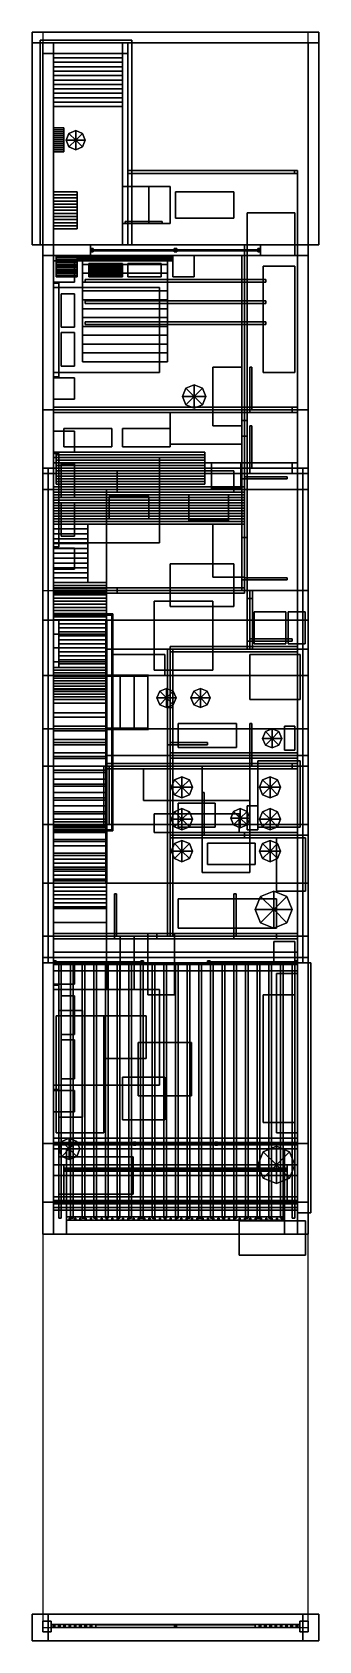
# Model space of a CAD drawing. Header units: millimetres. Extents: x -200 to 5200, y -250 to 30000.
import ezdxf

# ---------------------------------------------------------------- set-up
doc = ezdxf.new("R2010")
doc.units = ezdxf.units.MM
for name, color, linetype in [('BEIGE', 43, 'CONTINUOUS'), ('DOOR', 34, 'CONTINUOUS'), ('FLOOR', 9, 'CONTINUOUS'), ('FRAME', 250, 'CONTINUOUS'), ('FURN', 42, 'CONTINUOUS'), ('GATE', 250, 'CONTINUOUS'), ('GLASS', 151, 'CONTINUOUS'), ('METAL', 250, 'CONTINUOUS'), ('SITE', 92, 'CONTINUOUS'), ('SLAB', 252, 'CONTINUOUS'), ('STAIR', 42, 'CONTINUOUS'), ('STONE', 8, 'CONTINUOUS'), ('TEAK', 32, 'CONTINUOUS'), ('WALL', 7, 'CONTINUOUS')]:
    doc.layers.add(name, color=color, linetype=linetype)

msp = doc.modelspace()

# ---------------------------------------------------------------- linework, layer by layer
at = {"layer": 'BEIGE'}
for points in [[(4800, 7800, 8450), (5050, 7800, 8450), (5050, 12500, 8450), (4800, 12500, 8450)], [(4800, 7800, 11050), (5050, 7800, 11050), (5050, 12500, 11050), (4800, 12500, 11050)], [(4800, 12500, 8450), (5050, 12500, 8450), (5050, 12500, 11050), (4800, 12500, 11050)], [(4800, 7800, 8450), (4800, 12500, 8450), (4800, 12500, 11050), (4800, 7800, 11050)], [(5050, 7800, 8450), (5050, 12500, 8450), (5050, 12500, 11050), (5050, 7800, 11050)], [(300, 8150, 7350), (1700, 8150, 7350), (1700, 8850, 7350), (300, 8850, 7350)], [(300, 8150, 8150), (1700, 8150, 8150), (1700, 8850, 8150), (300, 8850, 8150)], [(300, 8850, 7350), (1700, 8850, 7350), (1700, 8850, 8150), (300, 8850, 8150)], [(300, 8150, 7350), (300, 8850, 7350), (300, 8850, 8150), (300, 8150, 8150)], [(1700, 8150, 7350), (1700, 8850, 7350), (1700, 8850, 8150), (1700, 8150, 8150)], [(400, 8500, 3150), (4600, 8500, 3150), (4600, 8700, 3150), (400, 8700, 3150)], [(400, 8500, 3850), (4600, 8500, 3850), (4600, 8700, 3850), (400, 8700, 3850)], [(400, 8700, 3150), (4600, 8700, 3150), (4600, 8700, 3850), (400, 8700, 3850)], [(400, 8500, 3150), (400, 8700, 3150), (400, 8700, 3850), (400, 8500, 3850)], [(400, 8500, 3150), (4600, 8500, 3150), (4600, 8500, 3850), (400, 8500, 3850)], [(4600, 8500, 3150), (4600, 8700, 3150), (4600, 8700, 3850), (4600, 8500, 3850)], [(300, 8150, 7350), (1700, 8150, 7350), (1700, 8150, 8150), (300, 8150, 8150)], [(3700, 7000, 4400), (4950, 7000, 4400), (4950, 7650, 4400), (3700, 7650, 4400)], [(3700, 7000, 5100), (4950, 7000, 5100), (4950, 7650, 5100), (3700, 7650, 5100)], [(3700, 7650, 4400), (4950, 7650, 4400), (4950, 7650, 5100), (3700, 7650, 5100)], [(3700, 7000, 4400), (3700, 7650, 4400), (3700, 7650, 5100), (3700, 7000, 5100)], [(4800, 7800, 8450), (5050, 7800, 8450), (5050, 7800, 11050), (4800, 7800, 11050)], [(4950, 7000, 4400), (4950, 7650, 4400), (4950, 7650, 5100), (4950, 7000, 5100)], [(3700, 7000, 4400), (4950, 7000, 4400), (4950, 7000, 5100), (3700, 7000, 5100)]]:
    msp.add_3dface(points, dxfattribs=at)
at = {"layer": 'DOOR'}
for points in [[(1550, 26400, 450), (2250, 26400, 450), (2250, 26440, 450), (1550, 26440, 450)], [(1550, 26400, 2550), (2250, 26400, 2550), (2250, 26440, 2550), (1550, 26440, 2550)], [(1550, 26440, 450), (2250, 26440, 450), (2250, 26440, 2550), (1550, 26440, 2550)], [(1550, 26400, 450), (1550, 26440, 450), (1550, 26440, 2550), (1550, 26400, 2550)], [(1550, 26400, 450), (2250, 26400, 450), (2250, 26400, 2550), (1550, 26400, 2550)], [(2250, 26400, 450), (2250, 26440, 450), (2250, 26440, 2550), (2250, 26400, 2550)], [(3900, 22900, 4050), (3940, 22900, 4050), (3940, 23700, 4050), (3900, 23700, 4050)], [(3900, 22900, 6150), (3940, 22900, 6150), (3940, 23700, 6150), (3900, 23700, 6150)], [(3900, 23700, 4050), (3940, 23700, 4050), (3940, 23700, 6150), (3900, 23700, 6150)], [(3900, 22900, 4050), (3900, 23700, 4050), (3900, 23700, 6150), (3900, 22900, 6150)], [(3940, 22900, 4050), (3940, 23700, 4050), (3940, 23700, 6150), (3940, 22900, 6150)], [(3900, 22900, 4050), (3940, 22900, 4050), (3940, 22900, 6150), (3900, 22900, 6150)], [(3900, 21800, 7350), (3940, 21800, 7350), (3940, 22600, 7350), (3900, 22600, 7350)], [(3900, 21800, 9450), (3940, 21800, 9450), (3940, 22600, 9450), (3900, 22600, 9450)], [(3900, 22600, 7350), (3940, 22600, 7350), (3940, 22600, 9450), (3900, 22600, 9450)], [(3900, 21800, 7350), (3900, 22600, 7350), (3900, 22600, 9450), (3900, 21800, 9450)], [(3940, 21800, 7350), (3940, 22600, 7350), (3940, 22600, 9450), (3940, 21800, 9450)], [(3900, 21800, 7350), (3940, 21800, 7350), (3940, 21800, 9450), (3900, 21800, 9450)], [(3800, 21600, 450), (4600, 21600, 450), (4600, 21640, 450), (3800, 21640, 450)], [(3800, 21600, 2550), (4600, 21600, 2550), (4600, 21640, 2550), (3800, 21640, 2550)], [(3800, 21640, 450), (4600, 21640, 450), (4600, 21640, 2550), (3800, 21640, 2550)], [(3800, 21600, 450), (3800, 21640, 450), (3800, 21640, 2550), (3800, 21600, 2550)], [(3800, 21600, 450), (4600, 21600, 450), (4600, 21600, 2550), (3800, 21600, 2550)], [(4600, 21600, 450), (4600, 21640, 450), (4600, 21640, 2550), (4600, 21600, 2550)], [(3800, 19700, 4050), (4600, 19700, 4050), (4600, 19740, 4050), (3800, 19740, 4050)], [(3800, 19700, 6150), (4600, 19700, 6150), (4600, 19740, 6150), (3800, 19740, 6150)], [(3800, 19740, 4050), (4600, 19740, 4050), (4600, 19740, 6150), (3800, 19740, 6150)], [(3800, 19700, 4050), (3800, 19740, 4050), (3800, 19740, 6150), (3800, 19700, 6150)], [(3800, 19700, 4050), (4600, 19700, 4050), (4600, 19700, 6150), (3800, 19700, 6150)], [(4600, 19700, 4050), (4600, 19740, 4050), (4600, 19740, 6150), (4600, 19700, 6150)], [(3900, 18550, 4050), (4700, 18550, 4050), (4700, 18590, 4050), (3900, 18590, 4050)], [(3900, 18550, 6150), (4700, 18550, 6150), (4700, 18590, 6150), (3900, 18590, 6150)], [(3900, 18590, 4050), (4700, 18590, 4050), (4700, 18590, 6150), (3900, 18590, 6150)], [(3900, 18550, 4050), (3900, 18590, 4050), (3900, 18590, 6150), (3900, 18550, 6150)], [(3900, 18550, 4050), (4700, 18550, 4050), (4700, 18550, 6150), (3900, 18550, 6150)], [(4700, 18550, 4050), (4700, 18590, 4050), (4700, 18590, 6150), (4700, 18550, 6150)], [(3900, 16200, 7350), (3940, 16200, 7350), (3940, 17000, 7350), (3900, 17000, 7350)], [(3900, 16200, 9450), (3940, 16200, 9450), (3940, 17000, 9450), (3900, 17000, 9450)], [(3900, 17000, 7350), (3940, 17000, 7350), (3940, 17000, 9450), (3900, 17000, 9450)], [(3900, 16200, 7350), (3900, 17000, 7350), (3900, 17000, 9450), (3900, 16200, 9450)], [(3940, 16200, 7350), (3940, 17000, 7350), (3940, 17000, 9450), (3940, 16200, 9450)], [(2400, 16600, 4050), (3100, 16600, 4050), (3100, 16640, 4050), (2400, 16640, 4050)], [(2400, 16600, 6150), (3100, 16600, 6150), (3100, 16640, 6150), (2400, 16640, 6150)], [(2400, 16640, 4050), (3100, 16640, 4050), (3100, 16640, 6150), (2400, 16640, 6150)], [(2400, 16600, 4050), (2400, 16640, 4050), (2400, 16640, 6150), (2400, 16600, 6150)], [(3100, 16600, 4050), (3100, 16640, 4050), (3100, 16640, 6150), (3100, 16600, 6150)], [(2400, 16600, 4050), (3100, 16600, 4050), (3100, 16600, 6150), (2400, 16600, 6150)], [(3900, 16200, 7350), (3940, 16200, 7350), (3940, 16200, 9450), (3900, 16200, 9450)], [(3000, 14900, 4050), (3040, 14900, 4050), (3040, 15700, 4050), (3000, 15700, 4050)], [(3000, 14900, 6150), (3040, 14900, 6150), (3040, 15700, 6150), (3000, 15700, 6150)], [(3000, 15700, 4050), (3040, 15700, 4050), (3040, 15700, 6150), (3000, 15700, 6150)], [(3000, 14900, 4050), (3000, 15700, 4050), (3000, 15700, 6150), (3000, 14900, 6150)], [(3040, 14900, 4050), (3040, 15700, 4050), (3040, 15700, 6150), (3040, 14900, 6150)], [(3000, 14900, 4050), (3040, 14900, 4050), (3040, 14900, 6150), (3000, 14900, 6150)], [(1350, 13000, 4050), (1390, 13000, 4050), (1390, 13800, 4050), (1350, 13800, 4050)], [(1350, 13000, 6150), (1390, 13000, 6150), (1390, 13800, 6150), (1350, 13800, 6150)], [(1350, 13800, 4050), (1390, 13800, 4050), (1390, 13800, 6150), (1350, 13800, 6150)], [(1350, 13000, 4050), (1350, 13800, 4050), (1350, 13800, 6150), (1350, 13000, 6150)], [(1390, 13000, 4050), (1390, 13800, 4050), (1390, 13800, 6150), (1390, 13000, 6150)], [(3600, 13000, 4050), (3640, 13000, 4050), (3640, 13800, 4050), (3600, 13800, 4050)], [(3600, 13000, 6150), (3640, 13000, 6150), (3640, 13800, 6150), (3600, 13800, 6150)], [(3600, 13800, 4050), (3640, 13800, 4050), (3640, 13800, 6150), (3600, 13800, 6150)], [(3600, 13000, 4050), (3600, 13800, 4050), (3600, 13800, 6150), (3600, 13000, 6150)], [(3640, 13000, 4050), (3640, 13800, 4050), (3640, 13800, 6150), (3640, 13000, 6150)], [(1350, 13000, 4050), (1390, 13000, 4050), (1390, 13000, 6150), (1350, 13000, 6150)], [(3600, 13000, 4050), (3640, 13000, 4050), (3640, 13000, 6150), (3600, 13000, 6150)]]:
    msp.add_3dface(points, dxfattribs=at)
at = {"layer": 'FLOOR', "color": 131}
for points in [[(0, 26000, 455), (1600, 26000, 455), (1600, 29800, 455), (0, 29800, 455)], [(2400, 16400, 4055), (5000, 16400, 4055), (5000, 18400, 4055), (2400, 18400, 4055)], [(2400, 14900, 4055), (5000, 14900, 4055), (5000, 16400, 4055), (2400, 16400, 4055)]]:
    msp.add_3dface(points, dxfattribs=at)
at = {"layer": 'FLOOR', "color": 151}
for points in [[(0, 21400, 455), (3800, 21400, 455), (3800, 26000, 455), (0, 26000, 455)], [(0, 22900, 4055), (5000, 22900, 4055), (5000, 26000, 4055), (0, 26000, 4055)], [(0, 19500, 4055), (3800, 19500, 4055), (3800, 22900, 4055), (0, 22900, 4055)], [(0, 9100, 4055), (5000, 9100, 4055), (5000, 13000, 4055), (0, 13000, 4055)]]:
    msp.add_3dface(points, dxfattribs=at)
at = {"layer": 'FLOOR', "color": 91}
for points in [[(0, 21800, 7355), (5000, 21800, 7355), (5000, 26000, 7355), (0, 26000, 7355)], [(0, 8000, 7355), (5000, 8000, 7355), (5000, 12500, 7355), (0, 12500, 7355)], [(0, 8000, 4055), (5000, 8000, 4055), (5000, 9100, 4055), (0, 9100, 4055)]]:
    msp.add_3dface(points, dxfattribs=at)
at = {"layer": 'FLOOR', "color": 254}
for points in [[(3800, 21400, 455), (5000, 21400, 455), (5000, 26000, 455), (3800, 26000, 455)], [(0, 16200, 7355), (5000, 16200, 7355), (5000, 21800, 7355), (0, 21800, 7355)], [(1200, 18400, 4055), (3900, 18400, 4055), (3900, 19500, 4055), (1200, 19500, 4055)], [(1200, 17900, 4055), (2400, 17900, 4055), (2400, 18400, 4055), (1200, 18400, 4055)], [(1980, 16900, 4055), (2400, 16900, 4055), (2400, 17900, 4055), (1980, 17900, 4055)], [(1200, 16400, 4055), (2400, 16400, 4055), (2400, 16900, 4055), (1200, 16900, 4055)], [(1200, 13000, 4055), (2400, 13000, 4055), (2400, 16400, 4055), (1200, 16400, 4055)]]:
    msp.add_3dface(points, dxfattribs=at)
at = {"layer": 'FLOOR', "color": 141}
msp.add_3dface([(3800, 19500, 4055), (5000, 19500, 4055), (5000, 22900, 4055), (3800, 22900, 4055)], dxfattribs=at)
at = {"layer": 'FLOOR', "color": 41}
msp.add_3dface([(0, 13000, 455), (1200, 13000, 455), (1200, 21400, 455), (0, 21400, 455)], dxfattribs=at)
at = {"layer": 'FLOOR', "color": 31}
msp.add_3dface([(1200, 13000, 455), (5000, 13000, 455), (5000, 21400, 455), (1200, 21400, 455)], dxfattribs=at)
at = {"layer": 'FLOOR', "color": 9}
for points in [[(3900, 18400, 4055), (5000, 18400, 4055), (5000, 19500, 4055), (3900, 19500, 4055)], [(2400, 13000, 4055), (5000, 13000, 4055), (5000, 14900, 4055), (2400, 14900, 4055)]]:
    msp.add_3dface(points, dxfattribs=at)
at = {"layer": 'FLOOR', "color": 21}
msp.add_3dface([(0, 12500, 7355), (5000, 12500, 7355), (5000, 16200, 7355), (0, 16200, 7355)], dxfattribs=at)
at = {"layer": 'FLOOR', "color": 51}
msp.add_3dface([(0, 8000, 455), (5000, 8000, 455), (5000, 13000, 455), (0, 13000, 455)], dxfattribs=at)
at = {"layer": 'FRAME'}
for points in [[(900, 25870, 4650), (950, 25870, 4650), (950, 25930, 4650), (900, 25930, 4650)], [(900, 25870, 6450), (950, 25870, 6450), (950, 25930, 6450), (900, 25930, 6450)], [(900, 25930, 4650), (950, 25930, 4650), (950, 25930, 6450), (900, 25930, 6450)], [(900, 25870, 4650), (900, 25930, 4650), (900, 25930, 6450), (900, 25870, 6450)], [(900, 25870, 4650), (950, 25870, 4650), (950, 25870, 6450), (900, 25870, 6450)], [(950, 25870, 4650), (950, 25930, 4650), (950, 25930, 6450), (950, 25870, 6450)], [(2475, 25870, 4650), (2525, 25870, 4650), (2525, 25930, 4650), (2475, 25930, 4650)], [(2475, 25870, 6450), (2525, 25870, 6450), (2525, 25930, 6450), (2475, 25930, 6450)], [(2475, 25930, 4650), (2525, 25930, 4650), (2525, 25930, 6450), (2475, 25930, 6450)], [(2475, 25870, 4650), (2475, 25930, 4650), (2475, 25930, 6450), (2475, 25870, 6450)], [(2475, 25870, 4650), (2525, 25870, 4650), (2525, 25870, 6450), (2475, 25870, 6450)], [(2525, 25870, 4650), (2525, 25930, 4650), (2525, 25930, 6450), (2525, 25870, 6450)], [(4050, 25870, 4650), (4100, 25870, 4650), (4100, 25930, 4650), (4050, 25930, 4650)], [(4050, 25870, 6450), (4100, 25870, 6450), (4100, 25930, 6450), (4050, 25930, 6450)], [(4050, 25930, 4650), (4100, 25930, 4650), (4100, 25930, 6450), (4050, 25930, 6450)], [(4050, 25870, 4650), (4050, 25930, 4650), (4050, 25930, 6450), (4050, 25870, 6450)], [(4050, 25870, 4650), (4100, 25870, 4650), (4100, 25870, 6450), (4050, 25870, 6450)], [(4100, 25870, 4650), (4100, 25930, 4650), (4100, 25930, 6450), (4100, 25870, 6450)], [(200, 12480, 7350), (250, 12480, 7350), (250, 12540, 7350), (200, 12540, 7350)], [(200, 12480, 9850), (250, 12480, 9850), (250, 12540, 9850), (200, 12540, 9850)], [(200, 12540, 7350), (250, 12540, 7350), (250, 12540, 9850), (200, 12540, 9850)], [(200, 12480, 7350), (200, 12540, 7350), (200, 12540, 9850), (200, 12480, 9850)], [(200, 12480, 7350), (250, 12480, 7350), (250, 12480, 9850), (200, 12480, 9850)], [(250, 12480, 7350), (250, 12540, 7350), (250, 12540, 9850), (250, 12480, 9850)], [(1850, 12480, 7350), (1900, 12480, 7350), (1900, 12540, 7350), (1850, 12540, 7350)], [(1850, 12480, 9850), (1900, 12480, 9850), (1900, 12540, 9850), (1850, 12540, 9850)], [(1850, 12540, 7350), (1900, 12540, 7350), (1900, 12540, 9850), (1850, 12540, 9850)], [(1850, 12480, 7350), (1850, 12540, 7350), (1850, 12540, 9850), (1850, 12480, 9850)], [(1850, 12480, 7350), (1900, 12480, 7350), (1900, 12480, 9850), (1850, 12480, 9850)], [(1900, 12480, 7350), (1900, 12540, 7350), (1900, 12540, 9850), (1900, 12480, 9850)], [(3100, 12480, 7350), (3150, 12480, 7350), (3150, 12540, 7350), (3100, 12540, 7350)], [(3100, 12480, 9850), (3150, 12480, 9850), (3150, 12540, 9850), (3100, 12540, 9850)], [(3100, 12540, 7350), (3150, 12540, 7350), (3150, 12540, 9850), (3100, 12540, 9850)], [(3100, 12480, 7350), (3100, 12540, 7350), (3100, 12540, 9850), (3100, 12480, 9850)], [(3100, 12480, 7350), (3150, 12480, 7350), (3150, 12480, 9850), (3100, 12480, 9850)], [(3150, 12480, 7350), (3150, 12540, 7350), (3150, 12540, 9850), (3150, 12480, 9850)], [(4750, 12480, 7350), (4800, 12480, 7350), (4800, 12540, 7350), (4750, 12540, 7350)], [(4750, 12480, 9850), (4800, 12480, 9850), (4800, 12540, 9850), (4750, 12540, 9850)], [(4750, 12540, 7350), (4800, 12540, 7350), (4800, 12540, 9850), (4750, 12540, 9850)], [(4750, 12480, 7350), (4750, 12540, 7350), (4750, 12540, 9850), (4750, 12480, 9850)], [(4750, 12480, 7350), (4800, 12480, 7350), (4800, 12480, 9850), (4750, 12480, 9850)], [(4800, 12480, 7350), (4800, 12540, 7350), (4800, 12540, 9850), (4800, 12480, 9850)], [(1710, 9070, 4050), (1750, 9070, 4050), (1750, 9130, 4050), (1710, 9130, 4050)], [(1710, 9070, 6850), (1750, 9070, 6850), (1750, 9130, 6850), (1710, 9130, 6850)], [(1710, 9130, 4050), (1750, 9130, 4050), (1750, 9130, 6850), (1710, 9130, 6850)], [(1710, 9070, 4050), (1710, 9130, 4050), (1710, 9130, 6850), (1710, 9070, 6850)], [(1750, 9070, 4050), (1750, 9130, 4050), (1750, 9130, 6850), (1750, 9070, 6850)], [(3250, 9070, 4050), (3290, 9070, 4050), (3290, 9130, 4050), (3250, 9130, 4050)], [(3250, 9070, 6850), (3290, 9070, 6850), (3290, 9130, 6850), (3250, 9130, 6850)], [(3250, 9130, 4050), (3290, 9130, 4050), (3290, 9130, 6850), (3250, 9130, 6850)], [(3250, 9070, 4050), (3250, 9130, 4050), (3250, 9130, 6850), (3250, 9070, 6850)], [(3290, 9070, 4050), (3290, 9130, 4050), (3290, 9130, 6850), (3290, 9070, 6850)], [(1710, 9070, 4050), (1750, 9070, 4050), (1750, 9070, 6850), (1710, 9070, 6850)], [(3250, 9070, 4050), (3290, 9070, 4050), (3290, 9070, 6850), (3250, 9070, 6850)], [(400, 8580, 450), (450, 8580, 450), (450, 8640, 450), (400, 8640, 450)], [(400, 8580, 3150), (450, 8580, 3150), (450, 8640, 3150), (400, 8640, 3150)], [(400, 8640, 450), (450, 8640, 450), (450, 8640, 3150), (400, 8640, 3150)], [(400, 8580, 450), (400, 8640, 450), (400, 8640, 3150), (400, 8580, 3150)], [(400, 8580, 450), (4600, 8580, 450), (4600, 8640, 450), (400, 8640, 450)], [(400, 8580, 500), (4600, 8580, 500), (4600, 8640, 500), (400, 8640, 500)], [(400, 8640, 450), (4600, 8640, 450), (4600, 8640, 500), (400, 8640, 500)], [(400, 8580, 450), (400, 8640, 450), (400, 8640, 500), (400, 8580, 500)], [(400, 8580, 3100), (4600, 8580, 3100), (4600, 8640, 3100), (400, 8640, 3100)], [(400, 8580, 3150), (4600, 8580, 3150), (4600, 8640, 3150), (400, 8640, 3150)], [(400, 8640, 3100), (4600, 8640, 3100), (4600, 8640, 3150), (400, 8640, 3150)], [(400, 8580, 3100), (400, 8640, 3100), (400, 8640, 3150), (400, 8580, 3150)], [(400, 8580, 450), (450, 8580, 450), (450, 8580, 3150), (400, 8580, 3150)], [(400, 8580, 450), (4600, 8580, 450), (4600, 8580, 500), (400, 8580, 500)], [(400, 8580, 3100), (4600, 8580, 3100), (4600, 8580, 3150), (400, 8580, 3150)], [(450, 8580, 450), (450, 8640, 450), (450, 8640, 3150), (450, 8580, 3150)], [(2475, 8580, 450), (2525, 8580, 450), (2525, 8640, 450), (2475, 8640, 450)], [(2475, 8580, 3150), (2525, 8580, 3150), (2525, 8640, 3150), (2475, 8640, 3150)], [(2475, 8640, 450), (2525, 8640, 450), (2525, 8640, 3150), (2475, 8640, 3150)], [(2475, 8580, 450), (2475, 8640, 450), (2475, 8640, 3150), (2475, 8580, 3150)], [(2475, 8580, 450), (2525, 8580, 450), (2525, 8580, 3150), (2475, 8580, 3150)], [(2525, 8580, 450), (2525, 8640, 450), (2525, 8640, 3150), (2525, 8580, 3150)], [(4550, 8580, 450), (4600, 8580, 450), (4600, 8640, 450), (4550, 8640, 450)], [(4550, 8580, 3150), (4600, 8580, 3150), (4600, 8640, 3150), (4550, 8640, 3150)], [(4550, 8640, 450), (4600, 8640, 450), (4600, 8640, 3150), (4550, 8640, 3150)], [(4550, 8580, 450), (4550, 8640, 450), (4550, 8640, 3150), (4550, 8580, 3150)], [(4550, 8580, 450), (4600, 8580, 450), (4600, 8580, 3150), (4550, 8580, 3150)], [(4600, 8580, 450), (4600, 8640, 450), (4600, 8640, 3150), (4600, 8580, 3150)], [(4600, 8580, 450), (4600, 8640, 450), (4600, 8640, 500), (4600, 8580, 500)], [(4600, 8580, 3100), (4600, 8640, 3100), (4600, 8640, 3150), (4600, 8580, 3150)]]:
    msp.add_3dface(points, dxfattribs=at)
at = {"layer": 'FURN', "color": 7}
for points in [[(200, 28600, 450), (200, 29600, 450), (200, 29600, 500)], [(200, 28600, 450), (200, 29600, 500), (200, 29517, 500)], [(200, 28600, 450), (200, 29600, 450), (1500, 29600, 450), (1500, 28600, 450)], [(200, 29600, 450), (200, 29600, 500), (1500, 29600, 500), (1500, 29600, 450)], [(200, 29600, 500), (200, 29517, 500), (1500, 29517, 500), (1500, 29600, 500)], [(200, 28600, 450), (200, 29517, 500), (200, 29433, 500)], [(200, 29517, 500), (200, 29433, 500), (1500, 29433, 500), (1500, 29517, 500)], [(200, 28600, 450), (200, 29433, 500), (200, 29350, 500)], [(200, 29433, 500), (200, 29350, 500), (1500, 29350, 500), (1500, 29433, 500)], [(200, 28600, 450), (200, 29350, 500), (200, 29267, 500)], [(200, 29350, 500), (200, 29267, 500), (1500, 29267, 500), (1500, 29350, 500)], [(1500, 28600, 450), (1500, 29600, 450), (1500, 29600, 500)], [(1500, 28600, 450), (1500, 29600, 500), (1500, 29517, 500)], [(1500, 28600, 450), (1500, 29517, 500), (1500, 29433, 500)], [(1500, 28600, 450), (1500, 29433, 500), (1500, 29350, 500)], [(1500, 28600, 450), (1500, 29350, 500), (1500, 29267, 500)], [(200, 28600, 450), (200, 29267, 500), (200, 29183, 500)], [(200, 29267, 500), (200, 29183, 500), (1500, 29183, 500), (1500, 29267, 500)], [(200, 28600, 450), (200, 29183, 500), (200, 29100, 500)], [(200, 29183, 500), (200, 29100, 500), (1500, 29100, 500), (1500, 29183, 500)], [(200, 28600, 450), (200, 29100, 500), (200, 29017, 500)], [(200, 29100, 500), (200, 29017, 500), (1500, 29017, 500), (1500, 29100, 500)], [(1500, 28600, 450), (1500, 29267, 500), (1500, 29183, 500)], [(1500, 28600, 450), (1500, 29183, 500), (1500, 29100, 500)], [(1500, 28600, 450), (1500, 29100, 500), (1500, 29017, 500)], [(200, 28600, 450), (200, 29017, 500), (200, 28933, 500)], [(200, 29017, 500), (200, 28933, 500), (1500, 28933, 500), (1500, 29017, 500)], [(200, 28600, 450), (200, 28933, 500), (200, 28850, 500)], [(200, 28933, 500), (200, 28850, 500), (1500, 28850, 500), (1500, 28933, 500)], [(200, 28600, 450), (200, 28850, 500), (200, 28767, 500)], [(200, 28850, 500), (200, 28767, 500), (1500, 28767, 500), (1500, 28850, 500)], [(200, 28600, 450), (200, 28767, 500), (200, 28683, 500)], [(200, 28767, 500), (200, 28683, 500), (1500, 28683, 500), (1500, 28767, 500)], [(1500, 28600, 450), (1500, 29017, 500), (1500, 28933, 500)], [(1500, 28600, 450), (1500, 28933, 500), (1500, 28850, 500)], [(1500, 28600, 450), (1500, 28850, 500), (1500, 28767, 500)], [(1500, 28600, 450), (1500, 28767, 500), (1500, 28683, 500)], [(200, 28600, 450), (200, 28683, 500), (200, 28600, 500)], [(200, 28683, 500), (200, 28600, 500), (1500, 28600, 500), (1500, 28683, 500)], [(200, 28600, 500), (200, 28600, 450), (1500, 28600, 450), (1500, 28600, 500)], [(1500, 28600, 450), (1500, 28683, 500), (1500, 28600, 500)], [(200, 27750, 450), (200, 28200, 450), (200, 28200, 1250)], [(200, 27750, 450), (200, 28200, 1250), (200, 28162, 1250)], [(200, 27750, 450), (200, 28200, 450), (400, 28200, 450), (400, 27750, 450)], [(200, 28200, 450), (200, 28200, 1250), (400, 28200, 1250), (400, 28200, 450)], [(200, 28200, 1250), (200, 28162, 1250), (400, 28162, 1250), (400, 28200, 1250)], [(200, 27750, 450), (200, 28162, 1250), (200, 28125, 1250)], [(200, 28162, 1250), (200, 28125, 1250), (400, 28125, 1250), (400, 28162, 1250)], [(400, 27750, 450), (400, 28200, 450), (400, 28200, 1250)], [(400, 27750, 450), (400, 28200, 1250), (400, 28162, 1250)], [(400, 27750, 450), (400, 28162, 1250), (400, 28125, 1250)], [(620, 28150, 450), (493, 28097, 450), (493, 28097, 850), (620, 28150, 850)], [(620, 27970, 850), (620, 28150, 850), (493, 28097, 850)], [(747, 28097, 450), (620, 28150, 450), (620, 28150, 850), (747, 28097, 850)], [(620, 27970, 850), (747, 28097, 850), (620, 28150, 850)], [(200, 27750, 450), (200, 28125, 1250), (200, 28088, 1250)], [(200, 28125, 1250), (200, 28088, 1250), (400, 28088, 1250), (400, 28125, 1250)], [(200, 27750, 450), (200, 28088, 1250), (200, 28050, 1250)], [(200, 28088, 1250), (200, 28050, 1250), (400, 28050, 1250), (400, 28088, 1250)], [(200, 27750, 450), (200, 28050, 1250), (200, 28012, 1250)], [(200, 28050, 1250), (200, 28012, 1250), (400, 28012, 1250), (400, 28050, 1250)], [(200, 27750, 450), (200, 28012, 1250), (200, 27975, 1250)], [(200, 28012, 1250), (200, 27975, 1250), (400, 27975, 1250), (400, 28012, 1250)], [(200, 27750, 450), (200, 27975, 1250), (200, 27938, 1250)], [(200, 27975, 1250), (200, 27938, 1250), (400, 27938, 1250), (400, 27975, 1250)], [(200, 27750, 450), (200, 27938, 1250), (200, 27900, 1250)], [(200, 27938, 1250), (200, 27900, 1250), (400, 27900, 1250), (400, 27938, 1250)], [(200, 27750, 450), (200, 27900, 1250), (200, 27862, 1250)], [(200, 27900, 1250), (200, 27862, 1250), (400, 27862, 1250), (400, 27900, 1250)], [(200, 27750, 450), (200, 27862, 1250), (200, 27825, 1250)], [(200, 27862, 1250), (200, 27825, 1250), (400, 27825, 1250), (400, 27862, 1250)], [(400, 27750, 450), (400, 28125, 1250), (400, 28088, 1250)], [(400, 27750, 450), (400, 28088, 1250), (400, 28050, 1250)], [(400, 27750, 450), (400, 28050, 1250), (400, 28012, 1250)], [(400, 27750, 450), (400, 28012, 1250), (400, 27975, 1250)], [(400, 27750, 450), (400, 27975, 1250), (400, 27938, 1250)], [(400, 27750, 450), (400, 27938, 1250), (400, 27900, 1250)], [(400, 27750, 450), (400, 27900, 1250), (400, 27862, 1250)], [(400, 27750, 450), (400, 27862, 1250), (400, 27825, 1250)], [(493, 28097, 450), (440, 27970, 450), (440, 27970, 850), (493, 28097, 850)], [(620, 27970, 850), (493, 28097, 850), (440, 27970, 850)], [(440, 27970, 450), (493, 27843, 450), (493, 27843, 850), (440, 27970, 850)], [(620, 27970, 850), (440, 27970, 850), (493, 27843, 850)], [(620, 27970, 850), (493, 27843, 850), (620, 27790, 850)], [(493, 27843, 450), (620, 27790, 450), (620, 27790, 850), (493, 27843, 850)], [(620, 27970, 850), (800, 27970, 850), (747, 28097, 850)], [(620, 27970, 850), (620, 27790, 850), (747, 27843, 850)], [(620, 27970, 850), (747, 27843, 850), (800, 27970, 850)], [(620, 27790, 450), (747, 27843, 450), (747, 27843, 850), (620, 27790, 850)], [(800, 27970, 450), (747, 28097, 450), (747, 28097, 850), (800, 27970, 850)], [(747, 27843, 450), (800, 27970, 450), (800, 27970, 850), (747, 27843, 850)], [(200, 27750, 450), (200, 27825, 1250), (200, 27788, 1250)], [(200, 27825, 1250), (200, 27788, 1250), (400, 27788, 1250), (400, 27825, 1250)], [(200, 27750, 450), (200, 27788, 1250), (200, 27750, 1250)], [(200, 27788, 1250), (200, 27750, 1250), (400, 27750, 1250), (400, 27788, 1250)], [(200, 27750, 1250), (200, 27750, 450), (400, 27750, 450), (400, 27750, 1250)], [(400, 27750, 450), (400, 27825, 1250), (400, 27788, 1250)], [(400, 27750, 450), (400, 27788, 1250), (400, 27750, 1250)], [(200, 26300, 450), (200, 27000, 450), (200, 27000, 1300)], [(200, 26300, 450), (200, 27000, 1300), (200, 26942, 1300)], [(200, 26300, 450), (200, 27000, 450), (650, 27000, 450), (650, 26300, 450)], [(200, 27000, 450), (200, 27000, 1300), (650, 27000, 1300), (650, 27000, 450)], [(200, 27000, 1300), (200, 26942, 1300), (650, 26942, 1300), (650, 27000, 1300)], [(200, 26300, 450), (200, 26942, 1300), (200, 26883, 1300)], [(200, 26942, 1300), (200, 26883, 1300), (650, 26883, 1300), (650, 26942, 1300)], [(650, 26300, 450), (650, 27000, 450), (650, 27000, 1300)], [(650, 26300, 450), (650, 27000, 1300), (650, 26942, 1300)], [(650, 26300, 450), (650, 26942, 1300), (650, 26883, 1300)], [(200, 26300, 450), (200, 26883, 1300), (200, 26825, 1300)], [(200, 26883, 1300), (200, 26825, 1300), (650, 26825, 1300), (650, 26883, 1300)], [(200, 26300, 450), (200, 26825, 1300), (200, 26767, 1300)], [(200, 26825, 1300), (200, 26767, 1300), (650, 26767, 1300), (650, 26825, 1300)], [(200, 26300, 450), (200, 26767, 1300), (200, 26708, 1300)], [(200, 26767, 1300), (200, 26708, 1300), (650, 26708, 1300), (650, 26767, 1300)], [(200, 26300, 450), (200, 26708, 1300), (200, 26650, 1300)], [(200, 26708, 1300), (200, 26650, 1300), (650, 26650, 1300), (650, 26708, 1300)], [(200, 26300, 450), (200, 26650, 1300), (200, 26592, 1300)], [(200, 26650, 1300), (200, 26592, 1300), (650, 26592, 1300), (650, 26650, 1300)], [(650, 26300, 450), (650, 26883, 1300), (650, 26825, 1300)], [(650, 26300, 450), (650, 26825, 1300), (650, 26767, 1300)], [(650, 26300, 450), (650, 26767, 1300), (650, 26708, 1300)], [(650, 26300, 450), (650, 26708, 1300), (650, 26650, 1300)], [(650, 26300, 450), (650, 26650, 1300), (650, 26592, 1300)], [(200, 26300, 450), (200, 26592, 1300), (200, 26533, 1300)], [(200, 26592, 1300), (200, 26533, 1300), (650, 26533, 1300), (650, 26592, 1300)], [(200, 26300, 450), (200, 26533, 1300), (200, 26475, 1300)], [(200, 26533, 1300), (200, 26475, 1300), (650, 26475, 1300), (650, 26533, 1300)], [(200, 26300, 450), (200, 26475, 1300), (200, 26417, 1300)], [(200, 26475, 1300), (200, 26417, 1300), (650, 26417, 1300), (650, 26475, 1300)], [(200, 26300, 450), (200, 26417, 1300), (200, 26358, 1300)], [(200, 26417, 1300), (200, 26358, 1300), (650, 26358, 1300), (650, 26417, 1300)], [(200, 26300, 450), (200, 26358, 1300), (200, 26300, 1300)], [(200, 26358, 1300), (200, 26300, 1300), (650, 26300, 1300), (650, 26358, 1300)], [(650, 26300, 450), (650, 26592, 1300), (650, 26533, 1300)], [(650, 26300, 450), (650, 26533, 1300), (650, 26475, 1300)], [(650, 26300, 450), (650, 26475, 1300), (650, 26417, 1300)], [(650, 26300, 450), (650, 26417, 1300), (650, 26358, 1300)], [(650, 26300, 450), (650, 26358, 1300), (650, 26300, 1300)], [(200, 26300, 1300), (200, 26300, 450), (650, 26300, 450), (650, 26300, 1300)], [(3900, 17450, 4050), (4850, 17450, 4050), (4850, 18300, 4050), (3900, 18300, 4050)], [(3900, 17450, 4100), (4850, 17450, 4100), (4850, 18300, 4100), (3900, 18300, 4100)], [(3900, 18300, 4050), (4850, 18300, 4050), (4850, 18300, 4100), (3900, 18300, 4100)], [(3900, 17450, 4050), (3900, 18300, 4050), (3900, 18300, 4100), (3900, 17450, 4100)], [(4850, 17450, 4050), (4850, 18300, 4050), (4850, 18300, 4100), (4850, 17450, 4100)], [(3900, 17450, 4050), (4850, 17450, 4050), (4850, 17450, 4100), (3900, 17450, 4100)], [(2550, 16550, 4050), (3650, 16550, 4050), (3650, 17000, 4050), (2550, 17000, 4050)], [(2550, 16550, 4900), (3650, 16550, 4900), (3650, 17000, 4900), (2550, 17000, 4900)], [(2550, 17000, 4050), (3650, 17000, 4050), (3650, 17000, 4900), (2550, 17000, 4900)], [(2550, 16550, 4050), (2550, 17000, 4050), (2550, 17000, 4900), (2550, 16550, 4900)], [(3650, 16550, 4050), (3650, 17000, 4050), (3650, 17000, 4900), (3650, 16550, 4900)], [(4550, 16500, 4050), (4750, 16500, 4050), (4750, 16950, 4050), (4550, 16950, 4050)], [(4550, 16500, 4850), (4750, 16500, 4850), (4750, 16950, 4850), (4550, 16950, 4850)], [(4550, 16950, 4050), (4750, 16950, 4050), (4750, 16950, 4850), (4550, 16950, 4850)], [(4550, 16500, 4050), (4550, 16950, 4050), (4550, 16950, 4850), (4550, 16500, 4850)], [(4750, 16500, 4050), (4750, 16950, 4050), (4750, 16950, 4850), (4750, 16500, 4850)], [(4193, 16847, 4050), (4140, 16720, 4050), (4140, 16720, 4450), (4193, 16847, 4450)], [(4320, 16720, 4450), (4193, 16847, 4450), (4140, 16720, 4450)], [(4140, 16720, 4050), (4193, 16593, 4050), (4193, 16593, 4450), (4140, 16720, 4450)], [(4320, 16720, 4450), (4140, 16720, 4450), (4193, 16593, 4450)], [(4320, 16900, 4050), (4193, 16847, 4050), (4193, 16847, 4450), (4320, 16900, 4450)], [(4320, 16720, 4450), (4320, 16900, 4450), (4193, 16847, 4450)], [(4320, 16720, 4450), (4193, 16593, 4450), (4320, 16540, 4450)], [(4447, 16847, 4050), (4320, 16900, 4050), (4320, 16900, 4450), (4447, 16847, 4450)], [(4320, 16720, 4450), (4447, 16847, 4450), (4320, 16900, 4450)], [(4320, 16720, 4450), (4500, 16720, 4450), (4447, 16847, 4450)], [(4320, 16720, 4450), (4320, 16540, 4450), (4447, 16593, 4450)], [(4320, 16720, 4450), (4447, 16593, 4450), (4500, 16720, 4450)], [(4500, 16720, 4050), (4447, 16847, 4050), (4447, 16847, 4450), (4500, 16720, 4450)], [(4447, 16593, 4050), (4500, 16720, 4050), (4500, 16720, 4450), (4447, 16593, 4450)], [(2550, 16550, 4050), (3650, 16550, 4050), (3650, 16550, 4900), (2550, 16550, 4900)], [(4193, 16593, 4050), (4320, 16540, 4050), (4320, 16540, 4450), (4193, 16593, 4450)], [(4320, 16540, 4050), (4447, 16593, 4050), (4447, 16593, 4450), (4320, 16540, 4450)], [(4550, 16500, 4050), (4750, 16500, 4050), (4750, 16500, 4850), (4550, 16500, 4850)], [(4050, 15050, 4050), (4850, 15050, 4050), (4850, 16300, 4050), (4050, 16300, 4050)], [(4050, 15050, 4100), (4850, 15050, 4100), (4850, 16300, 4100), (4050, 16300, 4100)], [(4050, 16300, 4050), (4850, 16300, 4050), (4850, 16300, 4100), (4050, 16300, 4100)], [(4050, 15050, 4050), (4050, 16300, 4050), (4050, 16300, 4100), (4050, 15050, 4100)], [(4850, 15050, 4050), (4850, 16300, 4050), (4850, 16300, 4100), (4850, 15050, 4100)], [(2550, 15050, 4050), (3250, 15050, 4050), (3250, 15500, 4050), (2550, 15500, 4050)], [(2550, 15050, 4900), (3250, 15050, 4900), (3250, 15500, 4900), (2550, 15500, 4900)], [(2550, 15500, 4050), (3250, 15500, 4050), (3250, 15500, 4900), (2550, 15500, 4900)], [(2550, 15050, 4050), (2550, 15500, 4050), (2550, 15500, 4900), (2550, 15050, 4900)], [(3250, 15050, 4050), (3250, 15500, 4050), (3250, 15500, 4900), (3250, 15050, 4900)], [(3850, 15000, 4050), (4050, 15000, 4050), (4050, 15450, 4050), (3850, 15450, 4050)], [(3850, 15000, 4850), (4050, 15000, 4850), (4050, 15450, 4850), (3850, 15450, 4850)], [(3850, 15450, 4050), (4050, 15450, 4050), (4050, 15450, 4850), (3850, 15450, 4850)], [(3850, 15000, 4050), (3850, 15450, 4050), (3850, 15450, 4850), (3850, 15000, 4850)], [(4050, 15000, 4050), (4050, 15450, 4050), (4050, 15450, 4850), (4050, 15000, 4850)], [(3593, 15347, 4050), (3540, 15220, 4050), (3540, 15220, 4450), (3593, 15347, 4450)], [(3720, 15220, 4450), (3593, 15347, 4450), (3540, 15220, 4450)], [(3540, 15220, 4050), (3593, 15093, 4050), (3593, 15093, 4450), (3540, 15220, 4450)], [(3720, 15220, 4450), (3540, 15220, 4450), (3593, 15093, 4450)], [(3720, 15400, 4050), (3593, 15347, 4050), (3593, 15347, 4450), (3720, 15400, 4450)], [(3720, 15220, 4450), (3720, 15400, 4450), (3593, 15347, 4450)], [(3720, 15220, 4450), (3593, 15093, 4450), (3720, 15040, 4450)], [(3847, 15347, 4050), (3720, 15400, 4050), (3720, 15400, 4450), (3847, 15347, 4450)], [(3720, 15220, 4450), (3847, 15347, 4450), (3720, 15400, 4450)], [(3720, 15220, 4450), (3900, 15220, 4450), (3847, 15347, 4450)], [(3720, 15220, 4450), (3720, 15040, 4450), (3847, 15093, 4450)], [(3720, 15220, 4450), (3847, 15093, 4450), (3900, 15220, 4450)], [(3900, 15220, 4050), (3847, 15347, 4050), (3847, 15347, 4450), (3900, 15220, 4450)], [(3847, 15093, 4050), (3900, 15220, 4050), (3900, 15220, 4450), (3847, 15093, 4450)], [(2550, 15050, 4050), (3250, 15050, 4050), (3250, 15050, 4900), (2550, 15050, 4900)], [(3593, 15093, 4050), (3720, 15040, 4050), (3720, 15040, 4450), (3593, 15093, 4450)], [(3720, 15040, 4050), (3847, 15093, 4050), (3847, 15093, 4450), (3720, 15040, 4450)], [(3850, 15000, 4050), (4050, 15000, 4050), (4050, 15000, 4850), (3850, 15000, 4850)], [(4050, 15050, 4050), (4850, 15050, 4050), (4850, 15050, 4100), (4050, 15050, 4100)]]:
    msp.add_3dface(points, dxfattribs=at)
at = {"layer": 'FURN', "color": 9}
for points in [[(250, 25400, 450), (250, 25800, 450), (250, 25800, 950)], [(250, 25400, 450), (250, 25800, 950), (250, 25767, 950)], [(250, 25400, 450), (250, 25800, 450), (650, 25800, 450), (650, 25400, 450)], [(250, 25800, 450), (250, 25800, 950), (650, 25800, 950), (650, 25800, 450)], [(250, 25800, 950), (250, 25767, 950), (650, 25767, 950), (650, 25800, 950)], [(250, 25400, 450), (250, 25767, 950), (250, 25733, 950)], [(250, 25767, 950), (250, 25733, 950), (650, 25733, 950), (650, 25767, 950)], [(250, 25400, 450), (250, 25733, 950), (250, 25700, 950)], [(250, 25733, 950), (250, 25700, 950), (650, 25700, 950), (650, 25733, 950)], [(650, 25400, 450), (650, 25800, 450), (650, 25800, 950)], [(650, 25400, 450), (650, 25800, 950), (650, 25767, 950)], [(650, 25400, 450), (650, 25767, 950), (650, 25733, 950)], [(650, 25400, 450), (650, 25733, 950), (650, 25700, 950)], [(750, 23800, 450), (750, 25800, 450), (750, 25800, 950)], [(750, 23800, 450), (750, 25800, 950), (750, 25633, 950)], [(750, 23800, 450), (750, 25800, 450), (2350, 25800, 450), (2350, 23800, 450)], [(750, 25800, 450), (750, 25800, 950), (2350, 25800, 950), (2350, 25800, 450)], [(750, 25800, 950), (750, 25633, 950), (2350, 25633, 950), (2350, 25800, 950)], [(2350, 23800, 450), (2350, 25800, 450), (2350, 25800, 950)], [(2350, 23800, 450), (2350, 25800, 950), (2350, 25633, 950)], [(2450, 25400, 450), (2850, 25400, 450), (2850, 25800, 450), (2450, 25800, 450)], [(2450, 25400, 950), (2850, 25400, 950), (2850, 25800, 950), (2450, 25800, 950)], [(2450, 25800, 450), (2850, 25800, 450), (2850, 25800, 950), (2450, 25800, 950)], [(2450, 25400, 450), (2450, 25800, 450), (2450, 25800, 950), (2450, 25400, 950)], [(2850, 25400, 450), (2850, 25800, 450), (2850, 25800, 950), (2850, 25400, 950)], [(200, 25300, 4050), (600, 25300, 4050), (600, 25700, 4050), (200, 25700, 4050)], [(200, 25300, 4550), (600, 25300, 4550), (600, 25700, 4550), (200, 25700, 4550)], [(200, 25700, 4050), (600, 25700, 4050), (600, 25700, 4550), (200, 25700, 4550)], [(200, 25300, 4050), (200, 25700, 4050), (200, 25700, 4550), (200, 25300, 4550)], [(250, 25400, 450), (250, 25700, 950), (250, 25667, 950)], [(250, 25700, 950), (250, 25667, 950), (650, 25667, 950), (650, 25700, 950)], [(250, 25400, 450), (250, 25667, 950), (250, 25633, 950)], [(250, 25667, 950), (250, 25633, 950), (650, 25633, 950), (650, 25667, 950)], [(250, 25400, 450), (250, 25633, 950), (250, 25600, 950)], [(250, 25633, 950), (250, 25600, 950), (650, 25600, 950), (650, 25633, 950)], [(250, 25400, 450), (250, 25600, 950), (250, 25567, 950)], [(250, 25600, 950), (250, 25567, 950), (650, 25567, 950), (650, 25600, 950)], [(250, 25400, 450), (250, 25567, 950), (250, 25533, 950)], [(250, 25567, 950), (250, 25533, 950), (650, 25533, 950), (650, 25567, 950)], [(250, 25400, 450), (250, 25533, 950), (250, 25500, 950)], [(250, 25533, 950), (250, 25500, 950), (650, 25500, 950), (650, 25533, 950)], [(250, 25400, 450), (250, 25500, 950), (250, 25467, 950)], [(250, 25500, 950), (250, 25467, 950), (650, 25467, 950), (650, 25500, 950)], [(250, 25400, 450), (250, 25467, 950), (250, 25433, 950)], [(250, 25467, 950), (250, 25433, 950), (650, 25433, 950), (650, 25467, 950)], [(250, 25400, 450), (250, 25433, 950), (250, 25400, 950)], [(250, 25433, 950), (250, 25400, 950), (650, 25400, 950), (650, 25433, 950)], [(600, 25300, 4050), (600, 25700, 4050), (600, 25700, 4550), (600, 25300, 4550)], [(650, 25400, 450), (650, 25700, 950), (650, 25667, 950)], [(650, 25400, 450), (650, 25667, 950), (650, 25633, 950)], [(650, 25400, 450), (650, 25633, 950), (650, 25600, 950)], [(650, 25400, 450), (650, 25600, 950), (650, 25567, 950)], [(650, 25400, 450), (650, 25567, 950), (650, 25533, 950)], [(650, 25400, 450), (650, 25533, 950), (650, 25500, 950)], [(650, 25400, 450), (650, 25500, 950), (650, 25467, 950)], [(650, 25400, 450), (650, 25467, 950), (650, 25433, 950)], [(650, 25400, 450), (650, 25433, 950), (650, 25400, 950)], [(750, 23800, 450), (750, 25633, 950), (750, 25467, 950)], [(750, 25633, 950), (750, 25467, 950), (2350, 25467, 950), (2350, 25633, 950)], [(750, 23800, 450), (750, 25467, 950), (750, 25300, 950)], [(750, 25467, 950), (750, 25300, 950), (2350, 25300, 950), (2350, 25467, 950)], [(870, 25400, 450), (870, 25650, 450), (870, 25650, 1110)], [(870, 25400, 450), (870, 25650, 1110), (870, 25629, 1110)], [(870, 25400, 450), (870, 25650, 450), (1500, 25650, 450), (1500, 25400, 450)], [(870, 25650, 450), (870, 25650, 1110), (1500, 25650, 1110), (1500, 25650, 450)], [(870, 25650, 1110), (870, 25629, 1110), (1500, 25629, 1110), (1500, 25650, 1110)], [(870, 25400, 450), (870, 25629, 1110), (870, 25608, 1110)], [(870, 25629, 1110), (870, 25608, 1110), (1500, 25608, 1110), (1500, 25629, 1110)], [(870, 25400, 450), (870, 25608, 1110), (870, 25588, 1110)], [(870, 25608, 1110), (870, 25588, 1110), (1500, 25588, 1110), (1500, 25608, 1110)], [(870, 25400, 450), (870, 25588, 1110), (870, 25567, 1110)], [(870, 25588, 1110), (870, 25567, 1110), (1500, 25567, 1110), (1500, 25588, 1110)], [(870, 25400, 450), (870, 25567, 1110), (870, 25546, 1110)], [(870, 25567, 1110), (870, 25546, 1110), (1500, 25546, 1110), (1500, 25567, 1110)], [(870, 25400, 450), (870, 25546, 1110), (870, 25525, 1110)], [(870, 25546, 1110), (870, 25525, 1110), (1500, 25525, 1110), (1500, 25546, 1110)], [(870, 25400, 450), (870, 25525, 1110), (870, 25504, 1110)], [(870, 25525, 1110), (870, 25504, 1110), (1500, 25504, 1110), (1500, 25525, 1110)], [(870, 25400, 450), (870, 25504, 1110), (870, 25483, 1110)], [(870, 25504, 1110), (870, 25483, 1110), (1500, 25483, 1110), (1500, 25504, 1110)], [(870, 25400, 450), (870, 25483, 1110), (870, 25463, 1110)], [(870, 25483, 1110), (870, 25463, 1110), (1500, 25463, 1110), (1500, 25483, 1110)], [(870, 25400, 450), (870, 25463, 1110), (870, 25442, 1110)], [(870, 25463, 1110), (870, 25442, 1110), (1500, 25442, 1110), (1500, 25463, 1110)], [(870, 25400, 450), (870, 25442, 1110), (870, 25421, 1110)], [(870, 25442, 1110), (870, 25421, 1110), (1500, 25421, 1110), (1500, 25442, 1110)], [(870, 25400, 450), (870, 25421, 1110), (870, 25400, 1110)], [(870, 25421, 1110), (870, 25400, 1110), (1500, 25400, 1110), (1500, 25421, 1110)], [(1500, 25400, 450), (1500, 25650, 450), (1500, 25650, 1110)], [(1500, 25400, 450), (1500, 25650, 1110), (1500, 25629, 1110)], [(1500, 25400, 450), (1500, 25629, 1110), (1500, 25608, 1110)], [(1500, 25400, 450), (1500, 25608, 1110), (1500, 25588, 1110)], [(1500, 25400, 450), (1500, 25588, 1110), (1500, 25567, 1110)], [(1500, 25400, 450), (1500, 25567, 1110), (1500, 25546, 1110)], [(1500, 25400, 450), (1500, 25546, 1110), (1500, 25525, 1110)], [(1500, 25400, 450), (1500, 25525, 1110), (1500, 25504, 1110)], [(1500, 25400, 450), (1500, 25504, 1110), (1500, 25483, 1110)], [(1500, 25400, 450), (1500, 25483, 1110), (1500, 25463, 1110)], [(1500, 25400, 450), (1500, 25463, 1110), (1500, 25442, 1110)], [(1500, 25400, 450), (1500, 25442, 1110), (1500, 25421, 1110)], [(1500, 25400, 450), (1500, 25421, 1110), (1500, 25400, 1110)], [(1600, 25400, 450), (2230, 25400, 450), (2230, 25650, 450), (1600, 25650, 450)], [(1600, 25400, 1110), (2230, 25400, 1110), (2230, 25650, 1110), (1600, 25650, 1110)], [(1600, 25650, 450), (2230, 25650, 450), (2230, 25650, 1110), (1600, 25650, 1110)], [(1600, 25400, 450), (1600, 25650, 450), (1600, 25650, 1110), (1600, 25400, 1110)], [(2230, 25400, 450), (2230, 25650, 450), (2230, 25650, 1110), (2230, 25400, 1110)], [(2350, 23800, 450), (2350, 25633, 950), (2350, 25467, 950)], [(2350, 23800, 450), (2350, 25467, 950), (2350, 25300, 950)], [(200, 25300, 4050), (600, 25300, 4050), (600, 25300, 4550), (200, 25300, 4550)], [(200, 23600, 4050), (2200, 23600, 4050), (2200, 25200, 4050), (200, 25200, 4050)], [(200, 23600, 4550), (2200, 23600, 4550), (2200, 25200, 4550), (200, 25200, 4550)], [(200, 25200, 4050), (2200, 25200, 4050), (2200, 25200, 4550), (200, 25200, 4550)], [(200, 23600, 4050), (200, 25200, 4050), (200, 25200, 4550), (200, 23600, 4550)], [(250, 25400, 950), (250, 25400, 450), (650, 25400, 450), (650, 25400, 950)], [(750, 23800, 450), (750, 25300, 950), (750, 25133, 950)], [(750, 25300, 950), (750, 25133, 950), (2350, 25133, 950), (2350, 25300, 950)], [(750, 23800, 450), (750, 25133, 950), (750, 24967, 950)], [(750, 25133, 950), (750, 24967, 950), (2350, 24967, 950), (2350, 25133, 950)], [(870, 25400, 1110), (870, 25400, 450), (1500, 25400, 450), (1500, 25400, 1110)], [(1600, 25400, 450), (2230, 25400, 450), (2230, 25400, 1110), (1600, 25400, 1110)], [(2200, 23600, 4050), (2200, 25200, 4050), (2200, 25200, 4550), (2200, 23600, 4550)], [(2350, 23800, 450), (2350, 25300, 950), (2350, 25133, 950)], [(2350, 23800, 450), (2350, 25133, 950), (2350, 24967, 950)], [(2450, 25400, 450), (2850, 25400, 450), (2850, 25400, 950), (2450, 25400, 950)], [(350, 24450, 4050), (600, 24450, 4050), (600, 25080, 4050), (350, 25080, 4050)], [(350, 24450, 4710), (600, 24450, 4710), (600, 25080, 4710), (350, 25080, 4710)], [(350, 25080, 4050), (600, 25080, 4050), (600, 25080, 4710), (350, 25080, 4710)], [(350, 24450, 4050), (350, 25080, 4050), (350, 25080, 4710), (350, 24450, 4710)], [(600, 24450, 4050), (600, 25080, 4050), (600, 25080, 4710), (600, 24450, 4710)], [(750, 23800, 450), (750, 24967, 950), (750, 24800, 950)], [(750, 24967, 950), (750, 24800, 950), (2350, 24800, 950), (2350, 24967, 950)], [(2350, 23800, 450), (2350, 24967, 950), (2350, 24800, 950)], [(750, 23800, 450), (750, 24800, 950), (750, 24633, 950)], [(750, 24800, 950), (750, 24633, 950), (2350, 24633, 950), (2350, 24800, 950)], [(750, 23800, 450), (750, 24633, 950), (750, 24467, 950)], [(750, 24633, 950), (750, 24467, 950), (2350, 24467, 950), (2350, 24633, 950)], [(2350, 23800, 450), (2350, 24800, 950), (2350, 24633, 950)], [(2350, 23800, 450), (2350, 24633, 950), (2350, 24467, 950)], [(350, 24450, 4050), (600, 24450, 4050), (600, 24450, 4710), (350, 24450, 4710)], [(350, 23720, 4050), (600, 23720, 4050), (600, 24350, 4050), (350, 24350, 4050)], [(350, 23720, 4710), (600, 23720, 4710), (600, 24350, 4710), (350, 24350, 4710)], [(350, 24350, 4050), (600, 24350, 4050), (600, 24350, 4710), (350, 24350, 4710)], [(350, 23720, 4050), (350, 24350, 4050), (350, 24350, 4710), (350, 23720, 4710)], [(600, 23720, 4050), (600, 24350, 4050), (600, 24350, 4710), (600, 23720, 4710)], [(750, 23800, 450), (750, 24467, 950), (750, 24300, 950)], [(750, 24467, 950), (750, 24300, 950), (2350, 24300, 950), (2350, 24467, 950)], [(750, 23800, 450), (750, 24300, 950), (750, 24133, 950)], [(750, 24300, 950), (750, 24133, 950), (2350, 24133, 950), (2350, 24300, 950)], [(2350, 23800, 450), (2350, 24467, 950), (2350, 24300, 950)], [(2350, 23800, 450), (2350, 24300, 950), (2350, 24133, 950)], [(750, 23800, 450), (750, 24133, 950), (750, 23967, 950)], [(750, 24133, 950), (750, 23967, 950), (2350, 23967, 950), (2350, 24133, 950)], [(750, 23800, 450), (750, 23967, 950), (750, 23800, 950)], [(750, 23967, 950), (750, 23800, 950), (2350, 23800, 950), (2350, 23967, 950)], [(2350, 23800, 450), (2350, 24133, 950), (2350, 23967, 950)], [(2350, 23800, 450), (2350, 23967, 950), (2350, 23800, 950)], [(200, 23600, 4050), (2200, 23600, 4050), (2200, 23600, 4550), (200, 23600, 4550)], [(350, 23720, 4050), (600, 23720, 4050), (600, 23720, 4710), (350, 23720, 4710)], [(750, 23800, 950), (750, 23800, 450), (2350, 23800, 450), (2350, 23800, 950)], [(200, 23100, 4050), (600, 23100, 4050), (600, 23500, 4050), (200, 23500, 4050)], [(200, 23100, 4550), (600, 23100, 4550), (600, 23500, 4550), (200, 23500, 4550)], [(200, 23500, 4050), (600, 23500, 4050), (600, 23500, 4550), (200, 23500, 4550)], [(200, 23100, 4050), (200, 23500, 4050), (200, 23500, 4550), (200, 23100, 4550)], [(600, 23100, 4050), (600, 23500, 4050), (600, 23500, 4550), (600, 23100, 4550)], [(200, 23100, 4050), (600, 23100, 4050), (600, 23100, 4550), (200, 23100, 4550)], [(200, 22100, 4050), (600, 22100, 4050), (600, 22500, 4050), (200, 22500, 4050)], [(200, 22100, 4550), (600, 22100, 4550), (600, 22500, 4550), (200, 22500, 4550)], [(200, 22500, 4050), (600, 22500, 4050), (600, 22500, 4550), (200, 22500, 4550)], [(200, 22100, 4050), (200, 22500, 4050), (200, 22500, 4550), (200, 22100, 4550)], [(400, 22200, 7350), (1300, 22200, 7350), (1300, 22550, 7350), (400, 22550, 7350)], [(400, 22200, 8050), (1300, 22200, 8050), (1300, 22550, 8050), (400, 22550, 8050)], [(400, 22550, 7350), (1300, 22550, 7350), (1300, 22550, 8050), (400, 22550, 8050)], [(400, 22200, 7350), (400, 22550, 7350), (400, 22550, 8050), (400, 22200, 8050)], [(600, 22100, 4050), (600, 22500, 4050), (600, 22500, 4550), (600, 22100, 4550)], [(1300, 22200, 7350), (1300, 22550, 7350), (1300, 22550, 8050), (1300, 22200, 8050)], [(1500, 22200, 7350), (2400, 22200, 7350), (2400, 22550, 7350), (1500, 22550, 7350)], [(1500, 22200, 8050), (2400, 22200, 8050), (2400, 22550, 8050), (1500, 22550, 8050)], [(1500, 22550, 7350), (2400, 22550, 7350), (2400, 22550, 8050), (1500, 22550, 8050)], [(1500, 22200, 7350), (1500, 22550, 7350), (1500, 22550, 8050), (1500, 22200, 8050)], [(2400, 22200, 7350), (2400, 22550, 7350), (2400, 22550, 8050), (2400, 22200, 8050)], [(200, 22100, 4050), (600, 22100, 4050), (600, 22100, 4550), (200, 22100, 4550)], [(400, 22200, 7350), (1300, 22200, 7350), (1300, 22200, 8050), (400, 22200, 8050)], [(1500, 22200, 7350), (2400, 22200, 7350), (2400, 22200, 8050), (1500, 22200, 8050)], [(200, 20400, 4050), (2200, 20400, 4050), (2200, 22000, 4050), (200, 22000, 4050)], [(200, 20400, 4550), (2200, 20400, 4550), (2200, 22000, 4550), (200, 22000, 4550)], [(200, 22000, 4050), (2200, 22000, 4050), (2200, 22000, 4550), (200, 22000, 4550)], [(200, 20400, 4050), (200, 22000, 4050), (200, 22000, 4550), (200, 20400, 4550)], [(350, 21250, 4050), (600, 21250, 4050), (600, 21880, 4050), (350, 21880, 4050)], [(350, 21250, 4710), (600, 21250, 4710), (600, 21880, 4710), (350, 21880, 4710)], [(350, 21880, 4050), (600, 21880, 4050), (600, 21880, 4710), (350, 21880, 4710)], [(350, 21250, 4050), (350, 21880, 4050), (350, 21880, 4710), (350, 21250, 4710)], [(600, 21250, 4050), (600, 21880, 4050), (600, 21880, 4710), (600, 21250, 4710)], [(2200, 20400, 4050), (2200, 22000, 4050), (2200, 22000, 4550), (2200, 20400, 4550)], [(350, 21250, 4050), (600, 21250, 4050), (600, 21250, 4710), (350, 21250, 4710)], [(350, 20520, 4050), (600, 20520, 4050), (600, 21150, 4050), (350, 21150, 4050)], [(350, 20520, 4710), (600, 20520, 4710), (600, 21150, 4710), (350, 21150, 4710)], [(350, 21150, 4050), (600, 21150, 4050), (600, 21150, 4710), (350, 21150, 4710)], [(350, 20520, 4050), (350, 21150, 4050), (350, 21150, 4710), (350, 20520, 4710)], [(600, 20520, 4050), (600, 21150, 4050), (600, 21150, 4710), (600, 20520, 4710)], [(200, 20400, 4050), (2200, 20400, 4050), (2200, 20400, 4550), (200, 20400, 4550)], [(200, 19900, 4050), (600, 19900, 4050), (600, 20300, 4050), (200, 20300, 4050)], [(200, 19900, 4550), (600, 19900, 4550), (600, 20300, 4550), (200, 20300, 4550)], [(200, 20300, 4050), (600, 20300, 4050), (600, 20300, 4550), (200, 20300, 4550)], [(200, 19900, 4050), (200, 20300, 4050), (200, 20300, 4550), (200, 19900, 4550)], [(350, 20520, 4050), (600, 20520, 4050), (600, 20520, 4710), (350, 20520, 4710)], [(600, 19900, 4050), (600, 20300, 4050), (600, 20300, 4550), (600, 19900, 4550)], [(2400, 19200, 7350), (3600, 19200, 7350), (3600, 20000, 7350), (2400, 20000, 7350)], [(2400, 19200, 7700), (3600, 19200, 7700), (3600, 20000, 7700), (2400, 20000, 7700)], [(2400, 20000, 7350), (3600, 20000, 7350), (3600, 20000, 7700), (2400, 20000, 7700)], [(2400, 19200, 7350), (2400, 20000, 7350), (2400, 20000, 7700), (2400, 19200, 7700)], [(3600, 19200, 7350), (3600, 20000, 7350), (3600, 20000, 7700), (3600, 19200, 7700)], [(200, 19900, 4050), (600, 19900, 4050), (600, 19900, 4550), (200, 19900, 4550)], [(2400, 19200, 7350), (3600, 19200, 7350), (3600, 19200, 7700), (2400, 19200, 7700)], [(1300, 17900, 4050), (2300, 17900, 4050), (2300, 18300, 4050), (1300, 18300, 4050)], [(1300, 17900, 4500), (2300, 17900, 4500), (2300, 18300, 4500), (1300, 18300, 4500)], [(1300, 18300, 4050), (2300, 18300, 4050), (2300, 18300, 4500), (1300, 18300, 4500)], [(1300, 17900, 4050), (1300, 18300, 4050), (1300, 18300, 4500), (1300, 17900, 4500)], [(2300, 17900, 4050), (2300, 18300, 4050), (2300, 18300, 4500), (2300, 17900, 4500)], [(1300, 17900, 4050), (2300, 17900, 4050), (2300, 17900, 4500), (1300, 17900, 4500)], [(2203, 17607, 450), (2150, 17480, 450), (2150, 17480, 1130), (2203, 17607, 1130)], [(2330, 17480, 1130), (2203, 17607, 1130), (2150, 17480, 1130)], [(2330, 17660, 450), (2203, 17607, 450), (2203, 17607, 1130), (2330, 17660, 1130)], [(2330, 17480, 1130), (2330, 17660, 1130), (2203, 17607, 1130)], [(2457, 17607, 450), (2330, 17660, 450), (2330, 17660, 1130), (2457, 17607, 1130)], [(2330, 17480, 1130), (2457, 17607, 1130), (2330, 17660, 1130)], [(2330, 17480, 1130), (2510, 17480, 1130), (2457, 17607, 1130)], [(2510, 17480, 450), (2457, 17607, 450), (2457, 17607, 1130), (2510, 17480, 1130)], [(2843, 17607, 450), (2790, 17480, 450), (2790, 17480, 1130), (2843, 17607, 1130)], [(2970, 17480, 1130), (2843, 17607, 1130), (2790, 17480, 1130)], [(2970, 17660, 450), (2843, 17607, 450), (2843, 17607, 1130), (2970, 17660, 1130)], [(2970, 17480, 1130), (2970, 17660, 1130), (2843, 17607, 1130)], [(3097, 17607, 450), (2970, 17660, 450), (2970, 17660, 1130), (3097, 17607, 1130)], [(2970, 17480, 1130), (3097, 17607, 1130), (2970, 17660, 1130)], [(2970, 17480, 1130), (3150, 17480, 1130), (3097, 17607, 1130)], [(3150, 17480, 450), (3097, 17607, 450), (3097, 17607, 1130), (3150, 17480, 1130)], [(2150, 17480, 450), (2203, 17353, 450), (2203, 17353, 1130), (2150, 17480, 1130)], [(2330, 17480, 1130), (2150, 17480, 1130), (2203, 17353, 1130)], [(2330, 17480, 1130), (2203, 17353, 1130), (2330, 17300, 1130)], [(2203, 17353, 450), (2330, 17300, 450), (2330, 17300, 1130), (2203, 17353, 1130)], [(2330, 17480, 1130), (2330, 17300, 1130), (2457, 17353, 1130)], [(2330, 17480, 1130), (2457, 17353, 1130), (2510, 17480, 1130)], [(2330, 17300, 450), (2457, 17353, 450), (2457, 17353, 1130), (2330, 17300, 1130)], [(2457, 17353, 450), (2510, 17480, 450), (2510, 17480, 1130), (2457, 17353, 1130)], [(2790, 17480, 450), (2843, 17353, 450), (2843, 17353, 1130), (2790, 17480, 1130)], [(2970, 17480, 1130), (2790, 17480, 1130), (2843, 17353, 1130)], [(2970, 17480, 1130), (2843, 17353, 1130), (2970, 17300, 1130)], [(2843, 17353, 450), (2970, 17300, 450), (2970, 17300, 1130), (2843, 17353, 1130)], [(2970, 17480, 1130), (2970, 17300, 1130), (3097, 17353, 1130)], [(2970, 17480, 1130), (3097, 17353, 1130), (3150, 17480, 1130)], [(2970, 17300, 450), (3097, 17353, 450), (3097, 17353, 1130), (2970, 17300, 1130)], [(3097, 17353, 450), (3150, 17480, 450), (3150, 17480, 1130), (3097, 17353, 1130)], [(4103, 13747, 450), (4000, 13500, 450), (4000, 13500, 570), (4103, 13747, 570)], [(4350, 13500, 570), (4103, 13747, 570), (4000, 13500, 570)], [(4350, 13850, 450), (4103, 13747, 450), (4103, 13747, 570), (4350, 13850, 570)], [(4350, 13500, 570), (4350, 13850, 570), (4103, 13747, 570)], [(4597, 13747, 450), (4350, 13850, 450), (4350, 13850, 570), (4597, 13747, 570)], [(4350, 13500, 570), (4597, 13747, 570), (4350, 13850, 570)], [(4350, 13500, 570), (4700, 13500, 570), (4597, 13747, 570)], [(4700, 13500, 450), (4597, 13747, 450), (4597, 13747, 570), (4700, 13500, 570)], [(4000, 13500, 450), (4103, 13253, 450), (4103, 13253, 570), (4000, 13500, 570)], [(4350, 13500, 570), (4000, 13500, 570), (4103, 13253, 570)], [(4350, 13500, 570), (4103, 13253, 570), (4350, 13150, 570)], [(4350, 13500, 570), (4350, 13150, 570), (4597, 13253, 570)], [(4350, 13500, 570), (4597, 13253, 570), (4700, 13500, 570)], [(4597, 13253, 450), (4700, 13500, 450), (4700, 13500, 570), (4597, 13253, 570)], [(1980, 11900, 450), (2480, 11900, 450), (2480, 13050, 450), (1980, 13050, 450)], [(1980, 11900, 530), (2480, 11900, 530), (2480, 13050, 530), (1980, 13050, 530)], [(1980, 13050, 450), (2480, 13050, 450), (2480, 13050, 530), (1980, 13050, 530)], [(1980, 11900, 450), (1980, 13050, 450), (1980, 13050, 530), (1980, 11900, 530)], [(2480, 11900, 450), (2480, 13050, 450), (2480, 13050, 530), (2480, 11900, 530)], [(4103, 13253, 450), (4350, 13150, 450), (4350, 13150, 570), (4103, 13253, 570)], [(4350, 13150, 450), (4597, 13253, 450), (4597, 13253, 570), (4350, 13150, 570)], [(4350, 12500, 450), (4750, 12500, 450), (4750, 12900, 450), (4350, 12900, 450)], [(4350, 12500, 1050), (4750, 12500, 1050), (4750, 12900, 1050), (4350, 12900, 1050)], [(4350, 12900, 450), (4750, 12900, 450), (4750, 12900, 1050), (4350, 12900, 1050)], [(4350, 12500, 450), (4350, 12900, 450), (4350, 12900, 1050), (4350, 12500, 1050)], [(4750, 12500, 450), (4750, 12900, 450), (4750, 12900, 1050), (4750, 12500, 1050)], [(200, 12100, 4050), (600, 12100, 4050), (600, 12500, 4050), (200, 12500, 4050)], [(200, 12100, 4550), (600, 12100, 4550), (600, 12500, 4550), (200, 12500, 4550)], [(200, 12500, 4050), (600, 12500, 4050), (600, 12500, 4550), (200, 12500, 4550)], [(200, 12100, 4050), (200, 12500, 4050), (200, 12500, 4550), (200, 12100, 4550)], [(600, 12100, 4050), (600, 12500, 4050), (600, 12500, 4550), (600, 12100, 4550)], [(4350, 12500, 450), (4750, 12500, 450), (4750, 12500, 1050), (4350, 12500, 1050)], [(200, 12100, 4050), (600, 12100, 4050), (600, 12100, 4550), (200, 12100, 4550)], [(4400, 9300, 450), (4800, 9300, 450), (4800, 12300, 450), (4400, 12300, 450)], [(4400, 9300, 900), (4800, 9300, 900), (4800, 12300, 900), (4400, 12300, 900)], [(4400, 12300, 450), (4800, 12300, 450), (4800, 12300, 900), (4400, 12300, 900)], [(4400, 9300, 450), (4400, 12300, 450), (4400, 12300, 900), (4400, 9300, 900)], [(4800, 9300, 450), (4800, 12300, 450), (4800, 12300, 900), (4800, 9300, 900)], [(200, 10200, 4050), (2200, 10200, 4050), (2200, 12000, 4050), (200, 12000, 4050)], [(200, 10200, 4550), (2200, 10200, 4550), (2200, 12000, 4550), (200, 12000, 4550)], [(200, 12000, 4050), (2200, 12000, 4050), (2200, 12000, 4550), (200, 12000, 4550)], [(200, 10200, 4050), (200, 12000, 4050), (200, 12000, 4550), (200, 10200, 4550)], [(350, 11150, 4050), (600, 11150, 4050), (600, 11880, 4050), (350, 11880, 4050)], [(350, 11150, 4710), (600, 11150, 4710), (600, 11880, 4710), (350, 11880, 4710)], [(350, 11880, 4050), (600, 11880, 4050), (600, 11880, 4710), (350, 11880, 4710)], [(350, 11150, 4050), (350, 11880, 4050), (350, 11880, 4710), (350, 11150, 4710)], [(600, 11150, 4050), (600, 11880, 4050), (600, 11880, 4710), (600, 11150, 4710)], [(1980, 11900, 450), (2480, 11900, 450), (2480, 11900, 530), (1980, 11900, 530)], [(2200, 10200, 4050), (2200, 12000, 4050), (2200, 12000, 4550), (2200, 10200, 4550)], [(250, 9300, 450), (1150, 9300, 450), (1150, 11500, 450), (250, 11500, 450)], [(250, 9300, 1150), (1150, 9300, 1150), (1150, 11500, 1150), (250, 11500, 1150)], [(250, 11500, 450), (1150, 11500, 450), (1150, 11500, 1150), (250, 11500, 1150)], [(250, 9300, 450), (250, 11500, 450), (250, 11500, 1150), (250, 9300, 1150)], [(300, 9600, 7350), (750, 9600, 7350), (750, 11600, 7350), (300, 11600, 7350)], [(300, 9600, 7750), (750, 9600, 7750), (750, 11600, 7750), (300, 11600, 7750)], [(300, 11600, 7350), (750, 11600, 7350), (750, 11600, 7750), (300, 11600, 7750)], [(300, 9600, 7350), (300, 11600, 7350), (300, 11600, 7750), (300, 9600, 7750)], [(750, 9600, 7350), (750, 11600, 7350), (750, 11600, 7750), (750, 9600, 7750)], [(1150, 9300, 450), (1150, 11500, 450), (1150, 11500, 1150), (1150, 9300, 1150)], [(1150, 10700, 450), (1950, 10700, 450), (1950, 11500, 450), (1150, 11500, 450)], [(1150, 10700, 1070), (1950, 10700, 1070), (1950, 11500, 1070), (1150, 11500, 1070)], [(1150, 11500, 450), (1950, 11500, 450), (1950, 11500, 1070), (1150, 11500, 1070)], [(1150, 10700, 450), (1150, 11500, 450), (1150, 11500, 1070), (1150, 10700, 1070)], [(1950, 10700, 450), (1950, 11500, 450), (1950, 11500, 1070), (1950, 10700, 1070)], [(350, 11150, 4050), (600, 11150, 4050), (600, 11150, 4710), (350, 11150, 4710)], [(350, 10320, 4050), (600, 10320, 4050), (600, 11050, 4050), (350, 11050, 4050)], [(350, 10320, 4710), (600, 10320, 4710), (600, 11050, 4710), (350, 11050, 4710)], [(350, 11050, 4050), (600, 11050, 4050), (600, 11050, 4710), (350, 11050, 4710)], [(350, 10320, 4050), (350, 11050, 4050), (350, 11050, 4710), (350, 10320, 4710)], [(600, 10320, 4050), (600, 11050, 4050), (600, 11050, 4710), (600, 10320, 4710)], [(1800, 10000, 7350), (2800, 10000, 7350), (2800, 11000, 7350), (1800, 11000, 7350)], [(1800, 10000, 7750), (2800, 10000, 7750), (2800, 11000, 7750), (1800, 11000, 7750)], [(1800, 11000, 7350), (2800, 11000, 7350), (2800, 11000, 7750), (1800, 11000, 7750)], [(1800, 10000, 7350), (1800, 11000, 7350), (1800, 11000, 7750), (1800, 10000, 7750)], [(2800, 10000, 7350), (2800, 11000, 7350), (2800, 11000, 7750), (2800, 10000, 7750)], [(1150, 10700, 450), (1950, 10700, 450), (1950, 10700, 1070), (1150, 10700, 1070)], [(350, 10320, 4050), (600, 10320, 4050), (600, 10320, 4710), (350, 10320, 4710)], [(1500, 9550, 450), (2300, 9550, 450), (2300, 10350, 450), (1500, 10350, 450)], [(1500, 9550, 830), (2300, 9550, 830), (2300, 10350, 830), (1500, 10350, 830)], [(1500, 10350, 450), (2300, 10350, 450), (2300, 10350, 830), (1500, 10350, 830)], [(1500, 9550, 450), (1500, 10350, 450), (1500, 10350, 830), (1500, 9550, 830)], [(2300, 9550, 450), (2300, 10350, 450), (2300, 10350, 830), (2300, 9550, 830)], [(200, 10200, 4050), (2200, 10200, 4050), (2200, 10200, 4550), (200, 10200, 4550)], [(200, 9700, 4050), (600, 9700, 4050), (600, 10100, 4050), (200, 10100, 4050)], [(200, 9700, 4550), (600, 9700, 4550), (600, 10100, 4550), (200, 10100, 4550)], [(200, 10100, 4050), (600, 10100, 4050), (600, 10100, 4550), (200, 10100, 4550)], [(200, 9700, 4050), (200, 10100, 4050), (200, 10100, 4550), (200, 9700, 4550)], [(600, 9700, 4050), (600, 10100, 4050), (600, 10100, 4550), (600, 9700, 4550)], [(1800, 10000, 7350), (2800, 10000, 7350), (2800, 10000, 7750), (1800, 10000, 7750)], [(200, 9700, 4050), (600, 9700, 4050), (600, 9700, 4550), (200, 9700, 4550)], [(300, 9600, 7350), (750, 9600, 7350), (750, 9600, 7750), (300, 9600, 7750)], [(1500, 9550, 450), (2300, 9550, 450), (2300, 9550, 830), (1500, 9550, 830)], [(250, 9300, 450), (1150, 9300, 450), (1150, 9300, 1150), (250, 9300, 1150)], [(359, 9141, 450), (300, 9000, 450), (300, 9000, 480), (359, 9141, 480)], [(500, 9000, 480), (359, 9141, 480), (300, 9000, 480)], [(500, 9200, 450), (359, 9141, 450), (359, 9141, 480), (500, 9200, 480)], [(500, 9000, 480), (500, 9200, 480), (359, 9141, 480)], [(641, 9141, 450), (500, 9200, 450), (500, 9200, 480), (641, 9141, 480)], [(500, 9000, 480), (641, 9141, 480), (500, 9200, 480)], [(500, 9000, 480), (700, 9000, 480), (641, 9141, 480)], [(700, 9000, 450), (641, 9141, 450), (641, 9141, 480), (700, 9000, 480)], [(4400, 9300, 450), (4800, 9300, 450), (4800, 9300, 900), (4400, 9300, 900)], [(300, 9000, 450), (359, 8859, 450), (359, 8859, 480), (300, 9000, 480)], [(500, 9000, 480), (300, 9000, 480), (359, 8859, 480)], [(500, 9000, 480), (359, 8859, 480), (500, 8800, 480)], [(359, 8859, 450), (500, 8800, 450), (500, 8800, 480), (359, 8859, 480)], [(500, 9000, 480), (500, 8800, 480), (641, 8859, 480)], [(500, 9000, 480), (641, 8859, 480), (700, 9000, 480)], [(500, 8800, 450), (641, 8859, 450), (641, 8859, 480), (500, 8800, 480)], [(641, 8859, 450), (700, 9000, 450), (700, 9000, 480), (641, 8859, 480)], [(4153, 8947, 7350), (4050, 8700, 7350), (4050, 8700, 7950), (4153, 8947, 7950)], [(4400, 8700, 7950), (4153, 8947, 7950), (4050, 8700, 7950)], [(4400, 9050, 7350), (4153, 8947, 7350), (4153, 8947, 7950), (4400, 9050, 7950)], [(4400, 8700, 7950), (4400, 9050, 7950), (4153, 8947, 7950)], [(4647, 8947, 7350), (4400, 9050, 7350), (4400, 9050, 7950), (4647, 8947, 7950)], [(4400, 8700, 7950), (4647, 8947, 7950), (4400, 9050, 7950)], [(4400, 8700, 7950), (4750, 8700, 7950), (4647, 8947, 7950)], [(4750, 8700, 7350), (4647, 8947, 7350), (4647, 8947, 7950), (4750, 8700, 7950)], [(4050, 8700, 7350), (4153, 8453, 7350), (4153, 8453, 7950), (4050, 8700, 7950)], [(4400, 8700, 7950), (4050, 8700, 7950), (4153, 8453, 7950)], [(4400, 8700, 7950), (4153, 8453, 7950), (4400, 8350, 7950)], [(4400, 8700, 7950), (4400, 8350, 7950), (4647, 8453, 7950)], [(4400, 8700, 7950), (4647, 8453, 7950), (4750, 8700, 7950)], [(4647, 8453, 7350), (4750, 8700, 7350), (4750, 8700, 7950), (4647, 8453, 7950)], [(4153, 8453, 7350), (4400, 8350, 7350), (4400, 8350, 7950), (4153, 8453, 7950)], [(4400, 8350, 7350), (4647, 8453, 7350), (4647, 8453, 7950), (4400, 8350, 7950)]]:
    msp.add_3dface(points, dxfattribs=at)
at = {"layer": 'FURN', "color": 42}
for points in [[(670, 25700, 450), (670, 25800, 450), (670, 25800, 1550)], [(670, 25700, 450), (670, 25800, 1550), (670, 25792, 1550)], [(670, 25700, 450), (670, 25800, 450), (2430, 25800, 450), (2430, 25700, 450)], [(670, 25800, 450), (670, 25800, 1550), (2430, 25800, 1550), (2430, 25800, 450)], [(670, 25800, 1550), (670, 25792, 1550), (2430, 25792, 1550), (2430, 25800, 1550)], [(670, 25700, 450), (670, 25792, 1550), (670, 25783, 1550)], [(670, 25792, 1550), (670, 25783, 1550), (2430, 25783, 1550), (2430, 25792, 1550)], [(670, 25700, 450), (670, 25783, 1550), (670, 25775, 1550)], [(670, 25783, 1550), (670, 25775, 1550), (2430, 25775, 1550), (2430, 25783, 1550)], [(670, 25700, 450), (670, 25775, 1550), (670, 25767, 1550)], [(670, 25775, 1550), (670, 25767, 1550), (2430, 25767, 1550), (2430, 25775, 1550)], [(670, 25700, 450), (670, 25767, 1550), (670, 25758, 1550)], [(670, 25767, 1550), (670, 25758, 1550), (2430, 25758, 1550), (2430, 25767, 1550)], [(670, 25700, 450), (670, 25758, 1550), (670, 25750, 1550)], [(670, 25758, 1550), (670, 25750, 1550), (2430, 25750, 1550), (2430, 25758, 1550)], [(670, 25700, 450), (670, 25750, 1550), (670, 25742, 1550)], [(670, 25750, 1550), (670, 25742, 1550), (2430, 25742, 1550), (2430, 25750, 1550)], [(670, 25700, 450), (670, 25742, 1550), (670, 25733, 1550)], [(670, 25742, 1550), (670, 25733, 1550), (2430, 25733, 1550), (2430, 25742, 1550)], [(670, 25700, 450), (670, 25733, 1550), (670, 25725, 1550)], [(670, 25733, 1550), (670, 25725, 1550), (2430, 25725, 1550), (2430, 25733, 1550)], [(670, 25700, 450), (670, 25725, 1550), (670, 25717, 1550)], [(670, 25725, 1550), (670, 25717, 1550), (2430, 25717, 1550), (2430, 25725, 1550)], [(670, 25700, 450), (670, 25717, 1550), (670, 25708, 1550)], [(670, 25717, 1550), (670, 25708, 1550), (2430, 25708, 1550), (2430, 25717, 1550)], [(2430, 25700, 450), (2430, 25800, 450), (2430, 25800, 1550)], [(2430, 25700, 450), (2430, 25800, 1550), (2430, 25792, 1550)], [(2430, 25700, 450), (2430, 25792, 1550), (2430, 25783, 1550)], [(2430, 25700, 450), (2430, 25783, 1550), (2430, 25775, 1550)], [(2430, 25700, 450), (2430, 25775, 1550), (2430, 25767, 1550)], [(2430, 25700, 450), (2430, 25767, 1550), (2430, 25758, 1550)], [(2430, 25700, 450), (2430, 25758, 1550), (2430, 25750, 1550)], [(2430, 25700, 450), (2430, 25750, 1550), (2430, 25742, 1550)], [(2430, 25700, 450), (2430, 25742, 1550), (2430, 25733, 1550)], [(2430, 25700, 450), (2430, 25733, 1550), (2430, 25725, 1550)], [(2430, 25700, 450), (2430, 25725, 1550), (2430, 25717, 1550)], [(2430, 25700, 450), (2430, 25717, 1550), (2430, 25708, 1550)], [(670, 25700, 450), (670, 25708, 1550), (670, 25700, 1550)], [(670, 25708, 1550), (670, 25700, 1550), (2430, 25700, 1550), (2430, 25708, 1550)], [(670, 25700, 1550), (670, 25700, 450), (2430, 25700, 450), (2430, 25700, 1550)], [(2430, 25700, 450), (2430, 25708, 1550), (2430, 25700, 1550)], [(4150, 23600, 4050), (4750, 23600, 4050), (4750, 25600, 4050), (4150, 25600, 4050)], [(4150, 23600, 6250), (4750, 23600, 6250), (4750, 25600, 6250), (4150, 25600, 6250)], [(4150, 25600, 4050), (4750, 25600, 4050), (4750, 25600, 6250), (4150, 25600, 6250)], [(4150, 23600, 4050), (4150, 25600, 4050), (4150, 25600, 6250), (4150, 23600, 6250)], [(4750, 23600, 4050), (4750, 25600, 4050), (4750, 25600, 6250), (4750, 23600, 6250)], [(200, 23520, 4050), (300, 23520, 4050), (300, 25280, 4050), (200, 25280, 4050)], [(200, 23520, 5150), (300, 23520, 5150), (300, 25280, 5150), (200, 25280, 5150)], [(200, 25280, 4050), (300, 25280, 4050), (300, 25280, 5150), (200, 25280, 5150)], [(200, 23520, 4050), (200, 25280, 4050), (200, 25280, 5150), (200, 23520, 5150)], [(300, 23520, 4050), (300, 25280, 4050), (300, 25280, 5150), (300, 23520, 5150)], [(800, 25300, 7350), (4200, 25300, 7350), (4200, 25350, 7350), (800, 25350, 7350)], [(800, 25300, 8950), (4200, 25300, 8950), (4200, 25350, 8950), (800, 25350, 8950)], [(800, 25350, 7350), (4200, 25350, 7350), (4200, 25350, 8950), (800, 25350, 8950)], [(800, 25300, 7350), (800, 25350, 7350), (800, 25350, 8950), (800, 25300, 8950)], [(800, 25300, 7350), (4200, 25300, 7350), (4200, 25300, 8950), (800, 25300, 8950)], [(4200, 25300, 7350), (4200, 25350, 7350), (4200, 25350, 8950), (4200, 25300, 8950)], [(800, 24900, 7350), (4200, 24900, 7350), (4200, 24950, 7350), (800, 24950, 7350)], [(800, 24900, 8950), (4200, 24900, 8950), (4200, 24950, 8950), (800, 24950, 8950)], [(800, 24950, 7350), (4200, 24950, 7350), (4200, 24950, 8950), (800, 24950, 8950)], [(800, 24900, 7350), (800, 24950, 7350), (800, 24950, 8950), (800, 24900, 8950)], [(800, 24900, 7350), (4200, 24900, 7350), (4200, 24900, 8950), (800, 24900, 8950)], [(4200, 24900, 7350), (4200, 24950, 7350), (4200, 24950, 8950), (4200, 24900, 8950)], [(800, 24500, 7350), (4200, 24500, 7350), (4200, 24550, 7350), (800, 24550, 7350)], [(800, 24500, 8950), (4200, 24500, 8950), (4200, 24550, 8950), (800, 24550, 8950)], [(800, 24550, 7350), (4200, 24550, 7350), (4200, 24550, 8950), (800, 24550, 8950)], [(800, 24500, 7350), (800, 24550, 7350), (800, 24550, 8950), (800, 24500, 8950)], [(4200, 24500, 7350), (4200, 24550, 7350), (4200, 24550, 8950), (4200, 24500, 8950)], [(800, 24500, 7350), (4200, 24500, 7350), (4200, 24500, 8950), (800, 24500, 8950)], [(3200, 22600, 450), (3750, 22600, 450), (3750, 23700, 450), (3200, 23700, 450)], [(3200, 22600, 1200), (3750, 22600, 1200), (3750, 23700, 1200), (3200, 23700, 1200)], [(3200, 23700, 450), (3750, 23700, 450), (3750, 23700, 1200), (3200, 23700, 1200)], [(3200, 22600, 450), (3200, 23700, 450), (3200, 23700, 1200), (3200, 22600, 1200)], [(3750, 22600, 450), (3750, 23700, 450), (3750, 23700, 1200), (3750, 22600, 1200)], [(4150, 23600, 4050), (4750, 23600, 4050), (4750, 23600, 6250), (4150, 23600, 6250)], [(200, 23520, 4050), (300, 23520, 4050), (300, 23520, 5150), (200, 23520, 5150)], [(2694, 23306, 450), (2630, 23150, 450), (2630, 23150, 1250), (2694, 23306, 1250)], [(2850, 23150, 1250), (2694, 23306, 1250), (2630, 23150, 1250)], [(2850, 23370, 450), (2694, 23306, 450), (2694, 23306, 1250), (2850, 23370, 1250)], [(2850, 23150, 1250), (2850, 23370, 1250), (2694, 23306, 1250)], [(3006, 23306, 450), (2850, 23370, 450), (2850, 23370, 1250), (3006, 23306, 1250)], [(2850, 23150, 1250), (3006, 23306, 1250), (2850, 23370, 1250)], [(2850, 23150, 1250), (3070, 23150, 1250), (3006, 23306, 1250)], [(3070, 23150, 450), (3006, 23306, 450), (3006, 23306, 1250), (3070, 23150, 1250)], [(2630, 23150, 450), (2694, 22994, 450), (2694, 22994, 1250), (2630, 23150, 1250)], [(2850, 23150, 1250), (2630, 23150, 1250), (2694, 22994, 1250)], [(2850, 23150, 1250), (2694, 22994, 1250), (2850, 22930, 1250)], [(2694, 22994, 450), (2850, 22930, 450), (2850, 22930, 1250), (2694, 22994, 1250)], [(2850, 23150, 1250), (2850, 22930, 1250), (3006, 22994, 1250)], [(2850, 23150, 1250), (3006, 22994, 1250), (3070, 23150, 1250)], [(2850, 22930, 450), (3006, 22994, 450), (3006, 22994, 1250), (2850, 22930, 1250)], [(3006, 22994, 450), (3070, 23150, 450), (3070, 23150, 1250), (3006, 22994, 1250)], [(2400, 22250, 4050), (3750, 22250, 4050), (3750, 22850, 4050), (2400, 22850, 4050)], [(2400, 22250, 6250), (3750, 22250, 6250), (3750, 22850, 6250), (2400, 22850, 6250)], [(2400, 22850, 4050), (3750, 22850, 4050), (3750, 22850, 6250), (2400, 22850, 6250)], [(2400, 22250, 4050), (2400, 22850, 4050), (2400, 22850, 6250), (2400, 22250, 6250)], [(3750, 22250, 4050), (3750, 22850, 4050), (3750, 22850, 6250), (3750, 22250, 6250)], [(3200, 22600, 450), (3750, 22600, 450), (3750, 22600, 1200), (3200, 22600, 1200)], [(250, 21500, 450), (250, 22100, 450), (250, 22100, 2650)], [(250, 21500, 450), (250, 22100, 2650), (250, 22050, 2650)], [(250, 21500, 450), (250, 22100, 450), (3050, 22100, 450), (3050, 21500, 450)], [(250, 22100, 450), (250, 22100, 2650), (3050, 22100, 2650), (3050, 22100, 450)], [(250, 22100, 2650), (250, 22050, 2650), (3050, 22050, 2650), (3050, 22100, 2650)], [(2400, 22250, 4050), (3750, 22250, 4050), (3750, 22250, 6250), (2400, 22250, 6250)], [(3050, 21500, 450), (3050, 22100, 450), (3050, 22100, 2650)], [(3050, 21500, 450), (3050, 22100, 2650), (3050, 22050, 2650)], [(200, 20320, 4050), (300, 20320, 4050), (300, 22080, 4050), (200, 22080, 4050)], [(200, 20320, 5150), (300, 20320, 5150), (300, 22080, 5150), (200, 22080, 5150)], [(200, 22080, 4050), (300, 22080, 4050), (300, 22080, 5150), (200, 22080, 5150)], [(200, 20320, 4050), (200, 22080, 4050), (200, 22080, 5150), (200, 20320, 5150)], [(250, 21500, 450), (250, 22050, 2650), (250, 22000, 2650)], [(250, 22050, 2650), (250, 22000, 2650), (3050, 22000, 2650), (3050, 22050, 2650)], [(250, 21500, 450), (250, 22000, 2650), (250, 21950, 2650)], [(250, 22000, 2650), (250, 21950, 2650), (3050, 21950, 2650), (3050, 22000, 2650)], [(250, 21500, 450), (250, 21950, 2650), (250, 21900, 2650)], [(250, 21950, 2650), (250, 21900, 2650), (3050, 21900, 2650), (3050, 21950, 2650)], [(250, 21500, 450), (250, 21900, 2650), (250, 21850, 2650)], [(250, 21900, 2650), (250, 21850, 2650), (3050, 21850, 2650), (3050, 21900, 2650)], [(250, 21500, 450), (250, 21850, 2650), (250, 21800, 2650)], [(250, 21850, 2650), (250, 21800, 2650), (3050, 21800, 2650), (3050, 21850, 2650)], [(250, 21500, 450), (250, 21800, 2650), (250, 21750, 2650)], [(250, 21800, 2650), (250, 21750, 2650), (3050, 21750, 2650), (3050, 21800, 2650)], [(300, 20320, 4050), (300, 22080, 4050), (300, 22080, 5150), (300, 20320, 5150)], [(3050, 21500, 450), (3050, 22050, 2650), (3050, 22000, 2650)], [(3050, 21500, 450), (3050, 22000, 2650), (3050, 21950, 2650)], [(3050, 21500, 450), (3050, 21950, 2650), (3050, 21900, 2650)], [(3050, 21500, 450), (3050, 21900, 2650), (3050, 21850, 2650)], [(3050, 21500, 450), (3050, 21850, 2650), (3050, 21800, 2650)], [(3050, 21500, 450), (3050, 21800, 2650), (3050, 21750, 2650)], [(3180, 21420, 4050), (3730, 21420, 4050), (3730, 21900, 4050), (3180, 21900, 4050)], [(3180, 21420, 4800), (3730, 21420, 4800), (3730, 21900, 4800), (3180, 21900, 4800)], [(3180, 21900, 4050), (3730, 21900, 4050), (3730, 21900, 4800), (3180, 21900, 4800)], [(3180, 21420, 4050), (3180, 21900, 4050), (3180, 21900, 4800), (3180, 21420, 4800)], [(3730, 21420, 4050), (3730, 21900, 4050), (3730, 21900, 4800), (3730, 21420, 4800)], [(250, 21500, 450), (250, 21750, 2650), (250, 21700, 2650)], [(250, 21750, 2650), (250, 21700, 2650), (3050, 21700, 2650), (3050, 21750, 2650)], [(250, 21500, 450), (250, 21700, 2650), (250, 21650, 2650)], [(250, 21700, 2650), (250, 21650, 2650), (3050, 21650, 2650), (3050, 21700, 2650)], [(250, 21500, 450), (250, 21650, 2650), (250, 21600, 2650)], [(250, 21650, 2650), (250, 21600, 2650), (3050, 21600, 2650), (3050, 21650, 2650)], [(250, 21500, 450), (250, 21600, 2650), (250, 21550, 2650)], [(250, 21600, 2650), (250, 21550, 2650), (3050, 21550, 2650), (3050, 21600, 2650)], [(250, 21500, 450), (250, 21550, 2650), (250, 21500, 2650)], [(250, 21550, 2650), (250, 21500, 2650), (3050, 21500, 2650), (3050, 21550, 2650)], [(250, 21500, 2650), (250, 21500, 450), (3050, 21500, 450), (3050, 21500, 2650)], [(1400, 21350, 7350), (3600, 21350, 7350), (3600, 21750, 7350), (1400, 21750, 7350)], [(1400, 21350, 9150), (3600, 21350, 9150), (3600, 21750, 9150), (1400, 21750, 9150)], [(1400, 21750, 7350), (3600, 21750, 7350), (3600, 21750, 9150), (1400, 21750, 9150)], [(1400, 21350, 7350), (1400, 21750, 7350), (1400, 21750, 9150), (1400, 21350, 9150)], [(3050, 21500, 450), (3050, 21750, 2650), (3050, 21700, 2650)], [(3050, 21500, 450), (3050, 21700, 2650), (3050, 21650, 2650)], [(3050, 21500, 450), (3050, 21650, 2650), (3050, 21600, 2650)], [(3050, 21500, 450), (3050, 21600, 2650), (3050, 21550, 2650)], [(3050, 21500, 450), (3050, 21550, 2650), (3050, 21500, 2650)], [(3600, 21350, 7350), (3600, 21750, 7350), (3600, 21750, 9150), (3600, 21350, 9150)], [(200, 20750, 450), (200, 21350, 450), (200, 21350, 1350)], [(200, 20750, 450), (200, 21350, 1350), (200, 21300, 1350)], [(200, 20750, 450), (200, 21350, 450), (3800, 21350, 450), (3800, 20750, 450)], [(200, 21350, 450), (200, 21350, 1350), (3800, 21350, 1350), (3800, 21350, 450)], [(200, 21350, 1350), (200, 21300, 1350), (3800, 21300, 1350), (3800, 21350, 1350)], [(200, 20750, 450), (200, 21300, 1350), (200, 21250, 1350)], [(200, 21300, 1350), (200, 21250, 1350), (3800, 21250, 1350), (3800, 21300, 1350)], [(200, 20750, 450), (200, 21250, 1350), (200, 21200, 1350)], [(200, 21250, 1350), (200, 21200, 1350), (3800, 21200, 1350), (3800, 21250, 1350)], [(200, 20750, 450), (200, 21200, 1350), (200, 21150, 1350)], [(200, 21200, 1350), (200, 21150, 1350), (3800, 21150, 1350), (3800, 21200, 1350)], [(1250, 20850, 450), (2000, 20850, 450), (2000, 21270, 450), (1250, 21270, 450)], [(1250, 20850, 1360), (2000, 20850, 1360), (2000, 21270, 1360), (1250, 21270, 1360)], [(1250, 21270, 450), (2000, 21270, 450), (2000, 21270, 1360), (1250, 21270, 1360)], [(1250, 20850, 450), (1250, 21270, 450), (1250, 21270, 1360), (1250, 20850, 1360)], [(1400, 21350, 7350), (3600, 21350, 7350), (3600, 21350, 9150), (1400, 21350, 9150)], [(2000, 20850, 450), (2000, 21270, 450), (2000, 21270, 1360), (2000, 20850, 1360)], [(2750, 20820, 450), (3500, 20820, 450), (3500, 21300, 450), (2750, 21300, 450)], [(2750, 20820, 1385), (3500, 20820, 1385), (3500, 21300, 1385), (2750, 21300, 1385)], [(2750, 21300, 450), (3500, 21300, 450), (3500, 21300, 1385), (2750, 21300, 1385)], [(2750, 20820, 450), (2750, 21300, 450), (2750, 21300, 1385), (2750, 20820, 1385)], [(3180, 21420, 4050), (3730, 21420, 4050), (3730, 21420, 4800), (3180, 21420, 4800)], [(3500, 20820, 450), (3500, 21300, 450), (3500, 21300, 1385), (3500, 20820, 1385)], [(3800, 20750, 450), (3800, 21350, 450), (3800, 21350, 1350)], [(3800, 20750, 450), (3800, 21350, 1350), (3800, 21300, 1350)], [(3800, 20750, 450), (3800, 21300, 1350), (3800, 21250, 1350)], [(3800, 20750, 450), (3800, 21250, 1350), (3800, 21200, 1350)], [(3800, 20750, 450), (3800, 21200, 1350), (3800, 21150, 1350)], [(200, 20750, 450), (200, 21150, 1350), (200, 21100, 1350)], [(200, 21150, 1350), (200, 21100, 1350), (3800, 21100, 1350), (3800, 21150, 1350)], [(200, 20750, 450), (200, 21100, 1350), (200, 21050, 1350)], [(200, 21100, 1350), (200, 21050, 1350), (3800, 21050, 1350), (3800, 21100, 1350)], [(200, 20750, 450), (200, 21050, 1350), (200, 21000, 1350)], [(200, 21050, 1350), (200, 21000, 1350), (3800, 21000, 1350), (3800, 21050, 1350)], [(200, 20750, 450), (200, 21000, 1350), (200, 20950, 1350)], [(200, 21000, 1350), (200, 20950, 1350), (3800, 20950, 1350), (3800, 21000, 1350)], [(200, 20750, 450), (200, 20950, 1350), (200, 20900, 1350)], [(200, 20950, 1350), (200, 20900, 1350), (3800, 20900, 1350), (3800, 20950, 1350)], [(200, 20750, 450), (200, 20900, 1350), (200, 20850, 1350)], [(200, 20900, 1350), (200, 20850, 1350), (3800, 20850, 1350), (3800, 20900, 1350)], [(3800, 20750, 450), (3800, 21150, 1350), (3800, 21100, 1350)], [(3800, 20750, 450), (3800, 21100, 1350), (3800, 21050, 1350)], [(3800, 20750, 450), (3800, 21050, 1350), (3800, 21000, 1350)], [(3800, 20750, 450), (3800, 21000, 1350), (3800, 20950, 1350)], [(3800, 20750, 450), (3800, 20950, 1350), (3800, 20900, 1350)], [(3800, 20750, 450), (3800, 20900, 1350), (3800, 20850, 1350)], [(200, 20750, 450), (200, 20850, 1350), (200, 20800, 1350)], [(200, 20850, 1350), (200, 20800, 1350), (3800, 20800, 1350), (3800, 20850, 1350)], [(200, 20750, 450), (200, 20800, 1350), (200, 20750, 1350)], [(200, 20800, 1350), (200, 20750, 1350), (3800, 20750, 1350), (3800, 20800, 1350)], [(200, 19650, 450), (200, 20750, 450), (200, 20750, 1350)], [(200, 19650, 450), (200, 20750, 1350), (200, 20658, 1350)], [(200, 19650, 450), (200, 20750, 450), (850, 20750, 450), (850, 19650, 450)], [(200, 20750, 450), (200, 20750, 1350), (850, 20750, 1350), (850, 20750, 450)], [(200, 20750, 1350), (200, 20658, 1350), (850, 20658, 1350), (850, 20750, 1350)], [(200, 20750, 1350), (200, 20750, 450), (3800, 20750, 450), (3800, 20750, 1350)], [(200, 19650, 450), (200, 20658, 1350), (200, 20567, 1350)], [(200, 20658, 1350), (200, 20567, 1350), (850, 20567, 1350), (850, 20658, 1350)], [(850, 19650, 450), (850, 20750, 450), (850, 20750, 1350)], [(850, 19650, 450), (850, 20750, 1350), (850, 20658, 1350)], [(850, 19650, 450), (850, 20658, 1350), (850, 20567, 1350)], [(1250, 20850, 450), (2000, 20850, 450), (2000, 20850, 1360), (1250, 20850, 1360)], [(2750, 20820, 450), (3500, 20820, 450), (3500, 20820, 1385), (2750, 20820, 1385)], [(3200, 19750, 450), (3800, 19750, 450), (3800, 20750, 450), (3200, 20750, 450)], [(3200, 19750, 1350), (3800, 19750, 1350), (3800, 20750, 1350), (3200, 20750, 1350)], [(3200, 20750, 450), (3800, 20750, 450), (3800, 20750, 1350), (3200, 20750, 1350)], [(3200, 19750, 450), (3200, 20750, 450), (3200, 20750, 1350), (3200, 19750, 1350)], [(3800, 20750, 450), (3800, 20850, 1350), (3800, 20800, 1350)], [(3800, 20750, 450), (3800, 20800, 1350), (3800, 20750, 1350)], [(3800, 19750, 450), (3800, 20750, 450), (3800, 20750, 1350), (3800, 19750, 1350)], [(200, 19650, 450), (200, 20567, 1350), (200, 20475, 1350)], [(200, 20567, 1350), (200, 20475, 1350), (850, 20475, 1350), (850, 20567, 1350)], [(200, 19650, 450), (200, 20475, 1350), (200, 20383, 1350)], [(200, 20475, 1350), (200, 20383, 1350), (850, 20383, 1350), (850, 20475, 1350)], [(200, 19650, 450), (200, 20383, 1350), (200, 20292, 1350)], [(200, 20383, 1350), (200, 20292, 1350), (850, 20292, 1350), (850, 20383, 1350)], [(200, 20320, 4050), (300, 20320, 4050), (300, 20320, 5150), (200, 20320, 5150)], [(200, 19650, 450), (200, 20292, 1350), (200, 20200, 1350)], [(200, 20292, 1350), (200, 20200, 1350), (850, 20200, 1350), (850, 20292, 1350)], [(850, 19650, 450), (850, 20567, 1350), (850, 20475, 1350)], [(850, 19650, 450), (850, 20475, 1350), (850, 20383, 1350)], [(850, 19650, 450), (850, 20383, 1350), (850, 20292, 1350)], [(850, 19650, 450), (850, 20292, 1350), (850, 20200, 1350)], [(200, 19650, 450), (200, 20200, 1350), (200, 20108, 1350)], [(200, 20200, 1350), (200, 20108, 1350), (850, 20108, 1350), (850, 20200, 1350)], [(200, 19650, 450), (200, 20108, 1350), (200, 20017, 1350)], [(200, 20108, 1350), (200, 20017, 1350), (850, 20017, 1350), (850, 20108, 1350)], [(200, 19650, 450), (200, 20017, 1350), (200, 19925, 1350)], [(200, 20017, 1350), (200, 19925, 1350), (850, 19925, 1350), (850, 20017, 1350)], [(850, 19650, 450), (850, 20200, 1350), (850, 20108, 1350)], [(850, 19650, 450), (850, 20108, 1350), (850, 20017, 1350)], [(850, 19650, 450), (850, 20017, 1350), (850, 19925, 1350)], [(200, 19650, 450), (200, 19925, 1350), (200, 19833, 1350)], [(200, 19925, 1350), (200, 19833, 1350), (850, 19833, 1350), (850, 19925, 1350)], [(200, 19650, 450), (200, 19833, 1350), (200, 19742, 1350)], [(200, 19833, 1350), (200, 19742, 1350), (850, 19742, 1350), (850, 19833, 1350)], [(200, 19650, 450), (200, 19742, 1350), (200, 19650, 1350)], [(200, 19742, 1350), (200, 19650, 1350), (850, 19650, 1350), (850, 19742, 1350)], [(850, 19650, 450), (850, 19925, 1350), (850, 19833, 1350)], [(850, 19650, 450), (850, 19833, 1350), (850, 19742, 1350)], [(850, 19650, 450), (850, 19742, 1350), (850, 19650, 1350)], [(3200, 19750, 450), (3800, 19750, 450), (3800, 19750, 1350), (3200, 19750, 1350)], [(200, 18950, 450), (200, 19650, 450), (200, 19650, 3750)], [(200, 18950, 450), (200, 19650, 3750), (200, 19592, 3750)], [(200, 18950, 450), (200, 19650, 450), (1200, 19650, 450), (1200, 18950, 450)], [(200, 19650, 450), (200, 19650, 3750), (1200, 19650, 3750), (1200, 19650, 450)], [(200, 19650, 3750), (200, 19592, 3750), (1200, 19592, 3750), (1200, 19650, 3750)], [(200, 19650, 1350), (200, 19650, 450), (850, 19650, 450), (850, 19650, 1350)], [(200, 18950, 450), (200, 19592, 3750), (200, 19533, 3750)], [(200, 19592, 3750), (200, 19533, 3750), (1200, 19533, 3750), (1200, 19592, 3750)], [(200, 18950, 450), (200, 19533, 3750), (200, 19475, 3750)], [(200, 19533, 3750), (200, 19475, 3750), (1200, 19475, 3750), (1200, 19533, 3750)], [(200, 18950, 450), (200, 19475, 3750), (200, 19417, 3750)], [(200, 19475, 3750), (200, 19417, 3750), (1200, 19417, 3750), (1200, 19475, 3750)], [(200, 18950, 450), (200, 19417, 3750), (200, 19358, 3750)], [(200, 19417, 3750), (200, 19358, 3750), (1200, 19358, 3750), (1200, 19417, 3750)], [(1200, 18950, 450), (1200, 19650, 450), (1200, 19650, 3750)], [(1200, 18950, 450), (1200, 19650, 3750), (1200, 19592, 3750)], [(1200, 18950, 450), (1200, 19592, 3750), (1200, 19533, 3750)], [(1200, 18950, 450), (1200, 19533, 3750), (1200, 19475, 3750)], [(1200, 18950, 450), (1200, 19475, 3750), (1200, 19417, 3750)], [(1200, 18950, 450), (1200, 19417, 3750), (1200, 19358, 3750)], [(200, 18950, 450), (200, 19358, 3750), (200, 19300, 3750)], [(200, 19358, 3750), (200, 19300, 3750), (1200, 19300, 3750), (1200, 19358, 3750)], [(200, 18950, 450), (200, 19300, 3750), (200, 19242, 3750)], [(200, 19300, 3750), (200, 19242, 3750), (1200, 19242, 3750), (1200, 19300, 3750)], [(200, 18950, 450), (200, 19242, 3750), (200, 19183, 3750)], [(200, 19242, 3750), (200, 19183, 3750), (1200, 19183, 3750), (1200, 19242, 3750)], [(200, 18950, 450), (200, 19183, 3750), (200, 19125, 3750)], [(200, 19183, 3750), (200, 19125, 3750), (1200, 19125, 3750), (1200, 19183, 3750)], [(200, 18950, 450), (200, 19125, 3750), (200, 19067, 3750)], [(200, 19125, 3750), (200, 19067, 3750), (1200, 19067, 3750), (1200, 19125, 3750)], [(200, 18950, 450), (200, 19067, 3750), (200, 19008, 3750)], [(200, 19067, 3750), (200, 19008, 3750), (1200, 19008, 3750), (1200, 19067, 3750)], [(1200, 18950, 450), (1200, 19358, 3750), (1200, 19300, 3750)], [(1200, 18950, 450), (1200, 19300, 3750), (1200, 19242, 3750)], [(1200, 18950, 450), (1200, 19242, 3750), (1200, 19183, 3750)], [(1200, 18950, 450), (1200, 19183, 3750), (1200, 19125, 3750)], [(1200, 18950, 450), (1200, 19125, 3750), (1200, 19067, 3750)], [(1200, 18950, 450), (1200, 19067, 3750), (1200, 19008, 3750)], [(2100, 18000, 450), (3200, 18000, 450), (3200, 19300, 450), (2100, 19300, 450)], [(2100, 18000, 1300), (3200, 18000, 1300), (3200, 19300, 1300), (2100, 19300, 1300)], [(2100, 19300, 450), (3200, 19300, 450), (3200, 19300, 1300), (2100, 19300, 1300)], [(2100, 18000, 450), (2100, 19300, 450), (2100, 19300, 1300), (2100, 18000, 1300)], [(3200, 18000, 450), (3200, 19300, 450), (3200, 19300, 1300), (3200, 18000, 1300)], [(3980, 18500, 4050), (4580, 18500, 4050), (4580, 19100, 4050), (3980, 19100, 4050)], [(3980, 18500, 5750), (4580, 18500, 5750), (4580, 19100, 5750), (3980, 19100, 5750)], [(3980, 19100, 4050), (4580, 19100, 4050), (4580, 19100, 5750), (3980, 19100, 5750)], [(3980, 18500, 4050), (3980, 19100, 4050), (3980, 19100, 5750), (3980, 18500, 5750)], [(4580, 18500, 4050), (4580, 19100, 4050), (4580, 19100, 5750), (4580, 18500, 5750)], [(4620, 18500, 4050), (4940, 18500, 4050), (4940, 19100, 4050), (4620, 19100, 4050)], [(4620, 18500, 4900), (4940, 18500, 4900), (4940, 19100, 4900), (4620, 19100, 4900)], [(4620, 19100, 4050), (4940, 19100, 4050), (4940, 19100, 4900), (4620, 19100, 4900)], [(4620, 18500, 4050), (4620, 19100, 4050), (4620, 19100, 4900), (4620, 18500, 4900)], [(4940, 18500, 4050), (4940, 19100, 4050), (4940, 19100, 4900), (4940, 18500, 4900)], [(200, 18950, 450), (200, 19008, 3750), (200, 18950, 3750)], [(200, 19008, 3750), (200, 18950, 3750), (1200, 18950, 3750), (1200, 19008, 3750)], [(200, 18950, 3750), (200, 18950, 450), (1200, 18950, 450), (1200, 18950, 3750)], [(300, 18050, 450), (300, 18950, 450), (300, 18950, 2300)], [(300, 18050, 450), (300, 18950, 2300), (300, 18875, 2300)], [(300, 18050, 450), (300, 18950, 450), (1200, 18950, 450), (1200, 18050, 450)], [(300, 18950, 450), (300, 18950, 2300), (1200, 18950, 2300), (1200, 18950, 450)], [(300, 18950, 2300), (300, 18875, 2300), (1200, 18875, 2300), (1200, 18950, 2300)], [(300, 18050, 450), (300, 18875, 2300), (300, 18800, 2300)], [(300, 18875, 2300), (300, 18800, 2300), (1200, 18800, 2300), (1200, 18875, 2300)], [(300, 18050, 450), (300, 18800, 2300), (300, 18725, 2300)], [(300, 18800, 2300), (300, 18725, 2300), (1200, 18725, 2300), (1200, 18800, 2300)], [(1200, 18950, 450), (1200, 19008, 3750), (1200, 18950, 3750)], [(1200, 18050, 450), (1200, 18950, 450), (1200, 18950, 2300)], [(1200, 18050, 450), (1200, 18950, 2300), (1200, 18875, 2300)], [(1200, 18050, 450), (1200, 18875, 2300), (1200, 18800, 2300)], [(1200, 18050, 450), (1200, 18800, 2300), (1200, 18725, 2300)], [(300, 18050, 450), (300, 18725, 2300), (300, 18650, 2300)], [(300, 18725, 2300), (300, 18650, 2300), (1200, 18650, 2300), (1200, 18725, 2300)], [(300, 18050, 450), (300, 18650, 2300), (300, 18575, 2300)], [(300, 18650, 2300), (300, 18575, 2300), (1200, 18575, 2300), (1200, 18650, 2300)], [(300, 18050, 450), (300, 18575, 2300), (300, 18500, 2300)], [(300, 18575, 2300), (300, 18500, 2300), (1200, 18500, 2300), (1200, 18575, 2300)], [(300, 18050, 450), (300, 18500, 2300), (300, 18425, 2300)], [(300, 18500, 2300), (300, 18425, 2300), (1200, 18425, 2300), (1200, 18500, 2300)], [(1200, 18050, 450), (1200, 18725, 2300), (1200, 18650, 2300)], [(1200, 18050, 450), (1200, 18650, 2300), (1200, 18575, 2300)], [(1200, 18050, 450), (1200, 18575, 2300), (1200, 18500, 2300)], [(1200, 18050, 450), (1200, 18500, 2300), (1200, 18425, 2300)], [(3980, 18500, 4050), (4580, 18500, 4050), (4580, 18500, 5750), (3980, 18500, 5750)], [(4620, 18500, 4050), (4940, 18500, 4050), (4940, 18500, 4900), (4620, 18500, 4900)], [(300, 18050, 450), (300, 18425, 2300), (300, 18350, 2300)], [(300, 18425, 2300), (300, 18350, 2300), (1200, 18350, 2300), (1200, 18425, 2300)], [(300, 18050, 450), (300, 18350, 2300), (300, 18275, 2300)], [(300, 18350, 2300), (300, 18275, 2300), (1200, 18275, 2300), (1200, 18350, 2300)], [(300, 18050, 450), (300, 18275, 2300), (300, 18200, 2300)], [(300, 18275, 2300), (300, 18200, 2300), (1200, 18200, 2300), (1200, 18275, 2300)], [(300, 18050, 450), (300, 18200, 2300), (300, 18125, 2300)], [(300, 18200, 2300), (300, 18125, 2300), (1200, 18125, 2300), (1200, 18200, 2300)], [(1200, 18050, 450), (1200, 18425, 2300), (1200, 18350, 2300)], [(1200, 18050, 450), (1200, 18350, 2300), (1200, 18275, 2300)], [(1200, 18050, 450), (1200, 18275, 2300), (1200, 18200, 2300)], [(1200, 18050, 450), (1200, 18200, 2300), (1200, 18125, 2300)], [(200, 17450, 450), (200, 18050, 450), (200, 18050, 3750)], [(200, 17450, 450), (200, 18050, 3750), (200, 18000, 3750)], [(200, 17450, 450), (200, 18050, 450), (1200, 18050, 450), (1200, 17450, 450)], [(200, 18050, 450), (200, 18050, 3750), (1200, 18050, 3750), (1200, 18050, 450)], [(200, 18050, 3750), (200, 18000, 3750), (1200, 18000, 3750), (1200, 18050, 3750)], [(200, 17450, 450), (200, 18000, 3750), (200, 17950, 3750)], [(200, 18000, 3750), (200, 17950, 3750), (1200, 17950, 3750), (1200, 18000, 3750)], [(200, 17450, 450), (200, 17950, 3750), (200, 17900, 3200)], [(200, 17950, 3750), (200, 17900, 3200), (1200, 17900, 3200), (1200, 17950, 3750)], [(200, 17450, 450), (200, 17900, 3200), (200, 17850, 3200)], [(200, 17900, 3200), (200, 17850, 3200), (1200, 17850, 3200), (1200, 17900, 3200)], [(200, 17450, 450), (200, 17850, 3200), (200, 17800, 3200)], [(200, 17850, 3200), (200, 17800, 3200), (1200, 17800, 3200), (1200, 17850, 3200)], [(300, 18050, 450), (300, 18125, 2300), (300, 18050, 2300)], [(300, 18125, 2300), (300, 18050, 2300), (1200, 18050, 2300), (1200, 18125, 2300)], [(300, 18050, 2300), (300, 18050, 450), (1200, 18050, 450), (1200, 18050, 2300)], [(1200, 18050, 450), (1200, 18125, 2300), (1200, 18050, 2300)], [(1200, 17450, 450), (1200, 18050, 450), (1200, 18050, 3750)], [(1200, 17450, 450), (1200, 18050, 3750), (1200, 18000, 3750)], [(1200, 17450, 450), (1200, 18000, 3750), (1200, 17950, 3750)], [(1200, 17450, 450), (1200, 17950, 3750), (1200, 17900, 3200)], [(1200, 17450, 450), (1200, 17900, 3200), (1200, 17850, 3200)], [(1200, 17450, 450), (1200, 17850, 3200), (1200, 17800, 3200)], [(2100, 18000, 450), (3200, 18000, 450), (3200, 18000, 1300), (2100, 18000, 1300)], [(200, 17450, 450), (200, 17800, 3200), (200, 17750, 3200)], [(200, 17800, 3200), (200, 17750, 3200), (1200, 17750, 3200), (1200, 17800, 3200)], [(200, 17450, 450), (200, 17750, 3200), (200, 17700, 3200)], [(200, 17750, 3200), (200, 17700, 3200), (1200, 17700, 3200), (1200, 17750, 3200)], [(200, 17450, 450), (200, 17700, 3200), (200, 17650, 3200)], [(200, 17700, 3200), (200, 17650, 3200), (1200, 17650, 3200), (1200, 17700, 3200)], [(200, 17450, 450), (200, 17650, 3200), (200, 17600, 3200)], [(200, 17650, 3200), (200, 17600, 3200), (1200, 17600, 3200), (1200, 17650, 3200)], [(200, 17450, 450), (200, 17600, 3200), (200, 17550, 3200)], [(200, 17600, 3200), (200, 17550, 3200), (1200, 17550, 3200), (1200, 17600, 3200)], [(200, 17450, 450), (200, 17550, 3200), (200, 17500, 3200)], [(200, 17550, 3200), (200, 17500, 3200), (1200, 17500, 3200), (1200, 17550, 3200)], [(1200, 17450, 450), (1200, 17800, 3200), (1200, 17750, 3200)], [(1200, 17450, 450), (1200, 17750, 3200), (1200, 17700, 3200)], [(1200, 17450, 450), (1200, 17700, 3200), (1200, 17650, 3200)], [(1200, 17450, 450), (1200, 17650, 3200), (1200, 17600, 3200)], [(1200, 17450, 450), (1200, 17600, 3200), (1200, 17550, 3200)], [(1200, 17450, 450), (1200, 17550, 3200), (1200, 17500, 3200)], [(200, 17450, 450), (200, 17500, 3200), (200, 17450, 3200)], [(200, 17500, 3200), (200, 17450, 3200), (1200, 17450, 3200), (1200, 17500, 3200)], [(200, 14450, 450), (200, 17450, 450), (200, 17450, 1250)], [(200, 14450, 450), (200, 17450, 1250), (200, 17200, 1250)], [(200, 14450, 450), (200, 17450, 450), (1200, 17450, 450), (1200, 14450, 450)], [(200, 17450, 450), (200, 17450, 1250), (1200, 17450, 1250), (1200, 17450, 450)], [(200, 17450, 1250), (200, 17200, 1250), (1200, 17200, 1250), (1200, 17450, 1250)], [(200, 17450, 3200), (200, 17450, 450), (1200, 17450, 450), (1200, 17450, 3200)], [(1200, 17450, 450), (1200, 17500, 3200), (1200, 17450, 3200)], [(1200, 14450, 450), (1200, 17450, 450), (1200, 17450, 1250)], [(1200, 14450, 450), (1200, 17450, 1250), (1200, 17200, 1250)], [(200, 14450, 450), (200, 17200, 1250), (200, 16950, 1250)], [(200, 17200, 1250), (200, 16950, 1250), (1200, 16950, 1250), (1200, 17200, 1250)], [(200, 14450, 450), (200, 16950, 1250), (200, 16700, 1250)], [(200, 16950, 1250), (200, 16700, 1250), (1200, 16700, 1250), (1200, 16950, 1250)], [(1200, 14450, 450), (1200, 17200, 1250), (1200, 16950, 1250)], [(1200, 14450, 450), (1200, 16950, 1250), (1200, 16700, 1250)], [(200, 14450, 450), (200, 16700, 1250), (200, 16450, 1250)], [(200, 16700, 1250), (200, 16450, 1250), (1200, 16450, 1250), (1200, 16700, 1250)], [(1200, 14450, 450), (1200, 16700, 1250), (1200, 16450, 1250)], [(200, 14450, 450), (200, 16450, 1250), (200, 16200, 1250)], [(200, 16450, 1250), (200, 16200, 1250), (1200, 16200, 1250), (1200, 16450, 1250)], [(1200, 14450, 450), (1200, 16450, 1250), (1200, 16200, 1250)], [(200, 14450, 450), (200, 16200, 1250), (200, 15950, 1250)], [(200, 16200, 1250), (200, 15950, 1250), (1200, 15950, 1250), (1200, 16200, 1250)], [(1200, 14450, 450), (1200, 16200, 1250), (1200, 15950, 1250)], [(1900, 15550, 7350), (3900, 15550, 7350), (3900, 16150, 7350), (1900, 16150, 7350)], [(1900, 15550, 8450), (3900, 15550, 8450), (3900, 16150, 8450), (1900, 16150, 8450)], [(1900, 16150, 7350), (3900, 16150, 7350), (3900, 16150, 8450), (1900, 16150, 8450)], [(1900, 15550, 7350), (1900, 16150, 7350), (1900, 16150, 8450), (1900, 15550, 8450)], [(3000, 14200, 450), (3900, 14200, 450), (3900, 16200, 450), (3000, 16200, 450)], [(3000, 14200, 1200), (3900, 14200, 1200), (3900, 16200, 1200), (3000, 16200, 1200)], [(3000, 16200, 450), (3900, 16200, 450), (3900, 16200, 1200), (3000, 16200, 1200)], [(3000, 14200, 450), (3000, 16200, 450), (3000, 16200, 1200), (3000, 14200, 1200)], [(3900, 14200, 450), (3900, 16200, 450), (3900, 16200, 1200), (3900, 14200, 1200)], [(3900, 15550, 7350), (3900, 16150, 7350), (3900, 16150, 8450), (3900, 15550, 8450)], [(200, 14450, 450), (200, 15950, 1250), (200, 15700, 1250)], [(200, 15950, 1250), (200, 15700, 1250), (1200, 15700, 1250), (1200, 15950, 1250)], [(1200, 14450, 450), (1200, 15950, 1250), (1200, 15700, 1250)], [(2479, 15941, 450), (2420, 15800, 450), (2420, 15800, 1250), (2479, 15941, 1250)], [(2620, 15800, 1250), (2479, 15941, 1250), (2420, 15800, 1250)], [(2420, 15800, 450), (2479, 15659, 450), (2479, 15659, 1250), (2420, 15800, 1250)], [(2620, 15800, 1250), (2420, 15800, 1250), (2479, 15659, 1250)], [(2620, 16000, 450), (2479, 15941, 450), (2479, 15941, 1250), (2620, 16000, 1250)], [(2620, 15800, 1250), (2620, 16000, 1250), (2479, 15941, 1250)], [(2620, 15800, 1250), (2479, 15659, 1250), (2620, 15600, 1250)], [(2761, 15941, 450), (2620, 16000, 450), (2620, 16000, 1250), (2761, 15941, 1250)], [(2620, 15800, 1250), (2761, 15941, 1250), (2620, 16000, 1250)], [(2620, 15800, 1250), (2820, 15800, 1250), (2761, 15941, 1250)], [(2620, 15800, 1250), (2620, 15600, 1250), (2761, 15659, 1250)], [(2620, 15800, 1250), (2761, 15659, 1250), (2820, 15800, 1250)], [(2820, 15800, 450), (2761, 15941, 450), (2761, 15941, 1250), (2820, 15800, 1250)], [(2761, 15659, 450), (2820, 15800, 450), (2820, 15800, 1250), (2761, 15659, 1250)], [(4139, 15941, 450), (4080, 15800, 450), (4080, 15800, 1250), (4139, 15941, 1250)], [(4280, 15800, 1250), (4139, 15941, 1250), (4080, 15800, 1250)], [(4080, 15800, 450), (4139, 15659, 450), (4139, 15659, 1250), (4080, 15800, 1250)], [(4280, 15800, 1250), (4080, 15800, 1250), (4139, 15659, 1250)], [(4280, 16000, 450), (4139, 15941, 450), (4139, 15941, 1250), (4280, 16000, 1250)], [(4280, 15800, 1250), (4280, 16000, 1250), (4139, 15941, 1250)], [(4280, 15800, 1250), (4139, 15659, 1250), (4280, 15600, 1250)], [(4421, 15941, 450), (4280, 16000, 450), (4280, 16000, 1250), (4421, 15941, 1250)], [(4280, 15800, 1250), (4421, 15941, 1250), (4280, 16000, 1250)], [(4280, 15800, 1250), (4480, 15800, 1250), (4421, 15941, 1250)], [(4280, 15800, 1250), (4280, 15600, 1250), (4421, 15659, 1250)], [(4280, 15800, 1250), (4421, 15659, 1250), (4480, 15800, 1250)], [(4480, 15800, 450), (4421, 15941, 450), (4421, 15941, 1250), (4480, 15800, 1250)], [(4421, 15659, 450), (4480, 15800, 450), (4480, 15800, 1250), (4421, 15659, 1250)], [(200, 14450, 450), (200, 15700, 1250), (200, 15450, 1250)], [(200, 15700, 1250), (200, 15450, 1250), (1200, 15450, 1250), (1200, 15700, 1250)], [(200, 14450, 450), (200, 15450, 1250), (200, 15200, 1250)], [(200, 15450, 1250), (200, 15200, 1250), (1200, 15200, 1250), (1200, 15450, 1250)], [(1200, 14450, 450), (1200, 15700, 1250), (1200, 15450, 1250)], [(1200, 14450, 450), (1200, 15450, 1250), (1200, 15200, 1250)], [(1900, 15550, 7350), (3900, 15550, 7350), (3900, 15550, 8450), (1900, 15550, 8450)], [(2479, 15659, 450), (2620, 15600, 450), (2620, 15600, 1250), (2479, 15659, 1250)], [(2620, 15600, 450), (2761, 15659, 450), (2761, 15659, 1250), (2620, 15600, 1250)], [(4139, 15659, 450), (4280, 15600, 450), (4280, 15600, 1250), (4139, 15659, 1250)], [(4280, 15600, 450), (4421, 15659, 450), (4421, 15659, 1250), (4280, 15600, 1250)], [(200, 14450, 450), (200, 15200, 1250), (200, 14950, 1250)], [(200, 15200, 1250), (200, 14950, 1250), (1200, 14950, 1250), (1200, 15200, 1250)], [(1200, 14450, 450), (1200, 15200, 1250), (1200, 14950, 1250)], [(2100, 14950, 7350), (3700, 14950, 7350), (3700, 15300, 7350), (2100, 15300, 7350)], [(2100, 14950, 8100), (3700, 14950, 8100), (3700, 15300, 8100), (2100, 15300, 8100)], [(2100, 15300, 7350), (3700, 15300, 7350), (3700, 15300, 8100), (2100, 15300, 8100)], [(2100, 14950, 7350), (2100, 15300, 7350), (2100, 15300, 8100), (2100, 14950, 8100)], [(2479, 15341, 450), (2420, 15200, 450), (2420, 15200, 1250), (2479, 15341, 1250)], [(2620, 15200, 1250), (2479, 15341, 1250), (2420, 15200, 1250)], [(2420, 15200, 450), (2479, 15059, 450), (2479, 15059, 1250), (2420, 15200, 1250)], [(2620, 15200, 1250), (2420, 15200, 1250), (2479, 15059, 1250)], [(2620, 15400, 450), (2479, 15341, 450), (2479, 15341, 1250), (2620, 15400, 1250)], [(2620, 15200, 1250), (2620, 15400, 1250), (2479, 15341, 1250)], [(2620, 15200, 1250), (2479, 15059, 1250), (2620, 15000, 1250)], [(2761, 15341, 450), (2620, 15400, 450), (2620, 15400, 1250), (2761, 15341, 1250)], [(2620, 15200, 1250), (2761, 15341, 1250), (2620, 15400, 1250)], [(2620, 15200, 1250), (2820, 15200, 1250), (2761, 15341, 1250)], [(2620, 15200, 1250), (2620, 15000, 1250), (2761, 15059, 1250)], [(2620, 15200, 1250), (2761, 15059, 1250), (2820, 15200, 1250)], [(2820, 15200, 450), (2761, 15341, 450), (2761, 15341, 1250), (2820, 15200, 1250)], [(2761, 15059, 450), (2820, 15200, 450), (2820, 15200, 1250), (2761, 15059, 1250)], [(3700, 14950, 7350), (3700, 15300, 7350), (3700, 15300, 8100), (3700, 14950, 8100)], [(4139, 15341, 450), (4080, 15200, 450), (4080, 15200, 1250), (4139, 15341, 1250)], [(4280, 15200, 1250), (4139, 15341, 1250), (4080, 15200, 1250)], [(4080, 15200, 450), (4139, 15059, 450), (4139, 15059, 1250), (4080, 15200, 1250)], [(4280, 15200, 1250), (4080, 15200, 1250), (4139, 15059, 1250)], [(4280, 15400, 450), (4139, 15341, 450), (4139, 15341, 1250), (4280, 15400, 1250)], [(4280, 15200, 1250), (4280, 15400, 1250), (4139, 15341, 1250)], [(4280, 15200, 1250), (4139, 15059, 1250), (4280, 15000, 1250)], [(4421, 15341, 450), (4280, 15400, 450), (4280, 15400, 1250), (4421, 15341, 1250)], [(4280, 15200, 1250), (4421, 15341, 1250), (4280, 15400, 1250)], [(4280, 15200, 1250), (4480, 15200, 1250), (4421, 15341, 1250)], [(4280, 15200, 1250), (4280, 15000, 1250), (4421, 15059, 1250)], [(4280, 15200, 1250), (4421, 15059, 1250), (4480, 15200, 1250)], [(4480, 15200, 450), (4421, 15341, 450), (4421, 15341, 1250), (4480, 15200, 1250)], [(4421, 15059, 450), (4480, 15200, 450), (4480, 15200, 1250), (4421, 15059, 1250)], [(200, 14450, 450), (200, 14950, 1250), (200, 14700, 1250)], [(200, 14950, 1250), (200, 14700, 1250), (1200, 14700, 1250), (1200, 14950, 1250)], [(1200, 14450, 450), (1200, 14950, 1250), (1200, 14700, 1250)], [(2100, 14950, 7350), (3700, 14950, 7350), (3700, 14950, 8100), (2100, 14950, 8100)], [(2479, 15059, 450), (2620, 15000, 450), (2620, 15000, 1250), (2479, 15059, 1250)], [(2620, 15000, 450), (2761, 15059, 450), (2761, 15059, 1250), (2620, 15000, 1250)], [(4139, 15059, 450), (4280, 15000, 450), (4280, 15000, 1250), (4139, 15059, 1250)], [(4280, 15000, 450), (4421, 15059, 450), (4421, 15059, 1250), (4280, 15000, 1250)], [(4400, 13850, 4050), (4950, 13850, 4050), (4950, 14850, 4050), (4400, 14850, 4050)], [(4400, 13850, 6250), (4950, 13850, 6250), (4950, 14850, 6250), (4400, 14850, 6250)], [(4400, 14850, 4050), (4950, 14850, 4050), (4950, 14850, 6250), (4400, 14850, 6250)], [(4400, 13850, 4050), (4400, 14850, 4050), (4400, 14850, 6250), (4400, 13850, 6250)], [(4950, 13850, 4050), (4950, 14850, 4050), (4950, 14850, 6250), (4950, 13850, 6250)], [(200, 14450, 450), (200, 14700, 1250), (200, 14450, 1250)], [(200, 14700, 1250), (200, 14450, 1250), (1200, 14450, 1250), (1200, 14700, 1250)], [(1200, 14450, 450), (1200, 14700, 1250), (1200, 14450, 1250)], [(2479, 14741, 450), (2420, 14600, 450), (2420, 14600, 1250), (2479, 14741, 1250)], [(2620, 14600, 1250), (2479, 14741, 1250), (2420, 14600, 1250)], [(2420, 14600, 450), (2479, 14459, 450), (2479, 14459, 1250), (2420, 14600, 1250)], [(2620, 14600, 1250), (2420, 14600, 1250), (2479, 14459, 1250)], [(2620, 14800, 450), (2479, 14741, 450), (2479, 14741, 1250), (2620, 14800, 1250)], [(2620, 14600, 1250), (2620, 14800, 1250), (2479, 14741, 1250)], [(2620, 14600, 1250), (2479, 14459, 1250), (2620, 14400, 1250)], [(2761, 14741, 450), (2620, 14800, 450), (2620, 14800, 1250), (2761, 14741, 1250)], [(2620, 14600, 1250), (2761, 14741, 1250), (2620, 14800, 1250)], [(2620, 14600, 1250), (2820, 14600, 1250), (2761, 14741, 1250)], [(2620, 14600, 1250), (2620, 14400, 1250), (2761, 14459, 1250)], [(2620, 14600, 1250), (2761, 14459, 1250), (2820, 14600, 1250)], [(2820, 14600, 450), (2761, 14741, 450), (2761, 14741, 1250), (2820, 14600, 1250)], [(2761, 14459, 450), (2820, 14600, 450), (2820, 14600, 1250), (2761, 14459, 1250)], [(3100, 14350, 4050), (4000, 14350, 4050), (4000, 14750, 4050), (3100, 14750, 4050)], [(3100, 14350, 4800), (4000, 14350, 4800), (4000, 14750, 4800), (3100, 14750, 4800)], [(3100, 14750, 4050), (4000, 14750, 4050), (4000, 14750, 4800), (3100, 14750, 4800)], [(3100, 14350, 4050), (3100, 14750, 4050), (3100, 14750, 4800), (3100, 14350, 4800)], [(4000, 14350, 4050), (4000, 14750, 4050), (4000, 14750, 4800), (4000, 14350, 4800)], [(4139, 14741, 450), (4080, 14600, 450), (4080, 14600, 1250), (4139, 14741, 1250)], [(4280, 14600, 1250), (4139, 14741, 1250), (4080, 14600, 1250)], [(4080, 14600, 450), (4139, 14459, 450), (4139, 14459, 1250), (4080, 14600, 1250)], [(4280, 14600, 1250), (4080, 14600, 1250), (4139, 14459, 1250)], [(4280, 14800, 450), (4139, 14741, 450), (4139, 14741, 1250), (4280, 14800, 1250)], [(4280, 14600, 1250), (4280, 14800, 1250), (4139, 14741, 1250)], [(4280, 14600, 1250), (4139, 14459, 1250), (4280, 14400, 1250)], [(4421, 14741, 450), (4280, 14800, 450), (4280, 14800, 1250), (4421, 14741, 1250)], [(4280, 14600, 1250), (4421, 14741, 1250), (4280, 14800, 1250)], [(4280, 14600, 1250), (4480, 14600, 1250), (4421, 14741, 1250)], [(4280, 14600, 1250), (4280, 14400, 1250), (4421, 14459, 1250)], [(4280, 14600, 1250), (4421, 14459, 1250), (4480, 14600, 1250)], [(4480, 14600, 450), (4421, 14741, 450), (4421, 14741, 1250), (4480, 14600, 1250)], [(4421, 14459, 450), (4480, 14600, 450), (4480, 14600, 1250), (4421, 14459, 1250)], [(200, 13550, 450), (200, 14450, 450), (200, 14450, 1637)], [(200, 13550, 450), (200, 14450, 1637), (200, 14375, 1593)], [(200, 13550, 450), (200, 14450, 450), (1200, 14450, 450), (1200, 13550, 450)], [(200, 14450, 450), (200, 14450, 1637), (1200, 14450, 1637), (1200, 14450, 450)], [(200, 14450, 1637), (200, 14375, 1593), (1200, 14375, 1593), (1200, 14450, 1637)], [(200, 14450, 1250), (200, 14450, 450), (1200, 14450, 450), (1200, 14450, 1250)], [(200, 13550, 450), (200, 14375, 1593), (200, 14300, 1550)], [(200, 14375, 1593), (200, 14300, 1550), (1200, 14300, 1550), (1200, 14375, 1593)], [(200, 13550, 450), (200, 14300, 1550), (200, 14225, 1507)], [(200, 14300, 1550), (200, 14225, 1507), (1200, 14225, 1507), (1200, 14300, 1550)], [(200, 13550, 450), (200, 14225, 1507), (200, 14150, 1463)], [(200, 14225, 1507), (200, 14150, 1463), (1200, 14150, 1463), (1200, 14225, 1507)], [(1200, 13550, 450), (1200, 14450, 450), (1200, 14450, 1637)], [(1200, 13550, 450), (1200, 14450, 1637), (1200, 14375, 1593)], [(1200, 13550, 450), (1200, 14375, 1593), (1200, 14300, 1550)], [(1200, 13550, 450), (1200, 14300, 1550), (1200, 14225, 1507)], [(1200, 13550, 450), (1200, 14225, 1507), (1200, 14150, 1463)], [(2479, 14459, 450), (2620, 14400, 450), (2620, 14400, 1250), (2479, 14459, 1250)], [(2620, 14400, 450), (2761, 14459, 450), (2761, 14459, 1250), (2620, 14400, 1250)], [(3100, 14350, 4050), (4000, 14350, 4050), (4000, 14350, 4800), (3100, 14350, 4800)], [(4139, 14459, 450), (4280, 14400, 450), (4280, 14400, 1250), (4139, 14459, 1250)], [(4280, 14400, 450), (4421, 14459, 450), (4421, 14459, 1250), (4280, 14400, 1250)], [(200, 13550, 450), (200, 14150, 1463), (200, 14075, 1420)], [(200, 14150, 1463), (200, 14075, 1420), (1200, 14075, 1420), (1200, 14150, 1463)], [(200, 13550, 450), (200, 14075, 1420), (200, 14000, 1377)], [(200, 14075, 1420), (200, 14000, 1377), (1200, 14000, 1377), (1200, 14075, 1420)], [(200, 13550, 450), (200, 14000, 1377), (200, 13925, 1334)], [(200, 14000, 1377), (200, 13925, 1334), (1200, 13925, 1334), (1200, 14000, 1377)], [(200, 13550, 450), (200, 13925, 1334), (200, 13850, 1290)], [(200, 13925, 1334), (200, 13850, 1290), (1200, 13850, 1290), (1200, 13925, 1334)], [(1200, 13550, 450), (1200, 14150, 1463), (1200, 14075, 1420)], [(1200, 13550, 450), (1200, 14075, 1420), (1200, 14000, 1377)], [(1200, 13550, 450), (1200, 14000, 1377), (1200, 13925, 1334)], [(1200, 13550, 450), (1200, 13925, 1334), (1200, 13850, 1290)], [(3000, 14200, 450), (3900, 14200, 450), (3900, 14200, 1200), (3000, 14200, 1200)], [(200, 13550, 450), (200, 13850, 1290), (200, 13775, 1247)], [(200, 13850, 1290), (200, 13775, 1247), (1200, 13775, 1247), (1200, 13850, 1290)], [(200, 13550, 450), (200, 13775, 1247), (200, 13700, 1204)], [(200, 13775, 1247), (200, 13700, 1204), (1200, 13700, 1204), (1200, 13775, 1247)], [(200, 13550, 450), (200, 13700, 1204), (200, 13625, 1161)], [(200, 13700, 1204), (200, 13625, 1161), (1200, 13625, 1161), (1200, 13700, 1204)], [(200, 13550, 450), (200, 13625, 1161), (200, 13550, 1117)], [(200, 13625, 1161), (200, 13550, 1117), (1200, 13550, 1117), (1200, 13625, 1161)], [(1200, 13550, 450), (1200, 13850, 1290), (1200, 13775, 1247)], [(1200, 13550, 450), (1200, 13775, 1247), (1200, 13700, 1204)], [(1200, 13550, 450), (1200, 13700, 1204), (1200, 13625, 1161)], [(1200, 13550, 450), (1200, 13625, 1161), (1200, 13550, 1117)], [(2550, 13150, 4050), (4400, 13150, 4050), (4400, 13700, 4050), (2550, 13700, 4050)], [(2550, 13150, 6250), (4400, 13150, 6250), (4400, 13700, 6250), (2550, 13700, 6250)], [(2550, 13700, 4050), (4400, 13700, 4050), (4400, 13700, 6250), (2550, 13700, 6250)], [(2550, 13150, 4050), (2550, 13700, 4050), (2550, 13700, 6250), (2550, 13150, 6250)], [(4400, 13850, 4050), (4950, 13850, 4050), (4950, 13850, 6250), (4400, 13850, 6250)], [(4400, 13150, 4050), (4400, 13700, 4050), (4400, 13700, 6250), (4400, 13150, 6250)], [(200, 13550, 1117), (200, 13550, 450), (1200, 13550, 450), (1200, 13550, 1117)], [(2550, 13150, 4050), (4400, 13150, 4050), (4400, 13150, 6250), (2550, 13150, 6250)], [(200, 10120, 4050), (300, 10120, 4050), (300, 12080, 4050), (200, 12080, 4050)], [(200, 10120, 5150), (300, 10120, 5150), (300, 12080, 5150), (200, 12080, 5150)], [(200, 12080, 4050), (300, 12080, 4050), (300, 12080, 5150), (200, 12080, 5150)], [(200, 10120, 4050), (200, 12080, 4050), (200, 12080, 5150), (200, 10120, 5150)], [(300, 10120, 4050), (300, 12080, 4050), (300, 12080, 5150), (300, 10120, 5150)], [(4150, 9500, 4050), (4750, 9500, 4050), (4750, 11900, 4050), (4150, 11900, 4050)], [(4150, 9500, 6250), (4750, 9500, 6250), (4750, 11900, 6250), (4150, 11900, 6250)], [(4150, 11900, 4050), (4750, 11900, 4050), (4750, 11900, 6250), (4150, 11900, 6250)], [(4150, 9500, 4050), (4150, 11900, 4050), (4150, 11900, 6250), (4150, 9500, 6250)], [(4750, 9500, 4050), (4750, 11900, 4050), (4750, 11900, 6250), (4750, 9500, 6250)], [(200, 10120, 4050), (300, 10120, 4050), (300, 10120, 5150), (200, 10120, 5150)], [(4150, 9500, 4050), (4750, 9500, 4050), (4750, 9500, 6250), (4150, 9500, 6250)]]:
    msp.add_3dface(points, dxfattribs=at)
at = {"layer": 'GATE'}
for points in [[(0, -80), (160, -80), (160, 120), (0, 120)], [(0, -80, 2100), (160, -80, 2100), (160, 120, 2100), (0, 120, 2100)], [(0, 120), (160, 120), (160, 120, 2100), (0, 120, 2100)], [(0, -80), (0, 120), (0, 120, 2100), (0, -80, 2100)], [(160, -80), (160, 120), (160, 120, 2100), (160, -80, 2100)], [(160, 0, 90), (2500, 0, 90), (2500, 60, 90), (160, 60, 90)], [(160, 0, 150), (2500, 0, 150), (2500, 60, 150), (160, 60, 150)], [(160, 60, 90), (2500, 60, 90), (2500, 60, 150), (160, 60, 150)], [(160, 0, 90), (160, 60, 90), (160, 60, 150), (160, 0, 150)], [(160, 0, 1990), (2500, 0, 1990), (2500, 60, 1990), (160, 60, 1990)], [(160, 0, 2050), (2500, 0, 2050), (2500, 60, 2050), (160, 60, 2050)], [(160, 60, 1990), (2500, 60, 1990), (2500, 60, 2050), (160, 60, 2050)], [(160, 0, 1990), (160, 60, 1990), (160, 60, 2050), (160, 0, 2050)], [(160, 0, 90), (2500, 0, 90), (2500, 0, 150), (160, 0, 150)], [(160, 0, 1990), (2500, 0, 1990), (2500, 0, 2050), (160, 0, 2050)], [(195, 0, 120), (225, 0, 120), (225, 40, 120), (195, 40, 120)], [(195, 0, 2020), (225, 0, 2020), (225, 40, 2020), (195, 40, 2020)], [(195, 40, 120), (225, 40, 120), (225, 40, 2020), (195, 40, 2020)], [(195, 0, 120), (195, 40, 120), (195, 40, 2020), (195, 0, 2020)], [(195, 0, 120), (225, 0, 120), (225, 0, 2020), (195, 0, 2020)], [(225, 0, 120), (225, 40, 120), (225, 40, 2020), (225, 0, 2020)], [(295, 0, 120), (325, 0, 120), (325, 40, 120), (295, 40, 120)], [(295, 0, 2020), (325, 0, 2020), (325, 40, 2020), (295, 40, 2020)], [(295, 40, 120), (325, 40, 120), (325, 40, 2020), (295, 40, 2020)], [(295, 0, 120), (295, 40, 120), (295, 40, 2020), (295, 0, 2020)], [(295, 0, 120), (325, 0, 120), (325, 0, 2020), (295, 0, 2020)], [(325, 0, 120), (325, 40, 120), (325, 40, 2020), (325, 0, 2020)], [(395, 0, 120), (425, 0, 120), (425, 40, 120), (395, 40, 120)], [(395, 0, 2020), (425, 0, 2020), (425, 40, 2020), (395, 40, 2020)], [(395, 40, 120), (425, 40, 120), (425, 40, 2020), (395, 40, 2020)], [(395, 0, 120), (395, 40, 120), (395, 40, 2020), (395, 0, 2020)], [(395, 0, 120), (425, 0, 120), (425, 0, 2020), (395, 0, 2020)], [(425, 0, 120), (425, 40, 120), (425, 40, 2020), (425, 0, 2020)], [(495, 0, 120), (525, 0, 120), (525, 40, 120), (495, 40, 120)], [(495, 0, 2020), (525, 0, 2020), (525, 40, 2020), (495, 40, 2020)], [(495, 40, 120), (525, 40, 120), (525, 40, 2020), (495, 40, 2020)], [(495, 0, 120), (495, 40, 120), (495, 40, 2020), (495, 0, 2020)], [(495, 0, 120), (525, 0, 120), (525, 0, 2020), (495, 0, 2020)], [(525, 0, 120), (525, 40, 120), (525, 40, 2020), (525, 0, 2020)], [(595, 0, 120), (625, 0, 120), (625, 40, 120), (595, 40, 120)], [(595, 0, 2020), (625, 0, 2020), (625, 40, 2020), (595, 40, 2020)], [(595, 40, 120), (625, 40, 120), (625, 40, 2020), (595, 40, 2020)], [(595, 0, 120), (595, 40, 120), (595, 40, 2020), (595, 0, 2020)], [(595, 0, 120), (625, 0, 120), (625, 0, 2020), (595, 0, 2020)], [(625, 0, 120), (625, 40, 120), (625, 40, 2020), (625, 0, 2020)], [(695, 0, 120), (725, 0, 120), (725, 40, 120), (695, 40, 120)], [(695, 0, 2020), (725, 0, 2020), (725, 40, 2020), (695, 40, 2020)], [(695, 40, 120), (725, 40, 120), (725, 40, 2020), (695, 40, 2020)], [(695, 0, 120), (695, 40, 120), (695, 40, 2020), (695, 0, 2020)], [(695, 0, 120), (725, 0, 120), (725, 0, 2020), (695, 0, 2020)], [(725, 0, 120), (725, 40, 120), (725, 40, 2020), (725, 0, 2020)], [(795, 0, 120), (825, 0, 120), (825, 40, 120), (795, 40, 120)], [(795, 0, 2020), (825, 0, 2020), (825, 40, 2020), (795, 40, 2020)], [(795, 40, 120), (825, 40, 120), (825, 40, 2020), (795, 40, 2020)], [(795, 0, 120), (795, 40, 120), (795, 40, 2020), (795, 0, 2020)], [(795, 0, 120), (825, 0, 120), (825, 0, 2020), (795, 0, 2020)], [(825, 0, 120), (825, 40, 120), (825, 40, 2020), (825, 0, 2020)], [(895, 0, 120), (925, 0, 120), (925, 40, 120), (895, 40, 120)], [(895, 0, 2020), (925, 0, 2020), (925, 40, 2020), (895, 40, 2020)], [(895, 40, 120), (925, 40, 120), (925, 40, 2020), (895, 40, 2020)], [(895, 0, 120), (895, 40, 120), (895, 40, 2020), (895, 0, 2020)], [(895, 0, 120), (925, 0, 120), (925, 0, 2020), (895, 0, 2020)], [(925, 0, 120), (925, 40, 120), (925, 40, 2020), (925, 0, 2020)], [(2500, 0, 90), (2500, 60, 90), (2500, 60, 150), (2500, 0, 150)], [(2500, 0, 1990), (2500, 60, 1990), (2500, 60, 2050), (2500, 0, 2050)], [(2500, 0, 90), (4840, 0, 90), (4840, 60, 90), (2500, 60, 90)], [(2500, 0, 150), (4840, 0, 150), (4840, 60, 150), (2500, 60, 150)], [(2500, 60, 90), (4840, 60, 90), (4840, 60, 150), (2500, 60, 150)], [(2500, 0, 90), (2500, 60, 90), (2500, 60, 150), (2500, 0, 150)], [(2500, 0, 1990), (4840, 0, 1990), (4840, 60, 1990), (2500, 60, 1990)], [(2500, 0, 2050), (4840, 0, 2050), (4840, 60, 2050), (2500, 60, 2050)], [(2500, 60, 1990), (4840, 60, 1990), (4840, 60, 2050), (2500, 60, 2050)], [(2500, 0, 1990), (2500, 60, 1990), (2500, 60, 2050), (2500, 0, 2050)], [(2500, 0, 90), (4840, 0, 90), (4840, 0, 150), (2500, 0, 150)], [(2500, 0, 1990), (4840, 0, 1990), (4840, 0, 2050), (2500, 0, 2050)], [(4075, 0, 120), (4105, 0, 120), (4105, 40, 120), (4075, 40, 120)], [(4075, 0, 2020), (4105, 0, 2020), (4105, 40, 2020), (4075, 40, 2020)], [(4075, 40, 120), (4105, 40, 120), (4105, 40, 2020), (4075, 40, 2020)], [(4075, 0, 120), (4075, 40, 120), (4075, 40, 2020), (4075, 0, 2020)], [(4075, 0, 120), (4105, 0, 120), (4105, 0, 2020), (4075, 0, 2020)], [(4105, 0, 120), (4105, 40, 120), (4105, 40, 2020), (4105, 0, 2020)], [(4175, 0, 120), (4205, 0, 120), (4205, 40, 120), (4175, 40, 120)], [(4175, 0, 2020), (4205, 0, 2020), (4205, 40, 2020), (4175, 40, 2020)], [(4175, 40, 120), (4205, 40, 120), (4205, 40, 2020), (4175, 40, 2020)], [(4175, 0, 120), (4175, 40, 120), (4175, 40, 2020), (4175, 0, 2020)], [(4175, 0, 120), (4205, 0, 120), (4205, 0, 2020), (4175, 0, 2020)], [(4205, 0, 120), (4205, 40, 120), (4205, 40, 2020), (4205, 0, 2020)], [(4275, 0, 120), (4305, 0, 120), (4305, 40, 120), (4275, 40, 120)], [(4275, 0, 2020), (4305, 0, 2020), (4305, 40, 2020), (4275, 40, 2020)], [(4275, 40, 120), (4305, 40, 120), (4305, 40, 2020), (4275, 40, 2020)], [(4275, 0, 120), (4275, 40, 120), (4275, 40, 2020), (4275, 0, 2020)], [(4275, 0, 120), (4305, 0, 120), (4305, 0, 2020), (4275, 0, 2020)], [(4305, 0, 120), (4305, 40, 120), (4305, 40, 2020), (4305, 0, 2020)], [(4375, 0, 120), (4405, 0, 120), (4405, 40, 120), (4375, 40, 120)], [(4375, 0, 2020), (4405, 0, 2020), (4405, 40, 2020), (4375, 40, 2020)], [(4375, 40, 120), (4405, 40, 120), (4405, 40, 2020), (4375, 40, 2020)], [(4375, 0, 120), (4375, 40, 120), (4375, 40, 2020), (4375, 0, 2020)], [(4375, 0, 120), (4405, 0, 120), (4405, 0, 2020), (4375, 0, 2020)], [(4405, 0, 120), (4405, 40, 120), (4405, 40, 2020), (4405, 0, 2020)], [(4475, 0, 120), (4505, 0, 120), (4505, 40, 120), (4475, 40, 120)], [(4475, 0, 2020), (4505, 0, 2020), (4505, 40, 2020), (4475, 40, 2020)], [(4475, 40, 120), (4505, 40, 120), (4505, 40, 2020), (4475, 40, 2020)], [(4475, 0, 120), (4475, 40, 120), (4475, 40, 2020), (4475, 0, 2020)], [(4475, 0, 120), (4505, 0, 120), (4505, 0, 2020), (4475, 0, 2020)], [(4505, 0, 120), (4505, 40, 120), (4505, 40, 2020), (4505, 0, 2020)], [(4575, 0, 120), (4605, 0, 120), (4605, 40, 120), (4575, 40, 120)], [(4575, 0, 2020), (4605, 0, 2020), (4605, 40, 2020), (4575, 40, 2020)], [(4575, 40, 120), (4605, 40, 120), (4605, 40, 2020), (4575, 40, 2020)], [(4575, 0, 120), (4575, 40, 120), (4575, 40, 2020), (4575, 0, 2020)], [(4575, 0, 120), (4605, 0, 120), (4605, 0, 2020), (4575, 0, 2020)], [(4605, 0, 120), (4605, 40, 120), (4605, 40, 2020), (4605, 0, 2020)], [(4675, 0, 120), (4705, 0, 120), (4705, 40, 120), (4675, 40, 120)], [(4675, 0, 2020), (4705, 0, 2020), (4705, 40, 2020), (4675, 40, 2020)], [(4675, 40, 120), (4705, 40, 120), (4705, 40, 2020), (4675, 40, 2020)], [(4675, 0, 120), (4675, 40, 120), (4675, 40, 2020), (4675, 0, 2020)], [(4675, 0, 120), (4705, 0, 120), (4705, 0, 2020), (4675, 0, 2020)], [(4705, 0, 120), (4705, 40, 120), (4705, 40, 2020), (4705, 0, 2020)], [(4775, 0, 120), (4805, 0, 120), (4805, 40, 120), (4775, 40, 120)], [(4775, 0, 2020), (4805, 0, 2020), (4805, 40, 2020), (4775, 40, 2020)], [(4775, 40, 120), (4805, 40, 120), (4805, 40, 2020), (4775, 40, 2020)], [(4775, 0, 120), (4775, 40, 120), (4775, 40, 2020), (4775, 0, 2020)], [(4775, 0, 120), (4805, 0, 120), (4805, 0, 2020), (4775, 0, 2020)], [(4805, 0, 120), (4805, 40, 120), (4805, 40, 2020), (4805, 0, 2020)], [(4840, -80), (5000, -80), (5000, 120), (4840, 120)], [(4840, -80, 2100), (5000, -80, 2100), (5000, 120, 2100), (4840, 120, 2100)], [(4840, 120), (5000, 120), (5000, 120, 2100), (4840, 120, 2100)], [(4840, -80), (4840, 120), (4840, 120, 2100), (4840, -80, 2100)], [(4840, 0, 90), (4840, 60, 90), (4840, 60, 150), (4840, 0, 150)], [(4840, 0, 1990), (4840, 60, 1990), (4840, 60, 2050), (4840, 0, 2050)], [(5000, -80), (5000, 120), (5000, 120, 2100), (5000, -80, 2100)], [(0, -80), (160, -80), (160, -80, 2100), (0, -80, 2100)], [(4840, -80), (5000, -80), (5000, -80, 2100), (4840, -80, 2100)]]:
    msp.add_3dface(points, dxfattribs=at)
at = {"layer": 'GLASS'}
for points in [[(1600, 26000, 2950), (4800, 26000, 2950), (4800, 27400, 2950), (1600, 27400, 2950)], [(1600, 26000, 2970), (4800, 26000, 2970), (4800, 27400, 2970), (1600, 27400, 2970)], [(1600, 27400, 2950), (4800, 27400, 2950), (4800, 27400, 2970), (1600, 27400, 2970)], [(1600, 26000, 2950), (1600, 27400, 2950), (1600, 27400, 2970), (1600, 26000, 2970)], [(4800, 26000, 2950), (4800, 27400, 2950), (4800, 27400, 2970), (4800, 26000, 2970)], [(900, 25890, 4650), (4100, 25890, 4650), (4100, 25910, 4650), (900, 25910, 4650)], [(900, 25890, 6450), (4100, 25890, 6450), (4100, 25910, 6450), (900, 25910, 6450)], [(900, 25910, 4650), (4100, 25910, 4650), (4100, 25910, 6450), (900, 25910, 6450)], [(900, 25890, 4650), (900, 25910, 4650), (900, 25910, 6450), (900, 25890, 6450)], [(900, 25890, 4650), (4100, 25890, 4650), (4100, 25890, 6450), (900, 25890, 6450)], [(1600, 26000, 2950), (4800, 26000, 2950), (4800, 26000, 2970), (1600, 26000, 2970)], [(4100, 25890, 4650), (4100, 25910, 4650), (4100, 25910, 6450), (4100, 25890, 6450)], [(3750, 21900, 4050), (3850, 21900, 4050), (3850, 22700, 4050), (3750, 22700, 4050)], [(3750, 21900, 7150), (3850, 21900, 7150), (3850, 22700, 7150), (3750, 22700, 7150)], [(3750, 22700, 4050), (3850, 22700, 4050), (3850, 22700, 7150), (3750, 22700, 7150)], [(3750, 21900, 4050), (3750, 22700, 4050), (3750, 22700, 7150), (3750, 21900, 7150)], [(3850, 21900, 4050), (3850, 22700, 4050), (3850, 22700, 7150), (3850, 21900, 7150)], [(3750, 21900, 4050), (3850, 21900, 4050), (3850, 21900, 7150), (3750, 21900, 7150)], [(1400, 19450, 4050), (3600, 19450, 4050), (3600, 19550, 4050), (1400, 19550, 4050)], [(1400, 19450, 7150), (3600, 19450, 7150), (3600, 19550, 7150), (1400, 19550, 7150)], [(1400, 19550, 4050), (3600, 19550, 4050), (3600, 19550, 7150), (1400, 19550, 7150)], [(1400, 19450, 4050), (1400, 19550, 4050), (1400, 19550, 7150), (1400, 19450, 7150)], [(1400, 19450, 4050), (3600, 19450, 4050), (3600, 19450, 7150), (1400, 19450, 7150)], [(3600, 19450, 4050), (3600, 19550, 4050), (3600, 19550, 7150), (3600, 19450, 7150)], [(200, 14980, 10950), (1320, 14980, 10950), (1320, 19060, 10950), (200, 19060, 10950)], [(200, 14980, 10966), (1320, 14980, 10966), (1320, 19060, 10966), (200, 19060, 10966)], [(200, 19060, 10950), (1320, 19060, 10950), (1320, 19060, 10966), (200, 19060, 10966)], [(200, 14980, 10950), (200, 19060, 10950), (200, 19060, 10966), (200, 14980, 10966)], [(1320, 14980, 10950), (1320, 19060, 10950), (1320, 19060, 10966), (1320, 14980, 10966)], [(1190, 16190, 7350), (1210, 16190, 7350), (1210, 18950, 7350), (1190, 18950, 7350)], [(1190, 16190, 8450), (1210, 16190, 8450), (1210, 18950, 8450), (1190, 18950, 8450)], [(1190, 18950, 7350), (1210, 18950, 7350), (1210, 18950, 8450), (1190, 18950, 8450)], [(1190, 16190, 7350), (1190, 18950, 7350), (1190, 18950, 8450), (1190, 16190, 8450)], [(1210, 16190, 7350), (1210, 18950, 7350), (1210, 18950, 8450), (1210, 16190, 8450)], [(190, 17890, 4050), (1990, 17890, 4050), (1990, 17910, 4050), (190, 17910, 4050)], [(190, 17890, 5150), (1990, 17890, 5150), (1990, 17910, 5150), (190, 17910, 5150)], [(190, 17910, 4050), (1990, 17910, 4050), (1990, 17910, 5150), (190, 17910, 5150)], [(190, 17890, 4050), (190, 17910, 4050), (190, 17910, 5150), (190, 17890, 5150)], [(190, 17890, 4050), (1990, 17890, 4050), (1990, 17890, 5150), (190, 17890, 5150)], [(1990, 17890, 4050), (1990, 17910, 4050), (1990, 17910, 5150), (1990, 17890, 5150)], [(1190, 13990, 4050), (1210, 13990, 4050), (1210, 16910, 4050), (1190, 16910, 4050)], [(1190, 13990, 5150), (1210, 13990, 5150), (1210, 16910, 5150), (1190, 16910, 5150)], [(1190, 16910, 4050), (1210, 16910, 4050), (1210, 16910, 5150), (1190, 16910, 5150)], [(1190, 13990, 4050), (1190, 16910, 4050), (1190, 16910, 5150), (1190, 13990, 5150)], [(1190, 16890, 4050), (1990, 16890, 4050), (1990, 16910, 4050), (1190, 16910, 4050)], [(1190, 16890, 5150), (1990, 16890, 5150), (1990, 16910, 5150), (1190, 16910, 5150)], [(1190, 16910, 4050), (1990, 16910, 4050), (1990, 16910, 5150), (1190, 16910, 5150)], [(1190, 16890, 4050), (1190, 16910, 4050), (1190, 16910, 5150), (1190, 16890, 5150)], [(1190, 16890, 4050), (1990, 16890, 4050), (1990, 16890, 5150), (1190, 16890, 5150)], [(1210, 13990, 4050), (1210, 16910, 4050), (1210, 16910, 5150), (1210, 13990, 5150)], [(1990, 16890, 4050), (1990, 16910, 4050), (1990, 16910, 5150), (1990, 16890, 5150)], [(1190, 16190, 7350), (1210, 16190, 7350), (1210, 16190, 8450), (1190, 16190, 8450)], [(200, 14980, 10950), (1320, 14980, 10950), (1320, 14980, 10966), (200, 14980, 10966)], [(1190, 13990, 4050), (1210, 13990, 4050), (1210, 13990, 5150), (1190, 13990, 5150)], [(200, 12480, 7350), (1900, 12480, 7350), (1900, 12520, 7350), (200, 12520, 7350)], [(200, 12480, 9850), (1900, 12480, 9850), (1900, 12520, 9850), (200, 12520, 9850)], [(200, 12520, 7350), (1900, 12520, 7350), (1900, 12520, 9850), (200, 12520, 9850)], [(200, 12480, 7350), (200, 12520, 7350), (200, 12520, 9850), (200, 12480, 9850)], [(200, 12480, 7350), (1900, 12480, 7350), (1900, 12480, 9850), (200, 12480, 9850)], [(1900, 12480, 7350), (1900, 12520, 7350), (1900, 12520, 9850), (1900, 12480, 9850)], [(3100, 12480, 7350), (4800, 12480, 7350), (4800, 12520, 7350), (3100, 12520, 7350)], [(3100, 12480, 9850), (4800, 12480, 9850), (4800, 12520, 9850), (3100, 12520, 9850)], [(3100, 12520, 7350), (4800, 12520, 7350), (4800, 12520, 9850), (3100, 12520, 9850)], [(3100, 12480, 7350), (3100, 12520, 7350), (3100, 12520, 9850), (3100, 12480, 9850)], [(3100, 12480, 7350), (4800, 12480, 7350), (4800, 12480, 9850), (3100, 12480, 9850)], [(4800, 12480, 7350), (4800, 12520, 7350), (4800, 12520, 9850), (4800, 12480, 9850)], [(200, 9080, 4050), (4800, 9080, 4050), (4800, 9120, 4050), (200, 9120, 4050)], [(200, 9080, 6850), (4800, 9080, 6850), (4800, 9120, 6850), (200, 9120, 6850)], [(200, 9120, 4050), (4800, 9120, 4050), (4800, 9120, 6850), (200, 9120, 6850)], [(200, 9080, 4050), (200, 9120, 4050), (200, 9120, 6850), (200, 9080, 6850)], [(200, 9080, 4050), (4800, 9080, 4050), (4800, 9080, 6850), (200, 9080, 6850)], [(4800, 9080, 4050), (4800, 9120, 4050), (4800, 9120, 6850), (4800, 9080, 6850)], [(400, 8600, 450), (4600, 8600, 450), (4600, 8620, 450), (400, 8620, 450)], [(400, 8600, 3150), (4600, 8600, 3150), (4600, 8620, 3150), (400, 8620, 3150)], [(400, 8620, 450), (4600, 8620, 450), (4600, 8620, 3150), (400, 8620, 3150)], [(400, 8600, 450), (400, 8620, 450), (400, 8620, 3150), (400, 8600, 3150)], [(400, 8600, 450), (4600, 8600, 450), (4600, 8600, 3150), (400, 8600, 3150)], [(4600, 8600, 450), (4600, 8620, 450), (4600, 8620, 3150), (4600, 8600, 3150)]]:
    msp.add_3dface(points, dxfattribs=at)
at = {"layer": 'METAL'}
for points in [[(1600, 27340, 2890), (4800, 27340, 2890), (4800, 27400, 2890), (1600, 27400, 2890)], [(1600, 27340, 2990), (4800, 27340, 2990), (4800, 27400, 2990), (1600, 27400, 2990)], [(1600, 27400, 2890), (4800, 27400, 2890), (4800, 27400, 2990), (1600, 27400, 2990)], [(1600, 27340, 2890), (1600, 27400, 2890), (1600, 27400, 2990), (1600, 27340, 2990)], [(1600, 27340, 2890), (4800, 27340, 2890), (4800, 27340, 2990), (1600, 27340, 2990)], [(4740, 27340, 40), (4800, 27340, 40), (4800, 27400, 40), (4740, 27400, 40)], [(4740, 27340, 2890), (4800, 27340, 2890), (4800, 27400, 2890), (4740, 27400, 2890)], [(4740, 27400, 40), (4800, 27400, 40), (4800, 27400, 2890), (4740, 27400, 2890)], [(4740, 27340, 40), (4740, 27400, 40), (4740, 27400, 2890), (4740, 27340, 2890)], [(4740, 27340, 40), (4800, 27340, 40), (4800, 27340, 2890), (4740, 27340, 2890)], [(4800, 27340, 2890), (4800, 27400, 2890), (4800, 27400, 2990), (4800, 27340, 2990)], [(4800, 27340, 40), (4800, 27400, 40), (4800, 27400, 2890), (4800, 27340, 2890)], [(200, 12350, 10530), (4800, 12350, 10530), (4800, 12470, 10530), (200, 12470, 10530)], [(200, 12350, 10650), (4800, 12350, 10650), (4800, 12470, 10650), (200, 12470, 10650)], [(200, 12470, 10530), (4800, 12470, 10530), (4800, 12470, 10650), (200, 12470, 10650)], [(200, 12350, 10530), (200, 12470, 10530), (200, 12470, 10650), (200, 12350, 10650)], [(300, 7700, 10650), (350, 7700, 10650), (350, 12500, 10650), (300, 12500, 10650)], [(300, 7700, 10770), (350, 7700, 10770), (350, 12500, 10770), (300, 12500, 10770)], [(300, 12500, 10650), (350, 12500, 10650), (350, 12500, 10770), (300, 12500, 10770)], [(300, 7700, 10650), (300, 12500, 10650), (300, 12500, 10770), (300, 7700, 10770)], [(350, 7700, 10650), (350, 12500, 10650), (350, 12500, 10770), (350, 7700, 10770)], [(520, 7700, 10650), (570, 7700, 10650), (570, 12500, 10650), (520, 12500, 10650)], [(520, 7700, 10770), (570, 7700, 10770), (570, 12500, 10770), (520, 12500, 10770)], [(520, 12500, 10650), (570, 12500, 10650), (570, 12500, 10770), (520, 12500, 10770)], [(520, 7700, 10650), (520, 12500, 10650), (520, 12500, 10770), (520, 7700, 10770)], [(570, 7700, 10650), (570, 12500, 10650), (570, 12500, 10770), (570, 7700, 10770)], [(740, 7700, 10650), (790, 7700, 10650), (790, 12500, 10650), (740, 12500, 10650)], [(740, 7700, 10770), (790, 7700, 10770), (790, 12500, 10770), (740, 12500, 10770)], [(740, 12500, 10650), (790, 12500, 10650), (790, 12500, 10770), (740, 12500, 10770)], [(740, 7700, 10650), (740, 12500, 10650), (740, 12500, 10770), (740, 7700, 10770)], [(790, 7700, 10650), (790, 12500, 10650), (790, 12500, 10770), (790, 7700, 10770)], [(960, 7700, 10650), (1010, 7700, 10650), (1010, 12500, 10650), (960, 12500, 10650)], [(960, 7700, 10770), (1010, 7700, 10770), (1010, 12500, 10770), (960, 12500, 10770)], [(960, 12500, 10650), (1010, 12500, 10650), (1010, 12500, 10770), (960, 12500, 10770)], [(960, 7700, 10650), (960, 12500, 10650), (960, 12500, 10770), (960, 7700, 10770)], [(1010, 7700, 10650), (1010, 12500, 10650), (1010, 12500, 10770), (1010, 7700, 10770)], [(1180, 7700, 10650), (1230, 7700, 10650), (1230, 12500, 10650), (1180, 12500, 10650)], [(1180, 7700, 10770), (1230, 7700, 10770), (1230, 12500, 10770), (1180, 12500, 10770)], [(1180, 12500, 10650), (1230, 12500, 10650), (1230, 12500, 10770), (1180, 12500, 10770)], [(1180, 7700, 10650), (1180, 12500, 10650), (1180, 12500, 10770), (1180, 7700, 10770)], [(1230, 7700, 10650), (1230, 12500, 10650), (1230, 12500, 10770), (1230, 7700, 10770)], [(1400, 7700, 10650), (1450, 7700, 10650), (1450, 12500, 10650), (1400, 12500, 10650)], [(1400, 7700, 10770), (1450, 7700, 10770), (1450, 12500, 10770), (1400, 12500, 10770)], [(1400, 12500, 10650), (1450, 12500, 10650), (1450, 12500, 10770), (1400, 12500, 10770)], [(1400, 7700, 10650), (1400, 12500, 10650), (1400, 12500, 10770), (1400, 7700, 10770)], [(1450, 7700, 10650), (1450, 12500, 10650), (1450, 12500, 10770), (1450, 7700, 10770)], [(1620, 7700, 10650), (1670, 7700, 10650), (1670, 12500, 10650), (1620, 12500, 10650)], [(1620, 7700, 10770), (1670, 7700, 10770), (1670, 12500, 10770), (1620, 12500, 10770)], [(1620, 12500, 10650), (1670, 12500, 10650), (1670, 12500, 10770), (1620, 12500, 10770)], [(1620, 7700, 10650), (1620, 12500, 10650), (1620, 12500, 10770), (1620, 7700, 10770)], [(1670, 7700, 10650), (1670, 12500, 10650), (1670, 12500, 10770), (1670, 7700, 10770)], [(1840, 7700, 10650), (1890, 7700, 10650), (1890, 12500, 10650), (1840, 12500, 10650)], [(1840, 7700, 10770), (1890, 7700, 10770), (1890, 12500, 10770), (1840, 12500, 10770)], [(1840, 12500, 10650), (1890, 12500, 10650), (1890, 12500, 10770), (1840, 12500, 10770)], [(1840, 7700, 10650), (1840, 12500, 10650), (1840, 12500, 10770), (1840, 7700, 10770)], [(1890, 7700, 10650), (1890, 12500, 10650), (1890, 12500, 10770), (1890, 7700, 10770)], [(2060, 7700, 10650), (2110, 7700, 10650), (2110, 12500, 10650), (2060, 12500, 10650)], [(2060, 7700, 10770), (2110, 7700, 10770), (2110, 12500, 10770), (2060, 12500, 10770)], [(2060, 12500, 10650), (2110, 12500, 10650), (2110, 12500, 10770), (2060, 12500, 10770)], [(2060, 7700, 10650), (2060, 12500, 10650), (2060, 12500, 10770), (2060, 7700, 10770)], [(2110, 7700, 10650), (2110, 12500, 10650), (2110, 12500, 10770), (2110, 7700, 10770)], [(2280, 7700, 10650), (2330, 7700, 10650), (2330, 12500, 10650), (2280, 12500, 10650)], [(2280, 7700, 10770), (2330, 7700, 10770), (2330, 12500, 10770), (2280, 12500, 10770)], [(2280, 12500, 10650), (2330, 12500, 10650), (2330, 12500, 10770), (2280, 12500, 10770)], [(2280, 7700, 10650), (2280, 12500, 10650), (2280, 12500, 10770), (2280, 7700, 10770)], [(2330, 7700, 10650), (2330, 12500, 10650), (2330, 12500, 10770), (2330, 7700, 10770)], [(2500, 7700, 10650), (2550, 7700, 10650), (2550, 12500, 10650), (2500, 12500, 10650)], [(2500, 7700, 10770), (2550, 7700, 10770), (2550, 12500, 10770), (2500, 12500, 10770)], [(2500, 12500, 10650), (2550, 12500, 10650), (2550, 12500, 10770), (2500, 12500, 10770)], [(2500, 7700, 10650), (2500, 12500, 10650), (2500, 12500, 10770), (2500, 7700, 10770)], [(2550, 7700, 10650), (2550, 12500, 10650), (2550, 12500, 10770), (2550, 7700, 10770)], [(2720, 7700, 10650), (2770, 7700, 10650), (2770, 12500, 10650), (2720, 12500, 10650)], [(2720, 7700, 10770), (2770, 7700, 10770), (2770, 12500, 10770), (2720, 12500, 10770)], [(2720, 12500, 10650), (2770, 12500, 10650), (2770, 12500, 10770), (2720, 12500, 10770)], [(2720, 7700, 10650), (2720, 12500, 10650), (2720, 12500, 10770), (2720, 7700, 10770)], [(2770, 7700, 10650), (2770, 12500, 10650), (2770, 12500, 10770), (2770, 7700, 10770)], [(2940, 7700, 10650), (2990, 7700, 10650), (2990, 12500, 10650), (2940, 12500, 10650)], [(2940, 7700, 10770), (2990, 7700, 10770), (2990, 12500, 10770), (2940, 12500, 10770)], [(2940, 12500, 10650), (2990, 12500, 10650), (2990, 12500, 10770), (2940, 12500, 10770)], [(2940, 7700, 10650), (2940, 12500, 10650), (2940, 12500, 10770), (2940, 7700, 10770)], [(2990, 7700, 10650), (2990, 12500, 10650), (2990, 12500, 10770), (2990, 7700, 10770)], [(3160, 7700, 10650), (3210, 7700, 10650), (3210, 12500, 10650), (3160, 12500, 10650)], [(3160, 7700, 10770), (3210, 7700, 10770), (3210, 12500, 10770), (3160, 12500, 10770)], [(3160, 12500, 10650), (3210, 12500, 10650), (3210, 12500, 10770), (3160, 12500, 10770)], [(3160, 7700, 10650), (3160, 12500, 10650), (3160, 12500, 10770), (3160, 7700, 10770)], [(3210, 7700, 10650), (3210, 12500, 10650), (3210, 12500, 10770), (3210, 7700, 10770)], [(3380, 7700, 10650), (3430, 7700, 10650), (3430, 12500, 10650), (3380, 12500, 10650)], [(3380, 7700, 10770), (3430, 7700, 10770), (3430, 12500, 10770), (3380, 12500, 10770)], [(3380, 12500, 10650), (3430, 12500, 10650), (3430, 12500, 10770), (3380, 12500, 10770)], [(3380, 7700, 10650), (3380, 12500, 10650), (3380, 12500, 10770), (3380, 7700, 10770)], [(3430, 7700, 10650), (3430, 12500, 10650), (3430, 12500, 10770), (3430, 7700, 10770)], [(3600, 7700, 10650), (3650, 7700, 10650), (3650, 12500, 10650), (3600, 12500, 10650)], [(3600, 7700, 10770), (3650, 7700, 10770), (3650, 12500, 10770), (3600, 12500, 10770)], [(3600, 12500, 10650), (3650, 12500, 10650), (3650, 12500, 10770), (3600, 12500, 10770)], [(3600, 7700, 10650), (3600, 12500, 10650), (3600, 12500, 10770), (3600, 7700, 10770)], [(3650, 7700, 10650), (3650, 12500, 10650), (3650, 12500, 10770), (3650, 7700, 10770)], [(3820, 7700, 10650), (3870, 7700, 10650), (3870, 12500, 10650), (3820, 12500, 10650)], [(3820, 7700, 10770), (3870, 7700, 10770), (3870, 12500, 10770), (3820, 12500, 10770)], [(3820, 12500, 10650), (3870, 12500, 10650), (3870, 12500, 10770), (3820, 12500, 10770)], [(3820, 7700, 10650), (3820, 12500, 10650), (3820, 12500, 10770), (3820, 7700, 10770)], [(3870, 7700, 10650), (3870, 12500, 10650), (3870, 12500, 10770), (3870, 7700, 10770)], [(4040, 7700, 10650), (4090, 7700, 10650), (4090, 12500, 10650), (4040, 12500, 10650)], [(4040, 7700, 10770), (4090, 7700, 10770), (4090, 12500, 10770), (4040, 12500, 10770)], [(4040, 12500, 10650), (4090, 12500, 10650), (4090, 12500, 10770), (4040, 12500, 10770)], [(4040, 7700, 10650), (4040, 12500, 10650), (4040, 12500, 10770), (4040, 7700, 10770)], [(4090, 7700, 10650), (4090, 12500, 10650), (4090, 12500, 10770), (4090, 7700, 10770)], [(4260, 7700, 10650), (4310, 7700, 10650), (4310, 12500, 10650), (4260, 12500, 10650)], [(4260, 7700, 10770), (4310, 7700, 10770), (4310, 12500, 10770), (4260, 12500, 10770)], [(4260, 12500, 10650), (4310, 12500, 10650), (4310, 12500, 10770), (4260, 12500, 10770)], [(4260, 7700, 10650), (4260, 12500, 10650), (4260, 12500, 10770), (4260, 7700, 10770)], [(4310, 7700, 10650), (4310, 12500, 10650), (4310, 12500, 10770), (4310, 7700, 10770)], [(4480, 7700, 10650), (4530, 7700, 10650), (4530, 12500, 10650), (4480, 12500, 10650)], [(4480, 7700, 10770), (4530, 7700, 10770), (4530, 12500, 10770), (4480, 12500, 10770)], [(4480, 12500, 10650), (4530, 12500, 10650), (4530, 12500, 10770), (4480, 12500, 10770)], [(4480, 7700, 10650), (4480, 12500, 10650), (4480, 12500, 10770), (4480, 7700, 10770)], [(4530, 7700, 10650), (4530, 12500, 10650), (4530, 12500, 10770), (4530, 7700, 10770)], [(4700, 7700, 10650), (4750, 7700, 10650), (4750, 12500, 10650), (4700, 12500, 10650)], [(4700, 7700, 10770), (4750, 7700, 10770), (4750, 12500, 10770), (4700, 12500, 10770)], [(4700, 12500, 10650), (4750, 12500, 10650), (4750, 12500, 10770), (4700, 12500, 10770)], [(4700, 7700, 10650), (4700, 12500, 10650), (4700, 12500, 10770), (4700, 7700, 10770)], [(4750, 7700, 10650), (4750, 12500, 10650), (4750, 12500, 10770), (4750, 7700, 10770)], [(4800, 12350, 10530), (4800, 12470, 10530), (4800, 12470, 10650), (4800, 12350, 10650)], [(200, 12350, 10530), (4800, 12350, 10530), (4800, 12350, 10650), (200, 12350, 10650)], [(200, 7970, 8410), (4800, 7970, 8410), (4800, 8030, 8410), (200, 8030, 8410)], [(200, 7970, 8450), (4800, 7970, 8450), (4800, 8030, 8450), (200, 8030, 8450)], [(200, 8030, 8410), (4800, 8030, 8410), (4800, 8030, 8450), (200, 8030, 8450)], [(200, 7970, 8410), (200, 8030, 8410), (200, 8030, 8450), (200, 7970, 8450)], [(200, 7900, 8450), (300, 7900, 8450), (300, 8000, 8450), (200, 8000, 8450)], [(200, 7900, 10650), (300, 7900, 10650), (300, 8000, 10650), (200, 8000, 10650)], [(200, 8000, 8450), (300, 8000, 8450), (300, 8000, 10650), (200, 8000, 10650)], [(200, 7900, 8450), (200, 8000, 8450), (200, 8000, 10650), (200, 7900, 10650)], [(200, 7970, 8410), (4800, 7970, 8410), (4800, 7970, 8450), (200, 7970, 8450)], [(200, 7850, 10530), (4800, 7850, 10530), (4800, 7970, 10530), (200, 7970, 10530)], [(200, 7850, 10650), (4800, 7850, 10650), (4800, 7970, 10650), (200, 7970, 10650)], [(200, 7970, 10530), (4800, 7970, 10530), (4800, 7970, 10650), (200, 7970, 10650)], [(200, 7850, 10530), (200, 7970, 10530), (200, 7970, 10650), (200, 7850, 10650)], [(200, 7900, 8450), (300, 7900, 8450), (300, 7900, 10650), (200, 7900, 10650)], [(300, 7990, 7800), (320, 7990, 7800), (320, 8010, 7800), (300, 8010, 7800)], [(300, 7990, 8430), (320, 7990, 8430), (320, 8010, 8430), (300, 8010, 8430)], [(300, 8010, 7800), (320, 8010, 7800), (320, 8010, 8430), (300, 8010, 8430)], [(300, 7990, 7800), (300, 8010, 7800), (300, 8010, 8430), (300, 7990, 8430)], [(300, 7900, 8450), (300, 8000, 8450), (300, 8000, 10650), (300, 7900, 10650)], [(300, 7990, 7800), (320, 7990, 7800), (320, 7990, 8430), (300, 7990, 8430)], [(320, 7990, 7800), (320, 8010, 7800), (320, 8010, 8430), (320, 7990, 8430)], [(400, 7990, 7800), (420, 7990, 7800), (420, 8010, 7800), (400, 8010, 7800)], [(400, 7990, 8430), (420, 7990, 8430), (420, 8010, 8430), (400, 8010, 8430)], [(400, 8010, 7800), (420, 8010, 7800), (420, 8010, 8430), (400, 8010, 8430)], [(400, 7990, 7800), (400, 8010, 7800), (400, 8010, 8430), (400, 7990, 8430)], [(400, 7990, 7800), (420, 7990, 7800), (420, 7990, 8430), (400, 7990, 8430)], [(420, 7990, 7800), (420, 8010, 7800), (420, 8010, 8430), (420, 7990, 8430)], [(500, 7990, 7800), (520, 7990, 7800), (520, 8010, 7800), (500, 8010, 7800)], [(500, 7990, 8430), (520, 7990, 8430), (520, 8010, 8430), (500, 8010, 8430)], [(500, 8010, 7800), (520, 8010, 7800), (520, 8010, 8430), (500, 8010, 8430)], [(500, 7990, 7800), (500, 8010, 7800), (500, 8010, 8430), (500, 7990, 8430)], [(500, 7990, 7800), (520, 7990, 7800), (520, 7990, 8430), (500, 7990, 8430)], [(520, 7990, 7800), (520, 8010, 7800), (520, 8010, 8430), (520, 7990, 8430)], [(600, 7990, 7800), (620, 7990, 7800), (620, 8010, 7800), (600, 8010, 7800)], [(600, 7990, 8430), (620, 7990, 8430), (620, 8010, 8430), (600, 8010, 8430)], [(600, 8010, 7800), (620, 8010, 7800), (620, 8010, 8430), (600, 8010, 8430)], [(600, 7990, 7800), (600, 8010, 7800), (600, 8010, 8430), (600, 7990, 8430)], [(600, 7990, 7800), (620, 7990, 7800), (620, 7990, 8430), (600, 7990, 8430)], [(620, 7990, 7800), (620, 8010, 7800), (620, 8010, 8430), (620, 7990, 8430)], [(700, 7990, 7800), (720, 7990, 7800), (720, 8010, 7800), (700, 8010, 7800)], [(700, 7990, 8430), (720, 7990, 8430), (720, 8010, 8430), (700, 8010, 8430)], [(700, 8010, 7800), (720, 8010, 7800), (720, 8010, 8430), (700, 8010, 8430)], [(700, 7990, 7800), (700, 8010, 7800), (700, 8010, 8430), (700, 7990, 8430)], [(700, 7990, 7800), (720, 7990, 7800), (720, 7990, 8430), (700, 7990, 8430)], [(720, 7990, 7800), (720, 8010, 7800), (720, 8010, 8430), (720, 7990, 8430)], [(800, 7990, 7800), (820, 7990, 7800), (820, 8010, 7800), (800, 8010, 7800)], [(800, 7990, 8430), (820, 7990, 8430), (820, 8010, 8430), (800, 8010, 8430)], [(800, 8010, 7800), (820, 8010, 7800), (820, 8010, 8430), (800, 8010, 8430)], [(800, 7990, 7800), (800, 8010, 7800), (800, 8010, 8430), (800, 7990, 8430)], [(800, 7990, 7800), (820, 7990, 7800), (820, 7990, 8430), (800, 7990, 8430)], [(820, 7990, 7800), (820, 8010, 7800), (820, 8010, 8430), (820, 7990, 8430)], [(900, 7990, 7800), (920, 7990, 7800), (920, 8010, 7800), (900, 8010, 7800)], [(900, 7990, 8430), (920, 7990, 8430), (920, 8010, 8430), (900, 8010, 8430)], [(900, 8010, 7800), (920, 8010, 7800), (920, 8010, 8430), (900, 8010, 8430)], [(900, 7990, 7800), (900, 8010, 7800), (900, 8010, 8430), (900, 7990, 8430)], [(900, 7990, 7800), (920, 7990, 7800), (920, 7990, 8430), (900, 7990, 8430)], [(920, 7990, 7800), (920, 8010, 7800), (920, 8010, 8430), (920, 7990, 8430)], [(1000, 7990, 7800), (1020, 7990, 7800), (1020, 8010, 7800), (1000, 8010, 7800)], [(1000, 7990, 8430), (1020, 7990, 8430), (1020, 8010, 8430), (1000, 8010, 8430)], [(1000, 8010, 7800), (1020, 8010, 7800), (1020, 8010, 8430), (1000, 8010, 8430)], [(1000, 7990, 7800), (1000, 8010, 7800), (1000, 8010, 8430), (1000, 7990, 8430)], [(1000, 7990, 7800), (1020, 7990, 7800), (1020, 7990, 8430), (1000, 7990, 8430)], [(1020, 7990, 7800), (1020, 8010, 7800), (1020, 8010, 8430), (1020, 7990, 8430)], [(1100, 7990, 7800), (1120, 7990, 7800), (1120, 8010, 7800), (1100, 8010, 7800)], [(1100, 7990, 8430), (1120, 7990, 8430), (1120, 8010, 8430), (1100, 8010, 8430)], [(1100, 8010, 7800), (1120, 8010, 7800), (1120, 8010, 8430), (1100, 8010, 8430)], [(1100, 7990, 7800), (1100, 8010, 7800), (1100, 8010, 8430), (1100, 7990, 8430)], [(1100, 7990, 7800), (1120, 7990, 7800), (1120, 7990, 8430), (1100, 7990, 8430)], [(1120, 7990, 7800), (1120, 8010, 7800), (1120, 8010, 8430), (1120, 7990, 8430)], [(1200, 7990, 7800), (1220, 7990, 7800), (1220, 8010, 7800), (1200, 8010, 7800)], [(1200, 7990, 8430), (1220, 7990, 8430), (1220, 8010, 8430), (1200, 8010, 8430)], [(1200, 8010, 7800), (1220, 8010, 7800), (1220, 8010, 8430), (1200, 8010, 8430)], [(1200, 7990, 7800), (1200, 8010, 7800), (1200, 8010, 8430), (1200, 7990, 8430)], [(1200, 7990, 7800), (1220, 7990, 7800), (1220, 7990, 8430), (1200, 7990, 8430)], [(1220, 7990, 7800), (1220, 8010, 7800), (1220, 8010, 8430), (1220, 7990, 8430)], [(1300, 7990, 7800), (1320, 7990, 7800), (1320, 8010, 7800), (1300, 8010, 7800)], [(1300, 7990, 8430), (1320, 7990, 8430), (1320, 8010, 8430), (1300, 8010, 8430)], [(1300, 8010, 7800), (1320, 8010, 7800), (1320, 8010, 8430), (1300, 8010, 8430)], [(1300, 7990, 7800), (1300, 8010, 7800), (1300, 8010, 8430), (1300, 7990, 8430)], [(1300, 7990, 7800), (1320, 7990, 7800), (1320, 7990, 8430), (1300, 7990, 8430)], [(1320, 7990, 7800), (1320, 8010, 7800), (1320, 8010, 8430), (1320, 7990, 8430)], [(1400, 7990, 7800), (1420, 7990, 7800), (1420, 8010, 7800), (1400, 8010, 7800)], [(1400, 7990, 8430), (1420, 7990, 8430), (1420, 8010, 8430), (1400, 8010, 8430)], [(1400, 8010, 7800), (1420, 8010, 7800), (1420, 8010, 8430), (1400, 8010, 8430)], [(1400, 7990, 7800), (1400, 8010, 7800), (1400, 8010, 8430), (1400, 7990, 8430)], [(1400, 7990, 7800), (1420, 7990, 7800), (1420, 7990, 8430), (1400, 7990, 8430)], [(1420, 7990, 7800), (1420, 8010, 7800), (1420, 8010, 8430), (1420, 7990, 8430)], [(1500, 7990, 7800), (1520, 7990, 7800), (1520, 8010, 7800), (1500, 8010, 7800)], [(1500, 7990, 8430), (1520, 7990, 8430), (1520, 8010, 8430), (1500, 8010, 8430)], [(1500, 8010, 7800), (1520, 8010, 7800), (1520, 8010, 8430), (1500, 8010, 8430)], [(1500, 7990, 7800), (1500, 8010, 7800), (1500, 8010, 8430), (1500, 7990, 8430)], [(1500, 7990, 7800), (1520, 7990, 7800), (1520, 7990, 8430), (1500, 7990, 8430)], [(1520, 7990, 7800), (1520, 8010, 7800), (1520, 8010, 8430), (1520, 7990, 8430)], [(1600, 7990, 7800), (1620, 7990, 7800), (1620, 8010, 7800), (1600, 8010, 7800)], [(1600, 7990, 8430), (1620, 7990, 8430), (1620, 8010, 8430), (1600, 8010, 8430)], [(1600, 8010, 7800), (1620, 8010, 7800), (1620, 8010, 8430), (1600, 8010, 8430)], [(1600, 7990, 7800), (1600, 8010, 7800), (1600, 8010, 8430), (1600, 7990, 8430)], [(1600, 7990, 7800), (1620, 7990, 7800), (1620, 7990, 8430), (1600, 7990, 8430)], [(1620, 7990, 7800), (1620, 8010, 7800), (1620, 8010, 8430), (1620, 7990, 8430)], [(1700, 7990, 7800), (1720, 7990, 7800), (1720, 8010, 7800), (1700, 8010, 7800)], [(1700, 7990, 8430), (1720, 7990, 8430), (1720, 8010, 8430), (1700, 8010, 8430)], [(1700, 8010, 7800), (1720, 8010, 7800), (1720, 8010, 8430), (1700, 8010, 8430)], [(1700, 7990, 7800), (1700, 8010, 7800), (1700, 8010, 8430), (1700, 7990, 8430)], [(1700, 7990, 7800), (1720, 7990, 7800), (1720, 7990, 8430), (1700, 7990, 8430)], [(1720, 7990, 7800), (1720, 8010, 7800), (1720, 8010, 8430), (1720, 7990, 8430)], [(1800, 7990, 7800), (1820, 7990, 7800), (1820, 8010, 7800), (1800, 8010, 7800)], [(1800, 7990, 8430), (1820, 7990, 8430), (1820, 8010, 8430), (1800, 8010, 8430)], [(1800, 8010, 7800), (1820, 8010, 7800), (1820, 8010, 8430), (1800, 8010, 8430)], [(1800, 7990, 7800), (1800, 8010, 7800), (1800, 8010, 8430), (1800, 7990, 8430)], [(1800, 7990, 7800), (1820, 7990, 7800), (1820, 7990, 8430), (1800, 7990, 8430)], [(1820, 7990, 7800), (1820, 8010, 7800), (1820, 8010, 8430), (1820, 7990, 8430)], [(1900, 7990, 7800), (1920, 7990, 7800), (1920, 8010, 7800), (1900, 8010, 7800)], [(1900, 7990, 8430), (1920, 7990, 8430), (1920, 8010, 8430), (1900, 8010, 8430)], [(1900, 8010, 7800), (1920, 8010, 7800), (1920, 8010, 8430), (1900, 8010, 8430)], [(1900, 7990, 7800), (1900, 8010, 7800), (1900, 8010, 8430), (1900, 7990, 8430)], [(1900, 7990, 7800), (1920, 7990, 7800), (1920, 7990, 8430), (1900, 7990, 8430)], [(1920, 7990, 7800), (1920, 8010, 7800), (1920, 8010, 8430), (1920, 7990, 8430)], [(2000, 7990, 7800), (2020, 7990, 7800), (2020, 8010, 7800), (2000, 8010, 7800)], [(2000, 7990, 8430), (2020, 7990, 8430), (2020, 8010, 8430), (2000, 8010, 8430)], [(2000, 8010, 7800), (2020, 8010, 7800), (2020, 8010, 8430), (2000, 8010, 8430)], [(2000, 7990, 7800), (2000, 8010, 7800), (2000, 8010, 8430), (2000, 7990, 8430)], [(2000, 7990, 7800), (2020, 7990, 7800), (2020, 7990, 8430), (2000, 7990, 8430)], [(2020, 7990, 7800), (2020, 8010, 7800), (2020, 8010, 8430), (2020, 7990, 8430)], [(2100, 7990, 7800), (2120, 7990, 7800), (2120, 8010, 7800), (2100, 8010, 7800)], [(2100, 7990, 8430), (2120, 7990, 8430), (2120, 8010, 8430), (2100, 8010, 8430)], [(2100, 8010, 7800), (2120, 8010, 7800), (2120, 8010, 8430), (2100, 8010, 8430)], [(2100, 7990, 7800), (2100, 8010, 7800), (2100, 8010, 8430), (2100, 7990, 8430)], [(2100, 7990, 7800), (2120, 7990, 7800), (2120, 7990, 8430), (2100, 7990, 8430)], [(2120, 7990, 7800), (2120, 8010, 7800), (2120, 8010, 8430), (2120, 7990, 8430)], [(2200, 7990, 7800), (2220, 7990, 7800), (2220, 8010, 7800), (2200, 8010, 7800)], [(2200, 7990, 8430), (2220, 7990, 8430), (2220, 8010, 8430), (2200, 8010, 8430)], [(2200, 8010, 7800), (2220, 8010, 7800), (2220, 8010, 8430), (2200, 8010, 8430)], [(2200, 7990, 7800), (2200, 8010, 7800), (2200, 8010, 8430), (2200, 7990, 8430)], [(2200, 7990, 7800), (2220, 7990, 7800), (2220, 7990, 8430), (2200, 7990, 8430)], [(2220, 7990, 7800), (2220, 8010, 7800), (2220, 8010, 8430), (2220, 7990, 8430)], [(2300, 7990, 7800), (2320, 7990, 7800), (2320, 8010, 7800), (2300, 8010, 7800)], [(2300, 7990, 8430), (2320, 7990, 8430), (2320, 8010, 8430), (2300, 8010, 8430)], [(2300, 8010, 7800), (2320, 8010, 7800), (2320, 8010, 8430), (2300, 8010, 8430)], [(2300, 7990, 7800), (2300, 8010, 7800), (2300, 8010, 8430), (2300, 7990, 8430)], [(2300, 7990, 7800), (2320, 7990, 7800), (2320, 7990, 8430), (2300, 7990, 8430)], [(2320, 7990, 7800), (2320, 8010, 7800), (2320, 8010, 8430), (2320, 7990, 8430)], [(2400, 7990, 7800), (2420, 7990, 7800), (2420, 8010, 7800), (2400, 8010, 7800)], [(2400, 7990, 8430), (2420, 7990, 8430), (2420, 8010, 8430), (2400, 8010, 8430)], [(2400, 8010, 7800), (2420, 8010, 7800), (2420, 8010, 8430), (2400, 8010, 8430)], [(2400, 7990, 7800), (2400, 8010, 7800), (2400, 8010, 8430), (2400, 7990, 8430)], [(2400, 7990, 7800), (2420, 7990, 7800), (2420, 7990, 8430), (2400, 7990, 8430)], [(2420, 7990, 7800), (2420, 8010, 7800), (2420, 8010, 8430), (2420, 7990, 8430)], [(2500, 7990, 7800), (2520, 7990, 7800), (2520, 8010, 7800), (2500, 8010, 7800)], [(2500, 7990, 8430), (2520, 7990, 8430), (2520, 8010, 8430), (2500, 8010, 8430)], [(2500, 8010, 7800), (2520, 8010, 7800), (2520, 8010, 8430), (2500, 8010, 8430)], [(2500, 7990, 7800), (2500, 8010, 7800), (2500, 8010, 8430), (2500, 7990, 8430)], [(2500, 7990, 7800), (2520, 7990, 7800), (2520, 7990, 8430), (2500, 7990, 8430)], [(2520, 7990, 7800), (2520, 8010, 7800), (2520, 8010, 8430), (2520, 7990, 8430)], [(2600, 7990, 7800), (2620, 7990, 7800), (2620, 8010, 7800), (2600, 8010, 7800)], [(2600, 7990, 8430), (2620, 7990, 8430), (2620, 8010, 8430), (2600, 8010, 8430)], [(2600, 8010, 7800), (2620, 8010, 7800), (2620, 8010, 8430), (2600, 8010, 8430)], [(2600, 7990, 7800), (2600, 8010, 7800), (2600, 8010, 8430), (2600, 7990, 8430)], [(2600, 7990, 7800), (2620, 7990, 7800), (2620, 7990, 8430), (2600, 7990, 8430)], [(2620, 7990, 7800), (2620, 8010, 7800), (2620, 8010, 8430), (2620, 7990, 8430)], [(2700, 7990, 7800), (2720, 7990, 7800), (2720, 8010, 7800), (2700, 8010, 7800)], [(2700, 7990, 8430), (2720, 7990, 8430), (2720, 8010, 8430), (2700, 8010, 8430)], [(2700, 8010, 7800), (2720, 8010, 7800), (2720, 8010, 8430), (2700, 8010, 8430)], [(2700, 7990, 7800), (2700, 8010, 7800), (2700, 8010, 8430), (2700, 7990, 8430)], [(2700, 7990, 7800), (2720, 7990, 7800), (2720, 7990, 8430), (2700, 7990, 8430)], [(2720, 7990, 7800), (2720, 8010, 7800), (2720, 8010, 8430), (2720, 7990, 8430)], [(2800, 7990, 7800), (2820, 7990, 7800), (2820, 8010, 7800), (2800, 8010, 7800)], [(2800, 7990, 8430), (2820, 7990, 8430), (2820, 8010, 8430), (2800, 8010, 8430)], [(2800, 8010, 7800), (2820, 8010, 7800), (2820, 8010, 8430), (2800, 8010, 8430)], [(2800, 7990, 7800), (2800, 8010, 7800), (2800, 8010, 8430), (2800, 7990, 8430)], [(2800, 7990, 7800), (2820, 7990, 7800), (2820, 7990, 8430), (2800, 7990, 8430)], [(2820, 7990, 7800), (2820, 8010, 7800), (2820, 8010, 8430), (2820, 7990, 8430)], [(2900, 7990, 7800), (2920, 7990, 7800), (2920, 8010, 7800), (2900, 8010, 7800)], [(2900, 7990, 8430), (2920, 7990, 8430), (2920, 8010, 8430), (2900, 8010, 8430)], [(2900, 8010, 7800), (2920, 8010, 7800), (2920, 8010, 8430), (2900, 8010, 8430)], [(2900, 7990, 7800), (2900, 8010, 7800), (2900, 8010, 8430), (2900, 7990, 8430)], [(2900, 7990, 7800), (2920, 7990, 7800), (2920, 7990, 8430), (2900, 7990, 8430)], [(2920, 7990, 7800), (2920, 8010, 7800), (2920, 8010, 8430), (2920, 7990, 8430)], [(3000, 7990, 7800), (3020, 7990, 7800), (3020, 8010, 7800), (3000, 8010, 7800)], [(3000, 7990, 8430), (3020, 7990, 8430), (3020, 8010, 8430), (3000, 8010, 8430)], [(3000, 8010, 7800), (3020, 8010, 7800), (3020, 8010, 8430), (3000, 8010, 8430)], [(3000, 7990, 7800), (3000, 8010, 7800), (3000, 8010, 8430), (3000, 7990, 8430)], [(3000, 7990, 7800), (3020, 7990, 7800), (3020, 7990, 8430), (3000, 7990, 8430)], [(3020, 7990, 7800), (3020, 8010, 7800), (3020, 8010, 8430), (3020, 7990, 8430)], [(3100, 7990, 7800), (3120, 7990, 7800), (3120, 8010, 7800), (3100, 8010, 7800)], [(3100, 7990, 8430), (3120, 7990, 8430), (3120, 8010, 8430), (3100, 8010, 8430)], [(3100, 8010, 7800), (3120, 8010, 7800), (3120, 8010, 8430), (3100, 8010, 8430)], [(3100, 7990, 7800), (3100, 8010, 7800), (3100, 8010, 8430), (3100, 7990, 8430)], [(3100, 7990, 7800), (3120, 7990, 7800), (3120, 7990, 8430), (3100, 7990, 8430)], [(3120, 7990, 7800), (3120, 8010, 7800), (3120, 8010, 8430), (3120, 7990, 8430)], [(3200, 7990, 7800), (3220, 7990, 7800), (3220, 8010, 7800), (3200, 8010, 7800)], [(3200, 7990, 8430), (3220, 7990, 8430), (3220, 8010, 8430), (3200, 8010, 8430)], [(3200, 8010, 7800), (3220, 8010, 7800), (3220, 8010, 8430), (3200, 8010, 8430)], [(3200, 7990, 7800), (3200, 8010, 7800), (3200, 8010, 8430), (3200, 7990, 8430)], [(3200, 7990, 7800), (3220, 7990, 7800), (3220, 7990, 8430), (3200, 7990, 8430)], [(3220, 7990, 7800), (3220, 8010, 7800), (3220, 8010, 8430), (3220, 7990, 8430)], [(3300, 7990, 7800), (3320, 7990, 7800), (3320, 8010, 7800), (3300, 8010, 7800)], [(3300, 7990, 8430), (3320, 7990, 8430), (3320, 8010, 8430), (3300, 8010, 8430)], [(3300, 8010, 7800), (3320, 8010, 7800), (3320, 8010, 8430), (3300, 8010, 8430)], [(3300, 7990, 7800), (3300, 8010, 7800), (3300, 8010, 8430), (3300, 7990, 8430)], [(3300, 7990, 7800), (3320, 7990, 7800), (3320, 7990, 8430), (3300, 7990, 8430)], [(3320, 7990, 7800), (3320, 8010, 7800), (3320, 8010, 8430), (3320, 7990, 8430)], [(3400, 7990, 7800), (3420, 7990, 7800), (3420, 8010, 7800), (3400, 8010, 7800)], [(3400, 7990, 8430), (3420, 7990, 8430), (3420, 8010, 8430), (3400, 8010, 8430)], [(3400, 8010, 7800), (3420, 8010, 7800), (3420, 8010, 8430), (3400, 8010, 8430)], [(3400, 7990, 7800), (3400, 8010, 7800), (3400, 8010, 8430), (3400, 7990, 8430)], [(3400, 7990, 7800), (3420, 7990, 7800), (3420, 7990, 8430), (3400, 7990, 8430)], [(3420, 7990, 7800), (3420, 8010, 7800), (3420, 8010, 8430), (3420, 7990, 8430)], [(3500, 7990, 7800), (3520, 7990, 7800), (3520, 8010, 7800), (3500, 8010, 7800)], [(3500, 7990, 8430), (3520, 7990, 8430), (3520, 8010, 8430), (3500, 8010, 8430)], [(3500, 8010, 7800), (3520, 8010, 7800), (3520, 8010, 8430), (3500, 8010, 8430)], [(3500, 7990, 7800), (3500, 8010, 7800), (3500, 8010, 8430), (3500, 7990, 8430)], [(3500, 7990, 7800), (3520, 7990, 7800), (3520, 7990, 8430), (3500, 7990, 8430)], [(3520, 7990, 7800), (3520, 8010, 7800), (3520, 8010, 8430), (3520, 7990, 8430)], [(3600, 7990, 7800), (3620, 7990, 7800), (3620, 8010, 7800), (3600, 8010, 7800)], [(3600, 7990, 8430), (3620, 7990, 8430), (3620, 8010, 8430), (3600, 8010, 8430)], [(3600, 8010, 7800), (3620, 8010, 7800), (3620, 8010, 8430), (3600, 8010, 8430)], [(3600, 7990, 7800), (3600, 8010, 7800), (3600, 8010, 8430), (3600, 7990, 8430)], [(3600, 7990, 7800), (3620, 7990, 7800), (3620, 7990, 8430), (3600, 7990, 8430)], [(3620, 7990, 7800), (3620, 8010, 7800), (3620, 8010, 8430), (3620, 7990, 8430)], [(3700, 7990, 7800), (3720, 7990, 7800), (3720, 8010, 7800), (3700, 8010, 7800)], [(3700, 7990, 8430), (3720, 7990, 8430), (3720, 8010, 8430), (3700, 8010, 8430)], [(3700, 8010, 7800), (3720, 8010, 7800), (3720, 8010, 8430), (3700, 8010, 8430)], [(3700, 7990, 7800), (3700, 8010, 7800), (3700, 8010, 8430), (3700, 7990, 8430)], [(3700, 7990, 7800), (3720, 7990, 7800), (3720, 7990, 8430), (3700, 7990, 8430)], [(3720, 7990, 7800), (3720, 8010, 7800), (3720, 8010, 8430), (3720, 7990, 8430)], [(3800, 7990, 7800), (3820, 7990, 7800), (3820, 8010, 7800), (3800, 8010, 7800)], [(3800, 7990, 8430), (3820, 7990, 8430), (3820, 8010, 8430), (3800, 8010, 8430)], [(3800, 8010, 7800), (3820, 8010, 7800), (3820, 8010, 8430), (3800, 8010, 8430)], [(3800, 7990, 7800), (3800, 8010, 7800), (3800, 8010, 8430), (3800, 7990, 8430)], [(3800, 7990, 7800), (3820, 7990, 7800), (3820, 7990, 8430), (3800, 7990, 8430)], [(3820, 7990, 7800), (3820, 8010, 7800), (3820, 8010, 8430), (3820, 7990, 8430)], [(3900, 7990, 7800), (3920, 7990, 7800), (3920, 8010, 7800), (3900, 8010, 7800)], [(3900, 7990, 8430), (3920, 7990, 8430), (3920, 8010, 8430), (3900, 8010, 8430)], [(3900, 8010, 7800), (3920, 8010, 7800), (3920, 8010, 8430), (3900, 8010, 8430)], [(3900, 7990, 7800), (3900, 8010, 7800), (3900, 8010, 8430), (3900, 7990, 8430)], [(3900, 7990, 7800), (3920, 7990, 7800), (3920, 7990, 8430), (3900, 7990, 8430)], [(3920, 7990, 7800), (3920, 8010, 7800), (3920, 8010, 8430), (3920, 7990, 8430)], [(4000, 7990, 7800), (4020, 7990, 7800), (4020, 8010, 7800), (4000, 8010, 7800)], [(4000, 7990, 8430), (4020, 7990, 8430), (4020, 8010, 8430), (4000, 8010, 8430)], [(4000, 8010, 7800), (4020, 8010, 7800), (4020, 8010, 8430), (4000, 8010, 8430)], [(4000, 7990, 7800), (4000, 8010, 7800), (4000, 8010, 8430), (4000, 7990, 8430)], [(4000, 7990, 7800), (4020, 7990, 7800), (4020, 7990, 8430), (4000, 7990, 8430)], [(4020, 7990, 7800), (4020, 8010, 7800), (4020, 8010, 8430), (4020, 7990, 8430)], [(4100, 7990, 7800), (4120, 7990, 7800), (4120, 8010, 7800), (4100, 8010, 7800)], [(4100, 7990, 8430), (4120, 7990, 8430), (4120, 8010, 8430), (4100, 8010, 8430)], [(4100, 8010, 7800), (4120, 8010, 7800), (4120, 8010, 8430), (4100, 8010, 8430)], [(4100, 7990, 7800), (4100, 8010, 7800), (4100, 8010, 8430), (4100, 7990, 8430)], [(4100, 7990, 7800), (4120, 7990, 7800), (4120, 7990, 8430), (4100, 7990, 8430)], [(4120, 7990, 7800), (4120, 8010, 7800), (4120, 8010, 8430), (4120, 7990, 8430)], [(4200, 7990, 7800), (4220, 7990, 7800), (4220, 8010, 7800), (4200, 8010, 7800)], [(4200, 7990, 8430), (4220, 7990, 8430), (4220, 8010, 8430), (4200, 8010, 8430)], [(4200, 8010, 7800), (4220, 8010, 7800), (4220, 8010, 8430), (4200, 8010, 8430)], [(4200, 7990, 7800), (4200, 8010, 7800), (4200, 8010, 8430), (4200, 7990, 8430)], [(4200, 7990, 7800), (4220, 7990, 7800), (4220, 7990, 8430), (4200, 7990, 8430)], [(4220, 7990, 7800), (4220, 8010, 7800), (4220, 8010, 8430), (4220, 7990, 8430)], [(4300, 7990, 7800), (4320, 7990, 7800), (4320, 8010, 7800), (4300, 8010, 7800)], [(4300, 7990, 8430), (4320, 7990, 8430), (4320, 8010, 8430), (4300, 8010, 8430)], [(4300, 8010, 7800), (4320, 8010, 7800), (4320, 8010, 8430), (4300, 8010, 8430)], [(4300, 7990, 7800), (4300, 8010, 7800), (4300, 8010, 8430), (4300, 7990, 8430)], [(4300, 7990, 7800), (4320, 7990, 7800), (4320, 7990, 8430), (4300, 7990, 8430)], [(4320, 7990, 7800), (4320, 8010, 7800), (4320, 8010, 8430), (4320, 7990, 8430)], [(4400, 7990, 7800), (4420, 7990, 7800), (4420, 8010, 7800), (4400, 8010, 7800)], [(4400, 7990, 8430), (4420, 7990, 8430), (4420, 8010, 8430), (4400, 8010, 8430)], [(4400, 8010, 7800), (4420, 8010, 7800), (4420, 8010, 8430), (4400, 8010, 8430)], [(4400, 7990, 7800), (4400, 8010, 7800), (4400, 8010, 8430), (4400, 7990, 8430)], [(4400, 7990, 7800), (4420, 7990, 7800), (4420, 7990, 8430), (4400, 7990, 8430)], [(4420, 7990, 7800), (4420, 8010, 7800), (4420, 8010, 8430), (4420, 7990, 8430)], [(4500, 7990, 7800), (4520, 7990, 7800), (4520, 8010, 7800), (4500, 8010, 7800)], [(4500, 7990, 8430), (4520, 7990, 8430), (4520, 8010, 8430), (4500, 8010, 8430)], [(4500, 8010, 7800), (4520, 8010, 7800), (4520, 8010, 8430), (4500, 8010, 8430)], [(4500, 7990, 7800), (4500, 8010, 7800), (4500, 8010, 8430), (4500, 7990, 8430)], [(4500, 7990, 7800), (4520, 7990, 7800), (4520, 7990, 8430), (4500, 7990, 8430)], [(4520, 7990, 7800), (4520, 8010, 7800), (4520, 8010, 8430), (4520, 7990, 8430)], [(4600, 7990, 7800), (4620, 7990, 7800), (4620, 8010, 7800), (4600, 8010, 7800)], [(4600, 7990, 8430), (4620, 7990, 8430), (4620, 8010, 8430), (4600, 8010, 8430)], [(4600, 8010, 7800), (4620, 8010, 7800), (4620, 8010, 8430), (4600, 8010, 8430)], [(4600, 7990, 7800), (4600, 8010, 7800), (4600, 8010, 8430), (4600, 7990, 8430)], [(4600, 7990, 7800), (4620, 7990, 7800), (4620, 7990, 8430), (4600, 7990, 8430)], [(4620, 7990, 7800), (4620, 8010, 7800), (4620, 8010, 8430), (4620, 7990, 8430)], [(4700, 7990, 7800), (4720, 7990, 7800), (4720, 8010, 7800), (4700, 8010, 7800)], [(4700, 7990, 8430), (4720, 7990, 8430), (4720, 8010, 8430), (4700, 8010, 8430)], [(4700, 8010, 7800), (4720, 8010, 7800), (4720, 8010, 8430), (4700, 8010, 8430)], [(4700, 7990, 7800), (4700, 8010, 7800), (4700, 8010, 8430), (4700, 7990, 8430)], [(4700, 7990, 7800), (4720, 7990, 7800), (4720, 7990, 8430), (4700, 7990, 8430)], [(4720, 7990, 7800), (4720, 8010, 7800), (4720, 8010, 8430), (4720, 7990, 8430)], [(4800, 7970, 8410), (4800, 8030, 8410), (4800, 8030, 8450), (4800, 7970, 8450)], [(4800, 7850, 10530), (4800, 7970, 10530), (4800, 7970, 10650), (4800, 7850, 10650)], [(200, 7850, 10530), (4800, 7850, 10530), (4800, 7850, 10650), (200, 7850, 10650)], [(300, 7700, 10650), (350, 7700, 10650), (350, 7700, 10770), (300, 7700, 10770)], [(450, 7660, 5100), (4550, 7660, 5100), (4550, 7720, 5100), (450, 7720, 5100)], [(450, 7660, 5140), (4550, 7660, 5140), (4550, 7720, 5140), (450, 7720, 5140)], [(450, 7720, 5100), (4550, 7720, 5100), (4550, 7720, 5140), (450, 7720, 5140)], [(450, 7660, 5100), (450, 7720, 5100), (450, 7720, 5140), (450, 7660, 5140)], [(450, 7660, 5100), (4550, 7660, 5100), (4550, 7660, 5140), (450, 7660, 5140)], [(500, 7680, 4050), (520, 7680, 4050), (520, 7700, 4050), (500, 7700, 4050)], [(500, 7680, 5100), (520, 7680, 5100), (520, 7700, 5100), (500, 7700, 5100)], [(500, 7700, 4050), (520, 7700, 4050), (520, 7700, 5100), (500, 7700, 5100)], [(500, 7680, 4050), (500, 7700, 4050), (500, 7700, 5100), (500, 7680, 5100)], [(500, 7680, 4050), (520, 7680, 4050), (520, 7680, 5100), (500, 7680, 5100)], [(520, 7680, 4050), (520, 7700, 4050), (520, 7700, 5100), (520, 7680, 5100)], [(520, 7700, 10650), (570, 7700, 10650), (570, 7700, 10770), (520, 7700, 10770)], [(600, 7680, 4050), (620, 7680, 4050), (620, 7700, 4050), (600, 7700, 4050)], [(600, 7680, 5100), (620, 7680, 5100), (620, 7700, 5100), (600, 7700, 5100)], [(600, 7700, 4050), (620, 7700, 4050), (620, 7700, 5100), (600, 7700, 5100)], [(600, 7680, 4050), (600, 7700, 4050), (600, 7700, 5100), (600, 7680, 5100)], [(600, 7680, 4050), (620, 7680, 4050), (620, 7680, 5100), (600, 7680, 5100)], [(620, 7680, 4050), (620, 7700, 4050), (620, 7700, 5100), (620, 7680, 5100)], [(700, 7680, 4050), (720, 7680, 4050), (720, 7700, 4050), (700, 7700, 4050)], [(700, 7680, 5100), (720, 7680, 5100), (720, 7700, 5100), (700, 7700, 5100)], [(700, 7700, 4050), (720, 7700, 4050), (720, 7700, 5100), (700, 7700, 5100)], [(700, 7680, 4050), (700, 7700, 4050), (700, 7700, 5100), (700, 7680, 5100)], [(700, 7680, 4050), (720, 7680, 4050), (720, 7680, 5100), (700, 7680, 5100)], [(720, 7680, 4050), (720, 7700, 4050), (720, 7700, 5100), (720, 7680, 5100)], [(740, 7700, 10650), (790, 7700, 10650), (790, 7700, 10770), (740, 7700, 10770)], [(800, 7680, 4050), (820, 7680, 4050), (820, 7700, 4050), (800, 7700, 4050)], [(800, 7680, 5100), (820, 7680, 5100), (820, 7700, 5100), (800, 7700, 5100)], [(800, 7700, 4050), (820, 7700, 4050), (820, 7700, 5100), (800, 7700, 5100)], [(800, 7680, 4050), (800, 7700, 4050), (800, 7700, 5100), (800, 7680, 5100)], [(800, 7680, 4050), (820, 7680, 4050), (820, 7680, 5100), (800, 7680, 5100)], [(820, 7680, 4050), (820, 7700, 4050), (820, 7700, 5100), (820, 7680, 5100)], [(900, 7680, 4050), (920, 7680, 4050), (920, 7700, 4050), (900, 7700, 4050)], [(900, 7680, 5100), (920, 7680, 5100), (920, 7700, 5100), (900, 7700, 5100)], [(900, 7700, 4050), (920, 7700, 4050), (920, 7700, 5100), (900, 7700, 5100)], [(900, 7680, 4050), (900, 7700, 4050), (900, 7700, 5100), (900, 7680, 5100)], [(900, 7680, 4050), (920, 7680, 4050), (920, 7680, 5100), (900, 7680, 5100)], [(920, 7680, 4050), (920, 7700, 4050), (920, 7700, 5100), (920, 7680, 5100)], [(960, 7700, 10650), (1010, 7700, 10650), (1010, 7700, 10770), (960, 7700, 10770)], [(1000, 7680, 4050), (1020, 7680, 4050), (1020, 7700, 4050), (1000, 7700, 4050)], [(1000, 7680, 5100), (1020, 7680, 5100), (1020, 7700, 5100), (1000, 7700, 5100)], [(1000, 7700, 4050), (1020, 7700, 4050), (1020, 7700, 5100), (1000, 7700, 5100)], [(1000, 7680, 4050), (1000, 7700, 4050), (1000, 7700, 5100), (1000, 7680, 5100)], [(1000, 7680, 4050), (1020, 7680, 4050), (1020, 7680, 5100), (1000, 7680, 5100)], [(1020, 7680, 4050), (1020, 7700, 4050), (1020, 7700, 5100), (1020, 7680, 5100)], [(1100, 7680, 4050), (1120, 7680, 4050), (1120, 7700, 4050), (1100, 7700, 4050)], [(1100, 7680, 5100), (1120, 7680, 5100), (1120, 7700, 5100), (1100, 7700, 5100)], [(1100, 7700, 4050), (1120, 7700, 4050), (1120, 7700, 5100), (1100, 7700, 5100)], [(1100, 7680, 4050), (1100, 7700, 4050), (1100, 7700, 5100), (1100, 7680, 5100)], [(1100, 7680, 4050), (1120, 7680, 4050), (1120, 7680, 5100), (1100, 7680, 5100)], [(1120, 7680, 4050), (1120, 7700, 4050), (1120, 7700, 5100), (1120, 7680, 5100)], [(1180, 7700, 10650), (1230, 7700, 10650), (1230, 7700, 10770), (1180, 7700, 10770)], [(1200, 7680, 4050), (1220, 7680, 4050), (1220, 7700, 4050), (1200, 7700, 4050)], [(1200, 7680, 5100), (1220, 7680, 5100), (1220, 7700, 5100), (1200, 7700, 5100)], [(1200, 7700, 4050), (1220, 7700, 4050), (1220, 7700, 5100), (1200, 7700, 5100)], [(1200, 7680, 4050), (1200, 7700, 4050), (1200, 7700, 5100), (1200, 7680, 5100)], [(1200, 7680, 4050), (1220, 7680, 4050), (1220, 7680, 5100), (1200, 7680, 5100)], [(1220, 7680, 4050), (1220, 7700, 4050), (1220, 7700, 5100), (1220, 7680, 5100)], [(1300, 7680, 4050), (1320, 7680, 4050), (1320, 7700, 4050), (1300, 7700, 4050)], [(1300, 7680, 5100), (1320, 7680, 5100), (1320, 7700, 5100), (1300, 7700, 5100)], [(1300, 7700, 4050), (1320, 7700, 4050), (1320, 7700, 5100), (1300, 7700, 5100)], [(1300, 7680, 4050), (1300, 7700, 4050), (1300, 7700, 5100), (1300, 7680, 5100)], [(1300, 7680, 4050), (1320, 7680, 4050), (1320, 7680, 5100), (1300, 7680, 5100)], [(1320, 7680, 4050), (1320, 7700, 4050), (1320, 7700, 5100), (1320, 7680, 5100)], [(1400, 7680, 4050), (1420, 7680, 4050), (1420, 7700, 4050), (1400, 7700, 4050)], [(1400, 7680, 5100), (1420, 7680, 5100), (1420, 7700, 5100), (1400, 7700, 5100)], [(1400, 7700, 4050), (1420, 7700, 4050), (1420, 7700, 5100), (1400, 7700, 5100)], [(1400, 7680, 4050), (1400, 7700, 4050), (1400, 7700, 5100), (1400, 7680, 5100)], [(1400, 7700, 10650), (1450, 7700, 10650), (1450, 7700, 10770), (1400, 7700, 10770)], [(1400, 7680, 4050), (1420, 7680, 4050), (1420, 7680, 5100), (1400, 7680, 5100)], [(1420, 7680, 4050), (1420, 7700, 4050), (1420, 7700, 5100), (1420, 7680, 5100)], [(1500, 7680, 4050), (1520, 7680, 4050), (1520, 7700, 4050), (1500, 7700, 4050)], [(1500, 7680, 5100), (1520, 7680, 5100), (1520, 7700, 5100), (1500, 7700, 5100)], [(1500, 7700, 4050), (1520, 7700, 4050), (1520, 7700, 5100), (1500, 7700, 5100)], [(1500, 7680, 4050), (1500, 7700, 4050), (1500, 7700, 5100), (1500, 7680, 5100)], [(1500, 7680, 4050), (1520, 7680, 4050), (1520, 7680, 5100), (1500, 7680, 5100)], [(1520, 7680, 4050), (1520, 7700, 4050), (1520, 7700, 5100), (1520, 7680, 5100)], [(1600, 7680, 4050), (1620, 7680, 4050), (1620, 7700, 4050), (1600, 7700, 4050)], [(1600, 7680, 5100), (1620, 7680, 5100), (1620, 7700, 5100), (1600, 7700, 5100)], [(1600, 7700, 4050), (1620, 7700, 4050), (1620, 7700, 5100), (1600, 7700, 5100)], [(1600, 7680, 4050), (1600, 7700, 4050), (1600, 7700, 5100), (1600, 7680, 5100)], [(1600, 7680, 4050), (1620, 7680, 4050), (1620, 7680, 5100), (1600, 7680, 5100)], [(1620, 7680, 4050), (1620, 7700, 4050), (1620, 7700, 5100), (1620, 7680, 5100)], [(1620, 7700, 10650), (1670, 7700, 10650), (1670, 7700, 10770), (1620, 7700, 10770)], [(1700, 7680, 4050), (1720, 7680, 4050), (1720, 7700, 4050), (1700, 7700, 4050)], [(1700, 7680, 5100), (1720, 7680, 5100), (1720, 7700, 5100), (1700, 7700, 5100)], [(1700, 7700, 4050), (1720, 7700, 4050), (1720, 7700, 5100), (1700, 7700, 5100)], [(1700, 7680, 4050), (1700, 7700, 4050), (1700, 7700, 5100), (1700, 7680, 5100)], [(1700, 7680, 4050), (1720, 7680, 4050), (1720, 7680, 5100), (1700, 7680, 5100)], [(1720, 7680, 4050), (1720, 7700, 4050), (1720, 7700, 5100), (1720, 7680, 5100)], [(1800, 7680, 4050), (1820, 7680, 4050), (1820, 7700, 4050), (1800, 7700, 4050)], [(1800, 7680, 5100), (1820, 7680, 5100), (1820, 7700, 5100), (1800, 7700, 5100)], [(1800, 7700, 4050), (1820, 7700, 4050), (1820, 7700, 5100), (1800, 7700, 5100)], [(1800, 7680, 4050), (1800, 7700, 4050), (1800, 7700, 5100), (1800, 7680, 5100)], [(1800, 7680, 4050), (1820, 7680, 4050), (1820, 7680, 5100), (1800, 7680, 5100)], [(1820, 7680, 4050), (1820, 7700, 4050), (1820, 7700, 5100), (1820, 7680, 5100)], [(1840, 7700, 10650), (1890, 7700, 10650), (1890, 7700, 10770), (1840, 7700, 10770)], [(1900, 7680, 4050), (1920, 7680, 4050), (1920, 7700, 4050), (1900, 7700, 4050)], [(1900, 7680, 5100), (1920, 7680, 5100), (1920, 7700, 5100), (1900, 7700, 5100)], [(1900, 7700, 4050), (1920, 7700, 4050), (1920, 7700, 5100), (1900, 7700, 5100)], [(1900, 7680, 4050), (1900, 7700, 4050), (1900, 7700, 5100), (1900, 7680, 5100)], [(1900, 7680, 4050), (1920, 7680, 4050), (1920, 7680, 5100), (1900, 7680, 5100)], [(1920, 7680, 4050), (1920, 7700, 4050), (1920, 7700, 5100), (1920, 7680, 5100)], [(2000, 7680, 4050), (2020, 7680, 4050), (2020, 7700, 4050), (2000, 7700, 4050)], [(2000, 7680, 5100), (2020, 7680, 5100), (2020, 7700, 5100), (2000, 7700, 5100)], [(2000, 7700, 4050), (2020, 7700, 4050), (2020, 7700, 5100), (2000, 7700, 5100)], [(2000, 7680, 4050), (2000, 7700, 4050), (2000, 7700, 5100), (2000, 7680, 5100)], [(2000, 7680, 4050), (2020, 7680, 4050), (2020, 7680, 5100), (2000, 7680, 5100)], [(2020, 7680, 4050), (2020, 7700, 4050), (2020, 7700, 5100), (2020, 7680, 5100)], [(2060, 7700, 10650), (2110, 7700, 10650), (2110, 7700, 10770), (2060, 7700, 10770)], [(2100, 7680, 4050), (2120, 7680, 4050), (2120, 7700, 4050), (2100, 7700, 4050)], [(2100, 7680, 5100), (2120, 7680, 5100), (2120, 7700, 5100), (2100, 7700, 5100)], [(2100, 7700, 4050), (2120, 7700, 4050), (2120, 7700, 5100), (2100, 7700, 5100)], [(2100, 7680, 4050), (2100, 7700, 4050), (2100, 7700, 5100), (2100, 7680, 5100)], [(2100, 7680, 4050), (2120, 7680, 4050), (2120, 7680, 5100), (2100, 7680, 5100)], [(2120, 7680, 4050), (2120, 7700, 4050), (2120, 7700, 5100), (2120, 7680, 5100)], [(2200, 7680, 4050), (2220, 7680, 4050), (2220, 7700, 4050), (2200, 7700, 4050)], [(2200, 7680, 5100), (2220, 7680, 5100), (2220, 7700, 5100), (2200, 7700, 5100)], [(2200, 7700, 4050), (2220, 7700, 4050), (2220, 7700, 5100), (2200, 7700, 5100)], [(2200, 7680, 4050), (2200, 7700, 4050), (2200, 7700, 5100), (2200, 7680, 5100)], [(2200, 7680, 4050), (2220, 7680, 4050), (2220, 7680, 5100), (2200, 7680, 5100)], [(2220, 7680, 4050), (2220, 7700, 4050), (2220, 7700, 5100), (2220, 7680, 5100)], [(2280, 7700, 10650), (2330, 7700, 10650), (2330, 7700, 10770), (2280, 7700, 10770)], [(2300, 7680, 4050), (2320, 7680, 4050), (2320, 7700, 4050), (2300, 7700, 4050)], [(2300, 7680, 5100), (2320, 7680, 5100), (2320, 7700, 5100), (2300, 7700, 5100)], [(2300, 7700, 4050), (2320, 7700, 4050), (2320, 7700, 5100), (2300, 7700, 5100)], [(2300, 7680, 4050), (2300, 7700, 4050), (2300, 7700, 5100), (2300, 7680, 5100)], [(2300, 7680, 4050), (2320, 7680, 4050), (2320, 7680, 5100), (2300, 7680, 5100)], [(2320, 7680, 4050), (2320, 7700, 4050), (2320, 7700, 5100), (2320, 7680, 5100)], [(2400, 7680, 4050), (2420, 7680, 4050), (2420, 7700, 4050), (2400, 7700, 4050)], [(2400, 7680, 5100), (2420, 7680, 5100), (2420, 7700, 5100), (2400, 7700, 5100)], [(2400, 7700, 4050), (2420, 7700, 4050), (2420, 7700, 5100), (2400, 7700, 5100)], [(2400, 7680, 4050), (2400, 7700, 4050), (2400, 7700, 5100), (2400, 7680, 5100)], [(2400, 7680, 4050), (2420, 7680, 4050), (2420, 7680, 5100), (2400, 7680, 5100)], [(2420, 7680, 4050), (2420, 7700, 4050), (2420, 7700, 5100), (2420, 7680, 5100)], [(2500, 7680, 4050), (2520, 7680, 4050), (2520, 7700, 4050), (2500, 7700, 4050)], [(2500, 7680, 5100), (2520, 7680, 5100), (2520, 7700, 5100), (2500, 7700, 5100)], [(2500, 7700, 4050), (2520, 7700, 4050), (2520, 7700, 5100), (2500, 7700, 5100)], [(2500, 7680, 4050), (2500, 7700, 4050), (2500, 7700, 5100), (2500, 7680, 5100)], [(2500, 7700, 10650), (2550, 7700, 10650), (2550, 7700, 10770), (2500, 7700, 10770)], [(2500, 7680, 4050), (2520, 7680, 4050), (2520, 7680, 5100), (2500, 7680, 5100)], [(2520, 7680, 4050), (2520, 7700, 4050), (2520, 7700, 5100), (2520, 7680, 5100)], [(2600, 7680, 4050), (2620, 7680, 4050), (2620, 7700, 4050), (2600, 7700, 4050)], [(2600, 7680, 5100), (2620, 7680, 5100), (2620, 7700, 5100), (2600, 7700, 5100)], [(2600, 7700, 4050), (2620, 7700, 4050), (2620, 7700, 5100), (2600, 7700, 5100)], [(2600, 7680, 4050), (2600, 7700, 4050), (2600, 7700, 5100), (2600, 7680, 5100)], [(2600, 7680, 4050), (2620, 7680, 4050), (2620, 7680, 5100), (2600, 7680, 5100)], [(2620, 7680, 4050), (2620, 7700, 4050), (2620, 7700, 5100), (2620, 7680, 5100)], [(2700, 7680, 4050), (2720, 7680, 4050), (2720, 7700, 4050), (2700, 7700, 4050)], [(2700, 7680, 5100), (2720, 7680, 5100), (2720, 7700, 5100), (2700, 7700, 5100)], [(2700, 7700, 4050), (2720, 7700, 4050), (2720, 7700, 5100), (2700, 7700, 5100)], [(2700, 7680, 4050), (2700, 7700, 4050), (2700, 7700, 5100), (2700, 7680, 5100)], [(2700, 7680, 4050), (2720, 7680, 4050), (2720, 7680, 5100), (2700, 7680, 5100)], [(2720, 7680, 4050), (2720, 7700, 4050), (2720, 7700, 5100), (2720, 7680, 5100)], [(2720, 7700, 10650), (2770, 7700, 10650), (2770, 7700, 10770), (2720, 7700, 10770)], [(2800, 7680, 4050), (2820, 7680, 4050), (2820, 7700, 4050), (2800, 7700, 4050)], [(2800, 7680, 5100), (2820, 7680, 5100), (2820, 7700, 5100), (2800, 7700, 5100)], [(2800, 7700, 4050), (2820, 7700, 4050), (2820, 7700, 5100), (2800, 7700, 5100)], [(2800, 7680, 4050), (2800, 7700, 4050), (2800, 7700, 5100), (2800, 7680, 5100)], [(2800, 7680, 4050), (2820, 7680, 4050), (2820, 7680, 5100), (2800, 7680, 5100)], [(2820, 7680, 4050), (2820, 7700, 4050), (2820, 7700, 5100), (2820, 7680, 5100)], [(2900, 7680, 4050), (2920, 7680, 4050), (2920, 7700, 4050), (2900, 7700, 4050)], [(2900, 7680, 5100), (2920, 7680, 5100), (2920, 7700, 5100), (2900, 7700, 5100)], [(2900, 7700, 4050), (2920, 7700, 4050), (2920, 7700, 5100), (2900, 7700, 5100)], [(2900, 7680, 4050), (2900, 7700, 4050), (2900, 7700, 5100), (2900, 7680, 5100)], [(2900, 7680, 4050), (2920, 7680, 4050), (2920, 7680, 5100), (2900, 7680, 5100)], [(2920, 7680, 4050), (2920, 7700, 4050), (2920, 7700, 5100), (2920, 7680, 5100)], [(2940, 7700, 10650), (2990, 7700, 10650), (2990, 7700, 10770), (2940, 7700, 10770)], [(3000, 7680, 4050), (3020, 7680, 4050), (3020, 7700, 4050), (3000, 7700, 4050)], [(3000, 7680, 5100), (3020, 7680, 5100), (3020, 7700, 5100), (3000, 7700, 5100)], [(3000, 7700, 4050), (3020, 7700, 4050), (3020, 7700, 5100), (3000, 7700, 5100)], [(3000, 7680, 4050), (3000, 7700, 4050), (3000, 7700, 5100), (3000, 7680, 5100)], [(3000, 7680, 4050), (3020, 7680, 4050), (3020, 7680, 5100), (3000, 7680, 5100)], [(3020, 7680, 4050), (3020, 7700, 4050), (3020, 7700, 5100), (3020, 7680, 5100)], [(3100, 7680, 4050), (3120, 7680, 4050), (3120, 7700, 4050), (3100, 7700, 4050)], [(3100, 7680, 5100), (3120, 7680, 5100), (3120, 7700, 5100), (3100, 7700, 5100)], [(3100, 7700, 4050), (3120, 7700, 4050), (3120, 7700, 5100), (3100, 7700, 5100)], [(3100, 7680, 4050), (3100, 7700, 4050), (3100, 7700, 5100), (3100, 7680, 5100)], [(3100, 7680, 4050), (3120, 7680, 4050), (3120, 7680, 5100), (3100, 7680, 5100)], [(3120, 7680, 4050), (3120, 7700, 4050), (3120, 7700, 5100), (3120, 7680, 5100)], [(3160, 7700, 10650), (3210, 7700, 10650), (3210, 7700, 10770), (3160, 7700, 10770)], [(3200, 7680, 4050), (3220, 7680, 4050), (3220, 7700, 4050), (3200, 7700, 4050)], [(3200, 7680, 5100), (3220, 7680, 5100), (3220, 7700, 5100), (3200, 7700, 5100)], [(3200, 7700, 4050), (3220, 7700, 4050), (3220, 7700, 5100), (3200, 7700, 5100)], [(3200, 7680, 4050), (3200, 7700, 4050), (3200, 7700, 5100), (3200, 7680, 5100)], [(3200, 7680, 4050), (3220, 7680, 4050), (3220, 7680, 5100), (3200, 7680, 5100)], [(3220, 7680, 4050), (3220, 7700, 4050), (3220, 7700, 5100), (3220, 7680, 5100)], [(3300, 7680, 4050), (3320, 7680, 4050), (3320, 7700, 4050), (3300, 7700, 4050)], [(3300, 7680, 5100), (3320, 7680, 5100), (3320, 7700, 5100), (3300, 7700, 5100)], [(3300, 7700, 4050), (3320, 7700, 4050), (3320, 7700, 5100), (3300, 7700, 5100)], [(3300, 7680, 4050), (3300, 7700, 4050), (3300, 7700, 5100), (3300, 7680, 5100)], [(3300, 7680, 4050), (3320, 7680, 4050), (3320, 7680, 5100), (3300, 7680, 5100)], [(3320, 7680, 4050), (3320, 7700, 4050), (3320, 7700, 5100), (3320, 7680, 5100)], [(3380, 7700, 10650), (3430, 7700, 10650), (3430, 7700, 10770), (3380, 7700, 10770)], [(3400, 7680, 4050), (3420, 7680, 4050), (3420, 7700, 4050), (3400, 7700, 4050)], [(3400, 7680, 5100), (3420, 7680, 5100), (3420, 7700, 5100), (3400, 7700, 5100)], [(3400, 7700, 4050), (3420, 7700, 4050), (3420, 7700, 5100), (3400, 7700, 5100)], [(3400, 7680, 4050), (3400, 7700, 4050), (3400, 7700, 5100), (3400, 7680, 5100)], [(3400, 7680, 4050), (3420, 7680, 4050), (3420, 7680, 5100), (3400, 7680, 5100)], [(3420, 7680, 4050), (3420, 7700, 4050), (3420, 7700, 5100), (3420, 7680, 5100)], [(3500, 7680, 4050), (3520, 7680, 4050), (3520, 7700, 4050), (3500, 7700, 4050)], [(3500, 7680, 5100), (3520, 7680, 5100), (3520, 7700, 5100), (3500, 7700, 5100)], [(3500, 7700, 4050), (3520, 7700, 4050), (3520, 7700, 5100), (3500, 7700, 5100)], [(3500, 7680, 4050), (3500, 7700, 4050), (3500, 7700, 5100), (3500, 7680, 5100)], [(3500, 7680, 4050), (3520, 7680, 4050), (3520, 7680, 5100), (3500, 7680, 5100)], [(3520, 7680, 4050), (3520, 7700, 4050), (3520, 7700, 5100), (3520, 7680, 5100)], [(3600, 7680, 4050), (3620, 7680, 4050), (3620, 7700, 4050), (3600, 7700, 4050)], [(3600, 7680, 5100), (3620, 7680, 5100), (3620, 7700, 5100), (3600, 7700, 5100)], [(3600, 7700, 4050), (3620, 7700, 4050), (3620, 7700, 5100), (3600, 7700, 5100)], [(3600, 7680, 4050), (3600, 7700, 4050), (3600, 7700, 5100), (3600, 7680, 5100)], [(3600, 7700, 10650), (3650, 7700, 10650), (3650, 7700, 10770), (3600, 7700, 10770)], [(3600, 7680, 4050), (3620, 7680, 4050), (3620, 7680, 5100), (3600, 7680, 5100)], [(3620, 7680, 4050), (3620, 7700, 4050), (3620, 7700, 5100), (3620, 7680, 5100)], [(3700, 7680, 4050), (3720, 7680, 4050), (3720, 7700, 4050), (3700, 7700, 4050)], [(3700, 7680, 5100), (3720, 7680, 5100), (3720, 7700, 5100), (3700, 7700, 5100)], [(3700, 7700, 4050), (3720, 7700, 4050), (3720, 7700, 5100), (3700, 7700, 5100)], [(3700, 7680, 4050), (3700, 7700, 4050), (3700, 7700, 5100), (3700, 7680, 5100)], [(3700, 7680, 4050), (3720, 7680, 4050), (3720, 7680, 5100), (3700, 7680, 5100)], [(3720, 7680, 4050), (3720, 7700, 4050), (3720, 7700, 5100), (3720, 7680, 5100)], [(3800, 7680, 4050), (3820, 7680, 4050), (3820, 7700, 4050), (3800, 7700, 4050)], [(3800, 7680, 5100), (3820, 7680, 5100), (3820, 7700, 5100), (3800, 7700, 5100)], [(3800, 7700, 4050), (3820, 7700, 4050), (3820, 7700, 5100), (3800, 7700, 5100)], [(3800, 7680, 4050), (3800, 7700, 4050), (3800, 7700, 5100), (3800, 7680, 5100)], [(3800, 7680, 4050), (3820, 7680, 4050), (3820, 7680, 5100), (3800, 7680, 5100)], [(3820, 7680, 4050), (3820, 7700, 4050), (3820, 7700, 5100), (3820, 7680, 5100)], [(3820, 7700, 10650), (3870, 7700, 10650), (3870, 7700, 10770), (3820, 7700, 10770)], [(3900, 7680, 4050), (3920, 7680, 4050), (3920, 7700, 4050), (3900, 7700, 4050)], [(3900, 7680, 5100), (3920, 7680, 5100), (3920, 7700, 5100), (3900, 7700, 5100)], [(3900, 7700, 4050), (3920, 7700, 4050), (3920, 7700, 5100), (3900, 7700, 5100)], [(3900, 7680, 4050), (3900, 7700, 4050), (3900, 7700, 5100), (3900, 7680, 5100)], [(3900, 7680, 4050), (3920, 7680, 4050), (3920, 7680, 5100), (3900, 7680, 5100)], [(3920, 7680, 4050), (3920, 7700, 4050), (3920, 7700, 5100), (3920, 7680, 5100)], [(4000, 7680, 4050), (4020, 7680, 4050), (4020, 7700, 4050), (4000, 7700, 4050)], [(4000, 7680, 5100), (4020, 7680, 5100), (4020, 7700, 5100), (4000, 7700, 5100)], [(4000, 7700, 4050), (4020, 7700, 4050), (4020, 7700, 5100), (4000, 7700, 5100)], [(4000, 7680, 4050), (4000, 7700, 4050), (4000, 7700, 5100), (4000, 7680, 5100)], [(4000, 7680, 4050), (4020, 7680, 4050), (4020, 7680, 5100), (4000, 7680, 5100)], [(4020, 7680, 4050), (4020, 7700, 4050), (4020, 7700, 5100), (4020, 7680, 5100)], [(4040, 7700, 10650), (4090, 7700, 10650), (4090, 7700, 10770), (4040, 7700, 10770)], [(4100, 7680, 4050), (4120, 7680, 4050), (4120, 7700, 4050), (4100, 7700, 4050)], [(4100, 7680, 5100), (4120, 7680, 5100), (4120, 7700, 5100), (4100, 7700, 5100)], [(4100, 7700, 4050), (4120, 7700, 4050), (4120, 7700, 5100), (4100, 7700, 5100)], [(4100, 7680, 4050), (4100, 7700, 4050), (4100, 7700, 5100), (4100, 7680, 5100)], [(4100, 7680, 4050), (4120, 7680, 4050), (4120, 7680, 5100), (4100, 7680, 5100)], [(4120, 7680, 4050), (4120, 7700, 4050), (4120, 7700, 5100), (4120, 7680, 5100)], [(4200, 7680, 4050), (4220, 7680, 4050), (4220, 7700, 4050), (4200, 7700, 4050)], [(4200, 7680, 5100), (4220, 7680, 5100), (4220, 7700, 5100), (4200, 7700, 5100)], [(4200, 7700, 4050), (4220, 7700, 4050), (4220, 7700, 5100), (4200, 7700, 5100)], [(4200, 7680, 4050), (4200, 7700, 4050), (4200, 7700, 5100), (4200, 7680, 5100)], [(4200, 7680, 4050), (4220, 7680, 4050), (4220, 7680, 5100), (4200, 7680, 5100)], [(4220, 7680, 4050), (4220, 7700, 4050), (4220, 7700, 5100), (4220, 7680, 5100)], [(4260, 7700, 10650), (4310, 7700, 10650), (4310, 7700, 10770), (4260, 7700, 10770)], [(4300, 7680, 4050), (4320, 7680, 4050), (4320, 7700, 4050), (4300, 7700, 4050)], [(4300, 7680, 5100), (4320, 7680, 5100), (4320, 7700, 5100), (4300, 7700, 5100)], [(4300, 7700, 4050), (4320, 7700, 4050), (4320, 7700, 5100), (4300, 7700, 5100)], [(4300, 7680, 4050), (4300, 7700, 4050), (4300, 7700, 5100), (4300, 7680, 5100)], [(4300, 7680, 4050), (4320, 7680, 4050), (4320, 7680, 5100), (4300, 7680, 5100)], [(4320, 7680, 4050), (4320, 7700, 4050), (4320, 7700, 5100), (4320, 7680, 5100)], [(4400, 7680, 4050), (4420, 7680, 4050), (4420, 7700, 4050), (4400, 7700, 4050)], [(4400, 7680, 5100), (4420, 7680, 5100), (4420, 7700, 5100), (4400, 7700, 5100)], [(4400, 7700, 4050), (4420, 7700, 4050), (4420, 7700, 5100), (4400, 7700, 5100)], [(4400, 7680, 4050), (4400, 7700, 4050), (4400, 7700, 5100), (4400, 7680, 5100)], [(4400, 7680, 4050), (4420, 7680, 4050), (4420, 7680, 5100), (4400, 7680, 5100)], [(4420, 7680, 4050), (4420, 7700, 4050), (4420, 7700, 5100), (4420, 7680, 5100)], [(4480, 7700, 10650), (4530, 7700, 10650), (4530, 7700, 10770), (4480, 7700, 10770)], [(4500, 7680, 4050), (4520, 7680, 4050), (4520, 7700, 4050), (4500, 7700, 4050)], [(4500, 7680, 5100), (4520, 7680, 5100), (4520, 7700, 5100), (4500, 7700, 5100)], [(4500, 7700, 4050), (4520, 7700, 4050), (4520, 7700, 5100), (4500, 7700, 5100)], [(4500, 7680, 4050), (4500, 7700, 4050), (4500, 7700, 5100), (4500, 7680, 5100)], [(4500, 7680, 4050), (4520, 7680, 4050), (4520, 7680, 5100), (4500, 7680, 5100)], [(4520, 7680, 4050), (4520, 7700, 4050), (4520, 7700, 5100), (4520, 7680, 5100)], [(4550, 7660, 5100), (4550, 7720, 5100), (4550, 7720, 5140), (4550, 7660, 5140)], [(4700, 7700, 10650), (4750, 7700, 10650), (4750, 7700, 10770), (4700, 7700, 10770)]]:
    msp.add_3dface(points, dxfattribs=at)
at = {"layer": 'SITE'}
msp.add_3dface([(0, 0), (5000, 0), (5000, 30000), (0, 30000)], dxfattribs=at)
at = {"layer": 'SLAB'}
for points in [[(-50, 26000, 3050), (1680, 26000, 3050), (1680, 29850, 3050), (-50, 29850, 3050)], [(-50, 26000, 3230), (1680, 26000, 3230), (1680, 29850, 3230), (-50, 29850, 3230)], [(-50, 29850, 3050), (1680, 29850, 3050), (1680, 29850, 3230), (-50, 29850, 3230)], [(-50, 26000, 3050), (-50, 29850, 3050), (-50, 29850, 3230), (-50, 26000, 3230)], [(1680, 26000, 3050), (1680, 29850, 3050), (1680, 29850, 3230), (1680, 26000, 3230)], [(-50, 26000, 3050), (1680, 26000, 3050), (1680, 26000, 3230), (-50, 26000, 3230)], [(0, 17900, 3850), (5000, 17900, 3850), (5000, 26000, 3850), (0, 26000, 3850)], [(0, 17900, 4050), (5000, 17900, 4050), (5000, 26000, 4050), (0, 26000, 4050)], [(0, 26000, 3850), (5000, 26000, 3850), (5000, 26000, 4050), (0, 26000, 4050)], [(0, 17900, 3850), (0, 26000, 3850), (0, 26000, 4050), (0, 17900, 4050)], [(0, 18940, 7150), (5000, 18940, 7150), (5000, 26000, 7150), (0, 26000, 7150)], [(0, 18940, 7350), (5000, 18940, 7350), (5000, 26000, 7350), (0, 26000, 7350)], [(0, 26000, 7150), (5000, 26000, 7150), (5000, 26000, 7350), (0, 26000, 7350)], [(0, 18940, 7150), (0, 26000, 7150), (0, 26000, 7350), (0, 18940, 7350)], [(5000, 17900, 3850), (5000, 26000, 3850), (5000, 26000, 4050), (5000, 17900, 4050)], [(5000, 18940, 7150), (5000, 26000, 7150), (5000, 26000, 7350), (5000, 18940, 7350)], [(0, 18940, 10150), (5000, 18940, 10150), (5000, 21800, 10150), (0, 21800, 10150)], [(0, 18940, 10350), (5000, 18940, 10350), (5000, 21800, 10350), (0, 21800, 10350)], [(0, 21800, 10150), (5000, 21800, 10150), (5000, 21800, 10350), (0, 21800, 10350)], [(0, 18940, 10150), (0, 21800, 10150), (0, 21800, 10350), (0, 18940, 10350)], [(5000, 18940, 10150), (5000, 21800, 10150), (5000, 21800, 10350), (5000, 18940, 10350)], [(0, 15100, 7150), (200, 15100, 7150), (200, 18940, 7150), (0, 18940, 7150)], [(0, 15100, 7350), (200, 15100, 7350), (200, 18940, 7350), (0, 18940, 7350)], [(0, 18940, 7150), (200, 18940, 7150), (200, 18940, 7350), (0, 18940, 7350)], [(0, 15100, 7150), (0, 18940, 7150), (0, 18940, 7350), (0, 15100, 7350)], [(0, 18940, 7150), (5000, 18940, 7150), (5000, 18940, 7350), (0, 18940, 7350)], [(0, 15100, 10150), (200, 15100, 10150), (200, 18940, 10150), (0, 18940, 10150)], [(0, 15100, 10350), (200, 15100, 10350), (200, 18940, 10350), (0, 18940, 10350)], [(0, 18940, 10150), (200, 18940, 10150), (200, 18940, 10350), (0, 18940, 10350)], [(0, 15100, 10150), (0, 18940, 10150), (0, 18940, 10350), (0, 15100, 10350)], [(0, 18940, 10150), (5000, 18940, 10150), (5000, 18940, 10350), (0, 18940, 10350)], [(200, 15100, 7150), (200, 18940, 7150), (200, 18940, 7350), (200, 15100, 7350)], [(200, 15100, 10150), (200, 18940, 10150), (200, 18940, 10350), (200, 15100, 10350)], [(1200, 15100, 7150), (5000, 15100, 7150), (5000, 18940, 7150), (1200, 18940, 7150)], [(1200, 15100, 7350), (5000, 15100, 7350), (5000, 18940, 7350), (1200, 18940, 7350)], [(1200, 18940, 7150), (5000, 18940, 7150), (5000, 18940, 7350), (1200, 18940, 7350)], [(1200, 15100, 7150), (1200, 18940, 7150), (1200, 18940, 7350), (1200, 15100, 7350)], [(1200, 15100, 10150), (5000, 15100, 10150), (5000, 18940, 10150), (1200, 18940, 10150)], [(1200, 15100, 10350), (5000, 15100, 10350), (5000, 18940, 10350), (1200, 18940, 10350)], [(1200, 18940, 10150), (5000, 18940, 10150), (5000, 18940, 10350), (1200, 18940, 10350)], [(1200, 15100, 10150), (1200, 18940, 10150), (1200, 18940, 10350), (1200, 15100, 10350)], [(5000, 15100, 7150), (5000, 18940, 7150), (5000, 18940, 7350), (5000, 15100, 7350)], [(5000, 15100, 10150), (5000, 18940, 10150), (5000, 18940, 10350), (5000, 15100, 10350)], [(0, 16900, 3850), (200, 16900, 3850), (200, 17900, 3850), (0, 17900, 3850)], [(0, 16900, 4050), (200, 16900, 4050), (200, 17900, 4050), (0, 17900, 4050)], [(0, 17900, 3850), (200, 17900, 3850), (200, 17900, 4050), (0, 17900, 4050)], [(0, 16900, 3850), (0, 17900, 3850), (0, 17900, 4050), (0, 16900, 4050)], [(0, 17900, 3850), (5000, 17900, 3850), (5000, 17900, 4050), (0, 17900, 4050)], [(200, 16900, 3850), (200, 17900, 3850), (200, 17900, 4050), (200, 16900, 4050)], [(1980, 16900, 3850), (5000, 16900, 3850), (5000, 17900, 3850), (1980, 17900, 3850)], [(1980, 16900, 4050), (5000, 16900, 4050), (5000, 17900, 4050), (1980, 17900, 4050)], [(1980, 17900, 3850), (5000, 17900, 3850), (5000, 17900, 4050), (1980, 17900, 4050)], [(1980, 16900, 3850), (1980, 17900, 3850), (1980, 17900, 4050), (1980, 16900, 4050)], [(5000, 16900, 3850), (5000, 17900, 3850), (5000, 17900, 4050), (5000, 16900, 4050)], [(0, 14000, 3850), (200, 14000, 3850), (200, 16900, 3850), (0, 16900, 3850)], [(0, 14000, 4050), (200, 14000, 4050), (200, 16900, 4050), (0, 16900, 4050)], [(0, 16900, 3850), (200, 16900, 3850), (200, 16900, 4050), (0, 16900, 4050)], [(0, 14000, 3850), (0, 16900, 3850), (0, 16900, 4050), (0, 14000, 4050)], [(0, 16900, 3850), (200, 16900, 3850), (200, 16900, 4050), (0, 16900, 4050)], [(200, 14000, 3850), (200, 16900, 3850), (200, 16900, 4050), (200, 14000, 4050)], [(1200, 14000, 3850), (5000, 14000, 3850), (5000, 16900, 3850), (1200, 16900, 3850)], [(1200, 14000, 4050), (5000, 14000, 4050), (5000, 16900, 4050), (1200, 16900, 4050)], [(1200, 16900, 3850), (5000, 16900, 3850), (5000, 16900, 4050), (1200, 16900, 4050)], [(1200, 14000, 3850), (1200, 16900, 3850), (1200, 16900, 4050), (1200, 14000, 4050)], [(1980, 16900, 3850), (5000, 16900, 3850), (5000, 16900, 4050), (1980, 16900, 4050)], [(5000, 14000, 3850), (5000, 16900, 3850), (5000, 16900, 4050), (5000, 14000, 4050)], [(0, 8000, 7150), (5000, 8000, 7150), (5000, 15100, 7150), (0, 15100, 7150)], [(0, 8000, 7350), (5000, 8000, 7350), (5000, 15100, 7350), (0, 15100, 7350)], [(0, 15100, 7150), (5000, 15100, 7150), (5000, 15100, 7350), (0, 15100, 7350)], [(0, 8000, 7150), (0, 15100, 7150), (0, 15100, 7350), (0, 8000, 7350)], [(0, 15100, 7150), (200, 15100, 7150), (200, 15100, 7350), (0, 15100, 7350)], [(0, 12500, 10150), (5000, 12500, 10150), (5000, 15100, 10150), (0, 15100, 10150)], [(0, 12500, 10350), (5000, 12500, 10350), (5000, 15100, 10350), (0, 15100, 10350)], [(0, 15100, 10150), (5000, 15100, 10150), (5000, 15100, 10350), (0, 15100, 10350)], [(0, 12500, 10150), (0, 15100, 10150), (0, 15100, 10350), (0, 12500, 10350)], [(0, 15100, 10150), (200, 15100, 10150), (200, 15100, 10350), (0, 15100, 10350)], [(1200, 15100, 7150), (5000, 15100, 7150), (5000, 15100, 7350), (1200, 15100, 7350)], [(1200, 15100, 10150), (5000, 15100, 10150), (5000, 15100, 10350), (1200, 15100, 10350)], [(5000, 8000, 7150), (5000, 15100, 7150), (5000, 15100, 7350), (5000, 8000, 7350)], [(5000, 12500, 10150), (5000, 15100, 10150), (5000, 15100, 10350), (5000, 12500, 10350)], [(0, 8000, 3850), (5000, 8000, 3850), (5000, 14000, 3850), (0, 14000, 3850)], [(0, 8000, 4050), (5000, 8000, 4050), (5000, 14000, 4050), (0, 14000, 4050)], [(0, 14000, 3850), (5000, 14000, 3850), (5000, 14000, 4050), (0, 14000, 4050)], [(0, 8000, 3850), (0, 14000, 3850), (0, 14000, 4050), (0, 8000, 4050)], [(0, 14000, 3850), (200, 14000, 3850), (200, 14000, 4050), (0, 14000, 4050)], [(1200, 14000, 3850), (5000, 14000, 3850), (5000, 14000, 4050), (1200, 14000, 4050)], [(5000, 8000, 3850), (5000, 14000, 3850), (5000, 14000, 4050), (5000, 8000, 4050)], [(0, 12500, 10150), (5000, 12500, 10150), (5000, 12500, 10350), (0, 12500, 10350)], [(0, 8000, 3850), (5000, 8000, 3850), (5000, 8000, 4050), (0, 8000, 4050)], [(0, 8000, 7150), (5000, 8000, 7150), (5000, 8000, 7350), (0, 8000, 7350)]]:
    msp.add_3dface(points, dxfattribs=at)
at = {"layer": 'STAIR'}
for points in [[(200, 18680, 6900), (1200, 18680, 6900), (1200, 18940, 6900), (200, 18940, 6900)], [(200, 18680, 7185), (1200, 18680, 7185), (1200, 18940, 7185), (200, 18940, 7185)], [(200, 18940, 6900), (1200, 18940, 6900), (1200, 18940, 7185), (200, 18940, 7185)], [(200, 18680, 6900), (200, 18940, 6900), (200, 18940, 7185), (200, 18680, 7185)], [(1200, 18680, 6900), (1200, 18940, 6900), (1200, 18940, 7185), (1200, 18680, 7185)], [(200, 18420, 6735), (1200, 18420, 6735), (1200, 18680, 6735), (200, 18680, 6735)], [(200, 18420, 7020), (1200, 18420, 7020), (1200, 18680, 7020), (200, 18680, 7020)], [(200, 18680, 6735), (1200, 18680, 6735), (1200, 18680, 7020), (200, 18680, 7020)], [(200, 18420, 6735), (200, 18680, 6735), (200, 18680, 7020), (200, 18420, 7020)], [(200, 18680, 6900), (1200, 18680, 6900), (1200, 18680, 7185), (200, 18680, 7185)], [(1200, 18420, 6735), (1200, 18680, 6735), (1200, 18680, 7020), (1200, 18420, 7020)], [(200, 18160, 6570), (1200, 18160, 6570), (1200, 18420, 6570), (200, 18420, 6570)], [(200, 18160, 6855), (1200, 18160, 6855), (1200, 18420, 6855), (200, 18420, 6855)], [(200, 18420, 6570), (1200, 18420, 6570), (1200, 18420, 6855), (200, 18420, 6855)], [(200, 18160, 6570), (200, 18420, 6570), (200, 18420, 6855), (200, 18160, 6855)], [(200, 18420, 6735), (1200, 18420, 6735), (1200, 18420, 7020), (200, 18420, 7020)], [(200, 17900, 6405), (1200, 17900, 6405), (1200, 18160, 6405), (200, 18160, 6405)], [(200, 17900, 6690), (1200, 17900, 6690), (1200, 18160, 6690), (200, 18160, 6690)], [(200, 18160, 6405), (1200, 18160, 6405), (1200, 18160, 6690), (200, 18160, 6690)], [(200, 17900, 6405), (200, 18160, 6405), (200, 18160, 6690), (200, 17900, 6690)], [(200, 18160, 6570), (1200, 18160, 6570), (1200, 18160, 6855), (200, 18160, 6855)], [(1200, 18160, 6570), (1200, 18420, 6570), (1200, 18420, 6855), (1200, 18160, 6855)], [(1200, 17900, 6405), (1200, 18160, 6405), (1200, 18160, 6690), (1200, 17900, 6690)], [(200, 16900, 3250), (1200, 16900, 3250), (1200, 17900, 3250), (200, 17900, 3250)], [(200, 16900, 3450), (1200, 16900, 3450), (1200, 17900, 3450), (200, 17900, 3450)], [(200, 17900, 3250), (1200, 17900, 3250), (1200, 17900, 3450), (200, 17900, 3450)], [(200, 16900, 3250), (200, 17900, 3250), (200, 17900, 3450), (200, 16900, 3450)], [(200, 17640, 6240), (1200, 17640, 6240), (1200, 17900, 6240), (200, 17900, 6240)], [(200, 17640, 6525), (1200, 17640, 6525), (1200, 17900, 6525), (200, 17900, 6525)], [(200, 17900, 6240), (1200, 17900, 6240), (1200, 17900, 6525), (200, 17900, 6525)], [(200, 17640, 6240), (200, 17900, 6240), (200, 17900, 6525), (200, 17640, 6525)], [(200, 17900, 6405), (1200, 17900, 6405), (1200, 17900, 6690), (200, 17900, 6690)], [(1200, 16900, 3250), (1200, 17900, 3250), (1200, 17900, 3450), (1200, 16900, 3450)], [(1200, 16900, 3330), (1460, 16900, 3330), (1460, 17900, 3330), (1200, 17900, 3330)], [(1200, 16900, 3600), (1460, 16900, 3600), (1460, 17900, 3600), (1200, 17900, 3600)], [(1200, 17900, 3330), (1460, 17900, 3330), (1460, 17900, 3600), (1200, 17900, 3600)], [(1200, 16900, 3330), (1200, 17900, 3330), (1200, 17900, 3600), (1200, 16900, 3600)], [(1200, 17640, 6240), (1200, 17900, 6240), (1200, 17900, 6525), (1200, 17640, 6525)], [(1460, 16900, 3330), (1460, 17900, 3330), (1460, 17900, 3600), (1460, 16900, 3600)], [(1460, 16900, 3480), (1720, 16900, 3480), (1720, 17900, 3480), (1460, 17900, 3480)], [(1460, 16900, 3750), (1720, 16900, 3750), (1720, 17900, 3750), (1460, 17900, 3750)], [(1460, 17900, 3480), (1720, 17900, 3480), (1720, 17900, 3750), (1460, 17900, 3750)], [(1460, 16900, 3480), (1460, 17900, 3480), (1460, 17900, 3750), (1460, 16900, 3750)], [(1720, 16900, 3480), (1720, 17900, 3480), (1720, 17900, 3750), (1720, 16900, 3750)], [(1720, 16900, 3630), (1980, 16900, 3630), (1980, 17900, 3630), (1720, 17900, 3630)], [(1720, 16900, 3900), (1980, 16900, 3900), (1980, 17900, 3900), (1720, 17900, 3900)], [(1720, 17900, 3630), (1980, 17900, 3630), (1980, 17900, 3900), (1720, 17900, 3900)], [(1720, 16900, 3630), (1720, 17900, 3630), (1720, 17900, 3900), (1720, 16900, 3900)], [(1980, 16900, 3630), (1980, 17900, 3630), (1980, 17900, 3900), (1980, 16900, 3900)], [(200, 17380, 6075), (1200, 17380, 6075), (1200, 17640, 6075), (200, 17640, 6075)], [(200, 17380, 6360), (1200, 17380, 6360), (1200, 17640, 6360), (200, 17640, 6360)], [(200, 17640, 6075), (1200, 17640, 6075), (1200, 17640, 6360), (200, 17640, 6360)], [(200, 17380, 6075), (200, 17640, 6075), (200, 17640, 6360), (200, 17380, 6360)], [(200, 17640, 6240), (1200, 17640, 6240), (1200, 17640, 6525), (200, 17640, 6525)], [(1200, 17380, 6075), (1200, 17640, 6075), (1200, 17640, 6360), (1200, 17380, 6360)], [(200, 17120, 5910), (1200, 17120, 5910), (1200, 17380, 5910), (200, 17380, 5910)], [(200, 17120, 6195), (1200, 17120, 6195), (1200, 17380, 6195), (200, 17380, 6195)], [(200, 17380, 5910), (1200, 17380, 5910), (1200, 17380, 6195), (200, 17380, 6195)], [(200, 17120, 5910), (200, 17380, 5910), (200, 17380, 6195), (200, 17120, 6195)], [(200, 17380, 6075), (1200, 17380, 6075), (1200, 17380, 6360), (200, 17380, 6360)], [(1200, 17120, 5910), (1200, 17380, 5910), (1200, 17380, 6195), (1200, 17120, 6195)], [(200, 16860, 5745), (1200, 16860, 5745), (1200, 17120, 5745), (200, 17120, 5745)], [(200, 16860, 6030), (1200, 16860, 6030), (1200, 17120, 6030), (200, 17120, 6030)], [(200, 17120, 5745), (1200, 17120, 5745), (1200, 17120, 6030), (200, 17120, 6030)], [(200, 16860, 5745), (200, 17120, 5745), (200, 17120, 6030), (200, 16860, 6030)], [(200, 17120, 5910), (1200, 17120, 5910), (1200, 17120, 6195), (200, 17120, 6195)], [(1200, 16860, 5745), (1200, 17120, 5745), (1200, 17120, 6030), (1200, 16860, 6030)], [(200, 16640, 3030), (1200, 16640, 3030), (1200, 16900, 3030), (200, 16900, 3030)], [(200, 16640, 3300), (1200, 16640, 3300), (1200, 16900, 3300), (200, 16900, 3300)], [(200, 16900, 3030), (1200, 16900, 3030), (1200, 16900, 3300), (200, 16900, 3300)], [(200, 16640, 3030), (200, 16900, 3030), (200, 16900, 3300), (200, 16640, 3300)], [(200, 16900, 3250), (1200, 16900, 3250), (1200, 16900, 3450), (200, 16900, 3450)], [(200, 16600, 5580), (1200, 16600, 5580), (1200, 16860, 5580), (200, 16860, 5580)], [(200, 16600, 5865), (1200, 16600, 5865), (1200, 16860, 5865), (200, 16860, 5865)], [(200, 16860, 5580), (1200, 16860, 5580), (1200, 16860, 5865), (200, 16860, 5865)], [(200, 16600, 5580), (200, 16860, 5580), (200, 16860, 5865), (200, 16600, 5865)], [(200, 16860, 5745), (1200, 16860, 5745), (1200, 16860, 6030), (200, 16860, 6030)], [(200, 16380, 2880), (1200, 16380, 2880), (1200, 16640, 2880), (200, 16640, 2880)], [(200, 16380, 3150), (1200, 16380, 3150), (1200, 16640, 3150), (200, 16640, 3150)], [(200, 16640, 2880), (1200, 16640, 2880), (1200, 16640, 3150), (200, 16640, 3150)], [(200, 16380, 2880), (200, 16640, 2880), (200, 16640, 3150), (200, 16380, 3150)], [(200, 16640, 3030), (1200, 16640, 3030), (1200, 16640, 3300), (200, 16640, 3300)], [(1200, 16640, 3030), (1200, 16900, 3030), (1200, 16900, 3300), (1200, 16640, 3300)], [(1200, 16900, 3330), (1460, 16900, 3330), (1460, 16900, 3600), (1200, 16900, 3600)], [(1200, 16600, 5580), (1200, 16860, 5580), (1200, 16860, 5865), (1200, 16600, 5865)], [(1200, 16380, 2880), (1200, 16640, 2880), (1200, 16640, 3150), (1200, 16380, 3150)], [(1460, 16900, 3480), (1720, 16900, 3480), (1720, 16900, 3750), (1460, 16900, 3750)], [(1720, 16900, 3630), (1980, 16900, 3630), (1980, 16900, 3900), (1720, 16900, 3900)], [(200, 16340, 5415), (1200, 16340, 5415), (1200, 16600, 5415), (200, 16600, 5415)], [(200, 16340, 5700), (1200, 16340, 5700), (1200, 16600, 5700), (200, 16600, 5700)], [(200, 16600, 5415), (1200, 16600, 5415), (1200, 16600, 5700), (200, 16600, 5700)], [(200, 16340, 5415), (200, 16600, 5415), (200, 16600, 5700), (200, 16340, 5700)], [(200, 16600, 5580), (1200, 16600, 5580), (1200, 16600, 5865), (200, 16600, 5865)], [(200, 16120, 2730), (1200, 16120, 2730), (1200, 16380, 2730), (200, 16380, 2730)], [(200, 16120, 3000), (1200, 16120, 3000), (1200, 16380, 3000), (200, 16380, 3000)], [(200, 16380, 2730), (1200, 16380, 2730), (1200, 16380, 3000), (200, 16380, 3000)], [(200, 16120, 2730), (200, 16380, 2730), (200, 16380, 3000), (200, 16120, 3000)], [(200, 16380, 2880), (1200, 16380, 2880), (1200, 16380, 3150), (200, 16380, 3150)], [(200, 16080, 5250), (1200, 16080, 5250), (1200, 16340, 5250), (200, 16340, 5250)], [(200, 16080, 5535), (1200, 16080, 5535), (1200, 16340, 5535), (200, 16340, 5535)], [(200, 16340, 5250), (1200, 16340, 5250), (1200, 16340, 5535), (200, 16340, 5535)], [(200, 16080, 5250), (200, 16340, 5250), (200, 16340, 5535), (200, 16080, 5535)], [(200, 16340, 5415), (1200, 16340, 5415), (1200, 16340, 5700), (200, 16340, 5700)], [(1200, 16340, 5415), (1200, 16600, 5415), (1200, 16600, 5700), (1200, 16340, 5700)], [(1200, 16120, 2730), (1200, 16380, 2730), (1200, 16380, 3000), (1200, 16120, 3000)], [(1200, 16080, 5250), (1200, 16340, 5250), (1200, 16340, 5535), (1200, 16080, 5535)], [(200, 15860, 2580), (1200, 15860, 2580), (1200, 16120, 2580), (200, 16120, 2580)], [(200, 15860, 2850), (1200, 15860, 2850), (1200, 16120, 2850), (200, 16120, 2850)], [(200, 16120, 2580), (1200, 16120, 2580), (1200, 16120, 2850), (200, 16120, 2850)], [(200, 15860, 2580), (200, 16120, 2580), (200, 16120, 2850), (200, 15860, 2850)], [(200, 16120, 2730), (1200, 16120, 2730), (1200, 16120, 3000), (200, 16120, 3000)], [(200, 15820, 5085), (1200, 15820, 5085), (1200, 16080, 5085), (200, 16080, 5085)], [(200, 15820, 5370), (1200, 15820, 5370), (1200, 16080, 5370), (200, 16080, 5370)], [(200, 16080, 5085), (1200, 16080, 5085), (1200, 16080, 5370), (200, 16080, 5370)], [(200, 15820, 5085), (200, 16080, 5085), (200, 16080, 5370), (200, 15820, 5370)], [(200, 16080, 5250), (1200, 16080, 5250), (1200, 16080, 5535), (200, 16080, 5535)], [(1200, 15860, 2580), (1200, 16120, 2580), (1200, 16120, 2850), (1200, 15860, 2850)], [(1200, 15820, 5085), (1200, 16080, 5085), (1200, 16080, 5370), (1200, 15820, 5370)], [(200, 15600, 2430), (1200, 15600, 2430), (1200, 15860, 2430), (200, 15860, 2430)], [(200, 15600, 2700), (1200, 15600, 2700), (1200, 15860, 2700), (200, 15860, 2700)], [(200, 15860, 2430), (1200, 15860, 2430), (1200, 15860, 2700), (200, 15860, 2700)], [(200, 15600, 2430), (200, 15860, 2430), (200, 15860, 2700), (200, 15600, 2700)], [(200, 15860, 2580), (1200, 15860, 2580), (1200, 15860, 2850), (200, 15860, 2850)], [(200, 15560, 4920), (1200, 15560, 4920), (1200, 15820, 4920), (200, 15820, 4920)], [(200, 15560, 5205), (1200, 15560, 5205), (1200, 15820, 5205), (200, 15820, 5205)], [(200, 15820, 4920), (1200, 15820, 4920), (1200, 15820, 5205), (200, 15820, 5205)], [(200, 15560, 4920), (200, 15820, 4920), (200, 15820, 5205), (200, 15560, 5205)], [(200, 15820, 5085), (1200, 15820, 5085), (1200, 15820, 5370), (200, 15820, 5370)], [(1200, 15600, 2430), (1200, 15860, 2430), (1200, 15860, 2700), (1200, 15600, 2700)], [(1200, 15560, 4920), (1200, 15820, 4920), (1200, 15820, 5205), (1200, 15560, 5205)], [(200, 15340, 2280), (1200, 15340, 2280), (1200, 15600, 2280), (200, 15600, 2280)], [(200, 15340, 2550), (1200, 15340, 2550), (1200, 15600, 2550), (200, 15600, 2550)], [(200, 15600, 2280), (1200, 15600, 2280), (1200, 15600, 2550), (200, 15600, 2550)], [(200, 15340, 2280), (200, 15600, 2280), (200, 15600, 2550), (200, 15340, 2550)], [(200, 15600, 2430), (1200, 15600, 2430), (1200, 15600, 2700), (200, 15600, 2700)], [(200, 15300, 4755), (1200, 15300, 4755), (1200, 15560, 4755), (200, 15560, 4755)], [(200, 15300, 5040), (1200, 15300, 5040), (1200, 15560, 5040), (200, 15560, 5040)], [(200, 15560, 4755), (1200, 15560, 4755), (1200, 15560, 5040), (200, 15560, 5040)], [(200, 15300, 4755), (200, 15560, 4755), (200, 15560, 5040), (200, 15300, 5040)], [(200, 15560, 4920), (1200, 15560, 4920), (1200, 15560, 5205), (200, 15560, 5205)], [(1200, 15340, 2280), (1200, 15600, 2280), (1200, 15600, 2550), (1200, 15340, 2550)], [(1200, 15300, 4755), (1200, 15560, 4755), (1200, 15560, 5040), (1200, 15300, 5040)], [(200, 15080, 2130), (1200, 15080, 2130), (1200, 15340, 2130), (200, 15340, 2130)], [(200, 15080, 2400), (1200, 15080, 2400), (1200, 15340, 2400), (200, 15340, 2400)], [(200, 15340, 2130), (1200, 15340, 2130), (1200, 15340, 2400), (200, 15340, 2400)], [(200, 15080, 2130), (200, 15340, 2130), (200, 15340, 2400), (200, 15080, 2400)], [(200, 15340, 2280), (1200, 15340, 2280), (1200, 15340, 2550), (200, 15340, 2550)], [(200, 15040, 4590), (1200, 15040, 4590), (1200, 15300, 4590), (200, 15300, 4590)], [(200, 15040, 4875), (1200, 15040, 4875), (1200, 15300, 4875), (200, 15300, 4875)], [(200, 15300, 4590), (1200, 15300, 4590), (1200, 15300, 4875), (200, 15300, 4875)], [(200, 15040, 4590), (200, 15300, 4590), (200, 15300, 4875), (200, 15040, 4875)], [(200, 15300, 4755), (1200, 15300, 4755), (1200, 15300, 5040), (200, 15300, 5040)], [(1200, 15080, 2130), (1200, 15340, 2130), (1200, 15340, 2400), (1200, 15080, 2400)], [(1200, 15040, 4590), (1200, 15300, 4590), (1200, 15300, 4875), (1200, 15040, 4875)], [(200, 14820, 1980), (1200, 14820, 1980), (1200, 15080, 1980), (200, 15080, 1980)], [(200, 14820, 2250), (1200, 14820, 2250), (1200, 15080, 2250), (200, 15080, 2250)], [(200, 15080, 1980), (1200, 15080, 1980), (1200, 15080, 2250), (200, 15080, 2250)], [(200, 14820, 1980), (200, 15080, 1980), (200, 15080, 2250), (200, 14820, 2250)], [(200, 15080, 2130), (1200, 15080, 2130), (1200, 15080, 2400), (200, 15080, 2400)], [(200, 14780, 4425), (1200, 14780, 4425), (1200, 15040, 4425), (200, 15040, 4425)], [(200, 14780, 4710), (1200, 14780, 4710), (1200, 15040, 4710), (200, 15040, 4710)], [(200, 15040, 4425), (1200, 15040, 4425), (1200, 15040, 4710), (200, 15040, 4710)], [(200, 14780, 4425), (200, 15040, 4425), (200, 15040, 4710), (200, 14780, 4710)], [(200, 15040, 4590), (1200, 15040, 4590), (1200, 15040, 4875), (200, 15040, 4875)], [(1200, 14820, 1980), (1200, 15080, 1980), (1200, 15080, 2250), (1200, 14820, 2250)], [(1200, 14780, 4425), (1200, 15040, 4425), (1200, 15040, 4710), (1200, 14780, 4710)], [(200, 14560, 1830), (1200, 14560, 1830), (1200, 14820, 1830), (200, 14820, 1830)], [(200, 14560, 2100), (1200, 14560, 2100), (1200, 14820, 2100), (200, 14820, 2100)], [(200, 14820, 1830), (1200, 14820, 1830), (1200, 14820, 2100), (200, 14820, 2100)], [(200, 14560, 1830), (200, 14820, 1830), (200, 14820, 2100), (200, 14560, 2100)], [(200, 14820, 1980), (1200, 14820, 1980), (1200, 14820, 2250), (200, 14820, 2250)], [(200, 14520, 4260), (1200, 14520, 4260), (1200, 14780, 4260), (200, 14780, 4260)], [(200, 14520, 4545), (1200, 14520, 4545), (1200, 14780, 4545), (200, 14780, 4545)], [(200, 14780, 4260), (1200, 14780, 4260), (1200, 14780, 4545), (200, 14780, 4545)], [(200, 14520, 4260), (200, 14780, 4260), (200, 14780, 4545), (200, 14520, 4545)], [(200, 14780, 4425), (1200, 14780, 4425), (1200, 14780, 4710), (200, 14780, 4710)], [(200, 14300, 1680), (1200, 14300, 1680), (1200, 14560, 1680), (200, 14560, 1680)], [(200, 14300, 1950), (1200, 14300, 1950), (1200, 14560, 1950), (200, 14560, 1950)], [(200, 14560, 1680), (1200, 14560, 1680), (1200, 14560, 1950), (200, 14560, 1950)], [(200, 14300, 1680), (200, 14560, 1680), (200, 14560, 1950), (200, 14300, 1950)], [(200, 14560, 1830), (1200, 14560, 1830), (1200, 14560, 2100), (200, 14560, 2100)], [(200, 14260, 4095), (1200, 14260, 4095), (1200, 14520, 4095), (200, 14520, 4095)], [(200, 14260, 4380), (1200, 14260, 4380), (1200, 14520, 4380), (200, 14520, 4380)], [(200, 14520, 4095), (1200, 14520, 4095), (1200, 14520, 4380), (200, 14520, 4380)], [(200, 14260, 4095), (200, 14520, 4095), (200, 14520, 4380), (200, 14260, 4380)], [(200, 14520, 4260), (1200, 14520, 4260), (1200, 14520, 4545), (200, 14520, 4545)], [(1200, 14560, 1830), (1200, 14820, 1830), (1200, 14820, 2100), (1200, 14560, 2100)], [(1200, 14520, 4260), (1200, 14780, 4260), (1200, 14780, 4545), (1200, 14520, 4545)], [(1200, 14300, 1680), (1200, 14560, 1680), (1200, 14560, 1950), (1200, 14300, 1950)], [(1200, 14260, 4095), (1200, 14520, 4095), (1200, 14520, 4380), (1200, 14260, 4380)], [(200, 14040, 1530), (1200, 14040, 1530), (1200, 14300, 1530), (200, 14300, 1530)], [(200, 14040, 1800), (1200, 14040, 1800), (1200, 14300, 1800), (200, 14300, 1800)], [(200, 14300, 1530), (1200, 14300, 1530), (1200, 14300, 1800), (200, 14300, 1800)], [(200, 14040, 1530), (200, 14300, 1530), (200, 14300, 1800), (200, 14040, 1800)], [(200, 14300, 1680), (1200, 14300, 1680), (1200, 14300, 1950), (200, 14300, 1950)], [(200, 14000, 4050), (1200, 14000, 4050), (1200, 14260, 4050), (200, 14260, 4050)], [(200, 14000, 4215), (1200, 14000, 4215), (1200, 14260, 4215), (200, 14260, 4215)], [(200, 14260, 4050), (1200, 14260, 4050), (1200, 14260, 4215), (200, 14260, 4215)], [(200, 14000, 4050), (200, 14260, 4050), (200, 14260, 4215), (200, 14000, 4215)], [(200, 14260, 4095), (1200, 14260, 4095), (1200, 14260, 4380), (200, 14260, 4380)], [(1200, 14040, 1530), (1200, 14300, 1530), (1200, 14300, 1800), (1200, 14040, 1800)], [(1200, 14000, 4050), (1200, 14260, 4050), (1200, 14260, 4215), (1200, 14000, 4215)], [(200, 13780, 1380), (1200, 13780, 1380), (1200, 14040, 1380), (200, 14040, 1380)], [(200, 13780, 1650), (1200, 13780, 1650), (1200, 14040, 1650), (200, 14040, 1650)], [(200, 14040, 1380), (1200, 14040, 1380), (1200, 14040, 1650), (200, 14040, 1650)], [(200, 13780, 1380), (200, 14040, 1380), (200, 14040, 1650), (200, 13780, 1650)], [(200, 14040, 1530), (1200, 14040, 1530), (1200, 14040, 1800), (200, 14040, 1800)], [(200, 14000, 4050), (1200, 14000, 4050), (1200, 14000, 4215), (200, 14000, 4215)], [(1200, 13780, 1380), (1200, 14040, 1380), (1200, 14040, 1650), (1200, 13780, 1650)], [(200, 13520, 1230), (1200, 13520, 1230), (1200, 13780, 1230), (200, 13780, 1230)], [(200, 13520, 1500), (1200, 13520, 1500), (1200, 13780, 1500), (200, 13780, 1500)], [(200, 13780, 1230), (1200, 13780, 1230), (1200, 13780, 1500), (200, 13780, 1500)], [(200, 13520, 1230), (200, 13780, 1230), (200, 13780, 1500), (200, 13520, 1500)], [(200, 13780, 1380), (1200, 13780, 1380), (1200, 13780, 1650), (200, 13780, 1650)], [(1200, 13520, 1230), (1200, 13780, 1230), (1200, 13780, 1500), (1200, 13520, 1500)], [(200, 13260, 1080), (1200, 13260, 1080), (1200, 13520, 1080), (200, 13520, 1080)], [(200, 13260, 1350), (1200, 13260, 1350), (1200, 13520, 1350), (200, 13520, 1350)], [(200, 13520, 1080), (1200, 13520, 1080), (1200, 13520, 1350), (200, 13520, 1350)], [(200, 13260, 1080), (200, 13520, 1080), (200, 13520, 1350), (200, 13260, 1350)], [(200, 13520, 1230), (1200, 13520, 1230), (1200, 13520, 1500), (200, 13520, 1500)], [(1200, 13260, 1080), (1200, 13520, 1080), (1200, 13520, 1350), (1200, 13260, 1350)], [(200, 13000, 930), (1200, 13000, 930), (1200, 13260, 930), (200, 13260, 930)], [(200, 13000, 1200), (1200, 13000, 1200), (1200, 13260, 1200), (200, 13260, 1200)], [(200, 13260, 930), (1200, 13260, 930), (1200, 13260, 1200), (200, 13260, 1200)], [(200, 13000, 930), (200, 13260, 930), (200, 13260, 1200), (200, 13000, 1200)], [(200, 13260, 1080), (1200, 13260, 1080), (1200, 13260, 1350), (200, 13260, 1350)], [(1200, 13000, 930), (1200, 13260, 930), (1200, 13260, 1200), (1200, 13000, 1200)], [(200, 13000, 930), (1200, 13000, 930), (1200, 13000, 1200), (200, 13000, 1200)]]:
    msp.add_3dface(points, dxfattribs=at)
at = {"layer": 'STONE'}
for points in [[(0, 26000), (1600, 26000), (1600, 29800), (0, 29800)], [(0, 26000, 450), (1600, 26000, 450), (1600, 29800, 450), (0, 29800, 450)], [(0, 29800), (1600, 29800), (1600, 29800, 450), (0, 29800, 450)], [(0, 26000), (0, 29800), (0, 29800, 450), (0, 26000, 450)], [(1600, 26000), (1600, 29800), (1600, 29800, 450), (1600, 26000, 450)], [(1600, 26400), (2000, 26400), (2000, 27100), (1600, 27100)], [(1600, 26400, 300), (2000, 26400, 300), (2000, 27100, 300), (1600, 27100, 300)], [(1600, 27100), (2000, 27100), (2000, 27100, 300), (1600, 27100, 300)], [(1600, 26400), (1600, 27100), (1600, 27100, 300), (1600, 26400, 300)], [(2000, 26400), (2000, 27100), (2000, 27100, 300), (2000, 26400, 300)], [(2000, 26400), (2400, 26400), (2400, 27100), (2000, 27100)], [(2000, 26400, 150), (2400, 26400, 150), (2400, 27100, 150), (2000, 27100, 150)], [(2000, 27100), (2400, 27100), (2400, 27100, 150), (2000, 27100, 150)], [(2000, 26400), (2000, 27100), (2000, 27100, 150), (2000, 26400, 150)], [(2400, 26400), (2400, 27100), (2400, 27100, 150), (2400, 26400, 150)], [(2500, 26500, 40), (3600, 26500, 40), (3600, 27000, 40), (2500, 27000, 40)], [(2500, 26500, 70), (3600, 26500, 70), (3600, 27000, 70), (2500, 27000, 70)], [(2500, 27000, 40), (3600, 27000, 40), (3600, 27000, 70), (2500, 27000, 70)], [(2500, 26500, 40), (2500, 27000, 40), (2500, 27000, 70), (2500, 26500, 70)], [(3600, 26500, 40), (3600, 27000, 40), (3600, 27000, 70), (3600, 26500, 70)], [(1600, 26400), (2000, 26400), (2000, 26400, 300), (1600, 26400, 300)], [(2000, 26400), (2400, 26400), (2400, 26400, 150), (2000, 26400, 150)], [(2500, 26500, 40), (3600, 26500, 40), (3600, 26500, 70), (2500, 26500, 70)], [(3850, 26000), (4750, 26000), (4750, 26600), (3850, 26600)], [(3850, 26000, 300), (4750, 26000, 300), (4750, 26600, 300), (3850, 26600, 300)], [(3850, 26600), (4750, 26600), (4750, 26600, 300), (3850, 26600, 300)], [(3850, 26000), (3850, 26600), (3850, 26600, 300), (3850, 26000, 300)], [(4750, 26000), (4750, 26600), (4750, 26600, 300), (4750, 26000, 300)], [(0, 8000), (5000, 8000), (5000, 26000), (0, 26000)], [(0, 8000, 450), (5000, 8000, 450), (5000, 26000, 450), (0, 26000, 450)], [(0, 26000), (5000, 26000), (5000, 26000, 450), (0, 26000, 450)], [(0, 8000), (0, 26000), (0, 26000, 450), (0, 8000, 450)], [(0, 26000), (1600, 26000), (1600, 26000, 450), (0, 26000, 450)], [(3850, 26000), (4750, 26000), (4750, 26000, 300), (3850, 26000, 300)], [(5000, 8000), (5000, 26000), (5000, 26000, 450), (5000, 8000, 450)], [(200, 12000, 450), (1200, 12000, 450), (1200, 13000, 450), (200, 13000, 450)], [(200, 12000, 1050), (1200, 12000, 1050), (1200, 13000, 1050), (200, 13000, 1050)], [(200, 13000, 450), (1200, 13000, 450), (1200, 13000, 1050), (200, 13000, 1050)], [(200, 12000, 450), (200, 13000, 450), (200, 13000, 1050), (200, 12000, 1050)], [(1200, 12000, 450), (1200, 13000, 450), (1200, 13000, 1050), (1200, 12000, 1050)], [(1200, 12000, 450), (1460, 12000, 450), (1460, 13000, 450), (1200, 13000, 450)], [(1200, 12000, 900), (1460, 12000, 900), (1460, 13000, 900), (1200, 13000, 900)], [(1200, 13000, 450), (1460, 13000, 450), (1460, 13000, 900), (1200, 13000, 900)], [(1200, 12000, 450), (1200, 13000, 450), (1200, 13000, 900), (1200, 12000, 900)], [(1460, 12000, 450), (1720, 12000, 450), (1720, 13000, 450), (1460, 13000, 450)], [(1460, 12000, 750), (1720, 12000, 750), (1720, 13000, 750), (1460, 13000, 750)], [(1460, 13000, 450), (1720, 13000, 450), (1720, 13000, 750), (1460, 13000, 750)], [(1460, 12000, 450), (1460, 13000, 450), (1460, 13000, 750), (1460, 12000, 750)], [(1460, 12000, 450), (1460, 13000, 450), (1460, 13000, 900), (1460, 12000, 900)], [(1720, 12000, 450), (1980, 12000, 450), (1980, 13000, 450), (1720, 13000, 450)], [(1720, 12000, 600), (1980, 12000, 600), (1980, 13000, 600), (1720, 13000, 600)], [(1720, 13000, 450), (1980, 13000, 450), (1980, 13000, 600), (1720, 13000, 600)], [(1720, 12000, 450), (1720, 13000, 450), (1720, 13000, 600), (1720, 12000, 600)], [(1720, 12000, 450), (1720, 13000, 450), (1720, 13000, 750), (1720, 12000, 750)], [(1980, 12000, 450), (1980, 13000, 450), (1980, 13000, 600), (1980, 12000, 600)], [(200, 12000, 450), (1200, 12000, 450), (1200, 12000, 1050), (200, 12000, 1050)], [(1200, 12000, 450), (1460, 12000, 450), (1460, 12000, 900), (1200, 12000, 900)], [(1460, 12000, 450), (1720, 12000, 450), (1720, 12000, 750), (1460, 12000, 750)], [(1720, 12000, 450), (1980, 12000, 450), (1980, 12000, 600), (1720, 12000, 600)], [(0, 8000), (5000, 8000), (5000, 8000, 450), (0, 8000, 450)]]:
    msp.add_3dface(points, dxfattribs=at)
at = {"layer": 'TEAK'}
for points in [[(450, 7400, 6880), (4550, 7400, 6880), (4550, 9000, 6880), (450, 9000, 6880)], [(450, 7400, 6900), (4550, 7400, 6900), (4550, 9000, 6900), (450, 9000, 6900)], [(450, 9000, 6880), (4550, 9000, 6880), (4550, 9000, 6900), (450, 9000, 6900)], [(450, 7400, 6880), (450, 9000, 6880), (450, 9000, 6900), (450, 7400, 6900)], [(4550, 7400, 6880), (4550, 9000, 6880), (4550, 9000, 6900), (4550, 7400, 6900)], [(200, 7400, 3580), (4800, 7400, 3580), (4800, 8500, 3580), (200, 8500, 3580)], [(200, 7400, 3600), (4800, 7400, 3600), (4800, 8500, 3600), (200, 8500, 3600)], [(200, 8500, 3580), (4800, 8500, 3580), (4800, 8500, 3600), (200, 8500, 3600)], [(200, 7400, 3580), (200, 8500, 3580), (200, 8500, 3600), (200, 7400, 3600)], [(4800, 7400, 3580), (4800, 8500, 3580), (4800, 8500, 3600), (4800, 7400, 3600)], [(450, 7400, 4000), (4550, 7400, 4000), (4550, 8000, 4000), (450, 8000, 4000)], [(450, 7400, 4050), (4550, 7400, 4050), (4550, 8000, 4050), (450, 8000, 4050)], [(450, 8000, 4000), (4550, 8000, 4000), (4550, 8000, 4050), (450, 8000, 4050)], [(450, 7400, 4000), (450, 8000, 4000), (450, 8000, 4050), (450, 7400, 4050)], [(4550, 7400, 4000), (4550, 8000, 4000), (4550, 8000, 4050), (4550, 7400, 4050)], [(200, 7400, 3580), (4800, 7400, 3580), (4800, 7400, 3600), (200, 7400, 3600)], [(450, 7400, 6880), (4550, 7400, 6880), (4550, 7400, 6900), (450, 7400, 6900)], [(450, 7400, 4000), (4550, 7400, 4000), (4550, 7400, 4050), (450, 7400, 4050)], [(1000, 0, 150), (2480, 0, 150), (2480, 50, 150), (1000, 50, 150)], [(1000, 0, 1990), (2480, 0, 1990), (2480, 50, 1990), (1000, 50, 1990)], [(1000, 50, 150), (2480, 50, 150), (2480, 50, 1990), (1000, 50, 1990)], [(1000, 0, 150), (1000, 50, 150), (1000, 50, 1990), (1000, 0, 1990)], [(1000, 0, 150), (2480, 0, 150), (2480, 0, 1990), (1000, 0, 1990)], [(2480, 0, 150), (2480, 50, 150), (2480, 50, 1990), (2480, 0, 1990)], [(2520, 0, 150), (4000, 0, 150), (4000, 50, 150), (2520, 50, 150)], [(2520, 0, 1990), (4000, 0, 1990), (4000, 50, 1990), (2520, 50, 1990)], [(2520, 50, 150), (4000, 50, 150), (4000, 50, 1990), (2520, 50, 1990)], [(2520, 0, 150), (2520, 50, 150), (2520, 50, 1990), (2520, 0, 1990)], [(2520, 0, 150), (4000, 0, 150), (4000, 0, 1990), (2520, 0, 1990)], [(4000, 0, 150), (4000, 50, 150), (4000, 50, 1990), (4000, 0, 1990)]]:
    msp.add_3dface(points, dxfattribs=at)
at = {"layer": 'WALL'}
for points in [[(-200, 29800), (5200, 29800), (5200, 30000), (-200, 30000)], [(-200, 29800, 2400), (5200, 29800, 2400), (5200, 30000, 2400), (-200, 30000, 2400)], [(-200, 30000), (5200, 30000), (5200, 30000, 2400), (-200, 30000, 2400)], [(-200, 29800), (-200, 30000), (-200, 30000, 2400), (-200, 29800, 2400)], [(5200, 29800), (5200, 30000), (5200, 30000, 2400), (5200, 29800, 2400)], [(-200, 29800), (5200, 29800), (5200, 29800, 2400), (-200, 29800, 2400)], [(-200, 26000), (0, 26000), (0, 29800), (-200, 29800)], [(-200, 26000, 2400), (0, 26000, 2400), (0, 29800, 2400), (-200, 29800, 2400)], [(-200, 29800), (0, 29800), (0, 29800, 2400), (-200, 29800, 2400)], [(-200, 26000), (-200, 29800), (-200, 29800, 2400), (-200, 26000, 2400)], [(0, 26000), (0, 29800), (0, 29800, 2400), (0, 26000, 2400)], [(0, 26000, 450), (200, 26000, 450), (200, 29800, 450), (0, 29800, 450)], [(0, 26000, 3050), (200, 26000, 3050), (200, 29800, 3050), (0, 29800, 3050)], [(0, 29800, 450), (200, 29800, 450), (200, 29800, 3050), (0, 29800, 3050)], [(0, 26000, 450), (0, 29800, 450), (0, 29800, 3050), (0, 26000, 3050)], [(0, 29600, 450), (1600, 29600, 450), (1600, 29800, 450), (0, 29800, 450)], [(0, 29600, 3050), (1600, 29600, 3050), (1600, 29800, 3050), (0, 29800, 3050)], [(0, 29800, 450), (1600, 29800, 450), (1600, 29800, 3050), (0, 29800, 3050)], [(0, 29600, 450), (0, 29800, 450), (0, 29800, 3050), (0, 29600, 3050)], [(200, 26000, 450), (200, 29800, 450), (200, 29800, 3050), (200, 26000, 3050)], [(1500, 27100, 450), (1600, 27100, 450), (1600, 29800, 450), (1500, 29800, 450)], [(1500, 27100, 3050), (1600, 27100, 3050), (1600, 29800, 3050), (1500, 29800, 3050)], [(1500, 29800, 450), (1600, 29800, 450), (1600, 29800, 3050), (1500, 29800, 3050)], [(1500, 27100, 450), (1500, 29800, 450), (1500, 29800, 3050), (1500, 27100, 3050)], [(1600, 27100, 450), (1600, 29800, 450), (1600, 29800, 3050), (1600, 27100, 3050)], [(1600, 29600, 450), (1600, 29800, 450), (1600, 29800, 3050), (1600, 29600, 3050)], [(5000, 26000), (5200, 26000), (5200, 29800), (5000, 29800)], [(5000, 26000, 2400), (5200, 26000, 2400), (5200, 29800, 2400), (5000, 29800, 2400)], [(5000, 29800), (5200, 29800), (5200, 29800, 2400), (5000, 29800, 2400)], [(5000, 26000), (5000, 29800), (5000, 29800, 2400), (5000, 26000, 2400)], [(5200, 26000), (5200, 29800), (5200, 29800, 2400), (5200, 26000, 2400)], [(0, 29600, 450), (1600, 29600, 450), (1600, 29600, 3050), (0, 29600, 3050)], [(1500, 26400, 2650), (1600, 26400, 2650), (1600, 27100, 2650), (1500, 27100, 2650)], [(1500, 26400, 3050), (1600, 26400, 3050), (1600, 27100, 3050), (1500, 27100, 3050)], [(1500, 27100, 2650), (1600, 27100, 2650), (1600, 27100, 3050), (1500, 27100, 3050)], [(1500, 26400, 2650), (1500, 27100, 2650), (1500, 27100, 3050), (1500, 26400, 3050)], [(1500, 27100, 450), (1600, 27100, 450), (1600, 27100, 3050), (1500, 27100, 3050)], [(1600, 26400, 2650), (1600, 27100, 2650), (1600, 27100, 3050), (1600, 26400, 3050)], [(1500, 26000, 450), (1600, 26000, 450), (1600, 26400, 450), (1500, 26400, 450)], [(1500, 26000, 3050), (1600, 26000, 3050), (1600, 26400, 3050), (1500, 26400, 3050)], [(1500, 26400, 450), (1600, 26400, 450), (1600, 26400, 3050), (1500, 26400, 3050)], [(1500, 26000, 450), (1500, 26400, 450), (1500, 26400, 3050), (1500, 26000, 3050)], [(1500, 26400, 2650), (1600, 26400, 2650), (1600, 26400, 3050), (1500, 26400, 3050)], [(1600, 26000, 450), (1600, 26400, 450), (1600, 26400, 3050), (1600, 26000, 3050)], [(-200, 26000), (0, 26000), (0, 26000, 2400), (-200, 26000, 2400)], [(0, 8000, 450), (200, 8000, 450), (200, 26000, 450), (0, 26000, 450)], [(0, 8000, 7150), (200, 8000, 7150), (200, 26000, 7150), (0, 26000, 7150)], [(0, 26000, 450), (200, 26000, 450), (200, 26000, 7150), (0, 26000, 7150)], [(0, 8000, 450), (0, 26000, 450), (0, 26000, 7150), (0, 8000, 7150)], [(0, 25800, 7350), (5000, 25800, 7350), (5000, 26000, 7350), (0, 26000, 7350)], [(0, 25800, 8450), (5000, 25800, 8450), (5000, 26000, 8450), (0, 26000, 8450)], [(0, 26000, 7350), (5000, 26000, 7350), (5000, 26000, 8450), (0, 26000, 8450)], [(0, 25800, 7350), (0, 26000, 7350), (0, 26000, 8450), (0, 25800, 8450)], [(0, 21800, 7350), (200, 21800, 7350), (200, 26000, 7350), (0, 26000, 7350)], [(0, 21800, 8450), (200, 21800, 8450), (200, 26000, 8450), (0, 26000, 8450)], [(0, 26000, 7350), (200, 26000, 7350), (200, 26000, 8450), (0, 26000, 8450)], [(0, 21800, 7350), (0, 26000, 7350), (0, 26000, 8450), (0, 21800, 8450)], [(0, 26000, 450), (200, 26000, 450), (200, 26000, 3050), (0, 26000, 3050)], [(0, 25800, 7350), (5000, 25800, 7350), (5000, 25800, 8450), (0, 25800, 8450)], [(200, 8000, 450), (200, 26000, 450), (200, 26000, 7150), (200, 8000, 7150)], [(200, 25800, 450), (3850, 25800, 450), (3850, 26000, 450), (200, 26000, 450)], [(200, 25800, 3150), (3850, 25800, 3150), (3850, 26000, 3150), (200, 26000, 3150)], [(200, 26000, 450), (3850, 26000, 450), (3850, 26000, 3150), (200, 26000, 3150)], [(200, 25800, 450), (200, 26000, 450), (200, 26000, 3150), (200, 25800, 3150)], [(200, 25800, 3150), (4800, 25800, 3150), (4800, 26000, 3150), (200, 26000, 3150)], [(200, 25800, 4650), (4800, 25800, 4650), (4800, 26000, 4650), (200, 26000, 4650)], [(200, 26000, 3150), (4800, 26000, 3150), (4800, 26000, 4650), (200, 26000, 4650)], [(200, 25800, 3150), (200, 26000, 3150), (200, 26000, 4650), (200, 25800, 4650)], [(200, 25800, 6450), (4800, 25800, 6450), (4800, 26000, 6450), (200, 26000, 6450)], [(200, 25800, 7150), (4800, 25800, 7150), (4800, 26000, 7150), (200, 26000, 7150)], [(200, 26000, 6450), (4800, 26000, 6450), (4800, 26000, 7150), (200, 26000, 7150)], [(200, 25800, 6450), (200, 26000, 6450), (200, 26000, 7150), (200, 25800, 7150)], [(200, 25800, 4650), (900, 25800, 4650), (900, 26000, 4650), (200, 26000, 4650)], [(200, 25800, 6450), (900, 25800, 6450), (900, 26000, 6450), (200, 26000, 6450)], [(200, 26000, 4650), (900, 26000, 4650), (900, 26000, 6450), (200, 26000, 6450)], [(200, 25800, 4650), (200, 26000, 4650), (200, 26000, 6450), (200, 25800, 6450)], [(200, 21800, 7350), (200, 26000, 7350), (200, 26000, 8450), (200, 21800, 8450)], [(200, 25800, 450), (3850, 25800, 450), (3850, 25800, 3150), (200, 25800, 3150)], [(200, 25800, 3150), (4800, 25800, 3150), (4800, 25800, 4650), (200, 25800, 4650)], [(200, 25800, 6450), (4800, 25800, 6450), (4800, 25800, 7150), (200, 25800, 7150)], [(200, 25800, 4650), (900, 25800, 4650), (900, 25800, 6450), (200, 25800, 6450)], [(900, 25800, 4650), (900, 26000, 4650), (900, 26000, 6450), (900, 25800, 6450)], [(1500, 26000, 450), (1600, 26000, 450), (1600, 26000, 3050), (1500, 26000, 3050)], [(3750, 22400, 450), (3850, 22400, 450), (3850, 25800, 450), (3750, 25800, 450)], [(3750, 22400, 3850), (3850, 22400, 3850), (3850, 25800, 3850), (3750, 25800, 3850)], [(3750, 25800, 450), (3850, 25800, 450), (3850, 25800, 3850), (3750, 25800, 3850)], [(3750, 22400, 450), (3750, 25800, 450), (3750, 25800, 3850), (3750, 22400, 3850)], [(3850, 25800, 450), (3850, 26000, 450), (3850, 26000, 3150), (3850, 25800, 3150)], [(3850, 25800, 2650), (4750, 25800, 2650), (4750, 26000, 2650), (3850, 26000, 2650)], [(3850, 25800, 3150), (4750, 25800, 3150), (4750, 26000, 3150), (3850, 26000, 3150)], [(3850, 26000, 2650), (4750, 26000, 2650), (4750, 26000, 3150), (3850, 26000, 3150)], [(3850, 25800, 2650), (3850, 26000, 2650), (3850, 26000, 3150), (3850, 25800, 3150)], [(3850, 25800, 2650), (4750, 25800, 2650), (4750, 25800, 3150), (3850, 25800, 3150)], [(3850, 22400, 450), (3850, 25800, 450), (3850, 25800, 3850), (3850, 22400, 3850)], [(4100, 25800, 4650), (4800, 25800, 4650), (4800, 26000, 4650), (4100, 26000, 4650)], [(4100, 25800, 6450), (4800, 25800, 6450), (4800, 26000, 6450), (4100, 26000, 6450)], [(4100, 26000, 4650), (4800, 26000, 4650), (4800, 26000, 6450), (4100, 26000, 6450)], [(4100, 25800, 4650), (4100, 26000, 4650), (4100, 26000, 6450), (4100, 25800, 6450)], [(4100, 25800, 4650), (4800, 25800, 4650), (4800, 25800, 6450), (4100, 25800, 6450)], [(4750, 25800, 450), (4800, 25800, 450), (4800, 26000, 450), (4750, 26000, 450)], [(4750, 25800, 3150), (4800, 25800, 3150), (4800, 26000, 3150), (4750, 26000, 3150)], [(4750, 26000, 450), (4800, 26000, 450), (4800, 26000, 3150), (4750, 26000, 3150)], [(4750, 25800, 450), (4750, 26000, 450), (4750, 26000, 3150), (4750, 25800, 3150)], [(4750, 25800, 2650), (4750, 26000, 2650), (4750, 26000, 3150), (4750, 25800, 3150)], [(4750, 25800, 450), (4800, 25800, 450), (4800, 25800, 3150), (4750, 25800, 3150)], [(4800, 8000, 450), (5000, 8000, 450), (5000, 26000, 450), (4800, 26000, 450)], [(4800, 8000, 7150), (5000, 8000, 7150), (5000, 26000, 7150), (4800, 26000, 7150)], [(4800, 26000, 450), (5000, 26000, 450), (5000, 26000, 7150), (4800, 26000, 7150)], [(4800, 8000, 450), (4800, 26000, 450), (4800, 26000, 7150), (4800, 8000, 7150)], [(4800, 25800, 450), (4800, 26000, 450), (4800, 26000, 3150), (4800, 25800, 3150)], [(4800, 25800, 3150), (4800, 26000, 3150), (4800, 26000, 4650), (4800, 25800, 4650)], [(4800, 25800, 6450), (4800, 26000, 6450), (4800, 26000, 7150), (4800, 25800, 7150)], [(4800, 25800, 4650), (4800, 26000, 4650), (4800, 26000, 6450), (4800, 25800, 6450)], [(4800, 21800, 7350), (5000, 21800, 7350), (5000, 26000, 7350), (4800, 26000, 7350)], [(4800, 21800, 8450), (5000, 21800, 8450), (5000, 26000, 8450), (4800, 26000, 8450)], [(4800, 26000, 7350), (5000, 26000, 7350), (5000, 26000, 8450), (4800, 26000, 8450)], [(4800, 21800, 7350), (4800, 26000, 7350), (4800, 26000, 8450), (4800, 21800, 8450)], [(5000, 8000, 450), (5000, 26000, 450), (5000, 26000, 7150), (5000, 8000, 7150)], [(5000, 26000), (5200, 26000), (5200, 26000, 2400), (5000, 26000, 2400)], [(5000, 25800, 7350), (5000, 26000, 7350), (5000, 26000, 8450), (5000, 25800, 8450)], [(5000, 21800, 7350), (5000, 26000, 7350), (5000, 26000, 8450), (5000, 21800, 8450)], [(200, 22850, 4050), (3900, 22850, 4050), (3900, 22950, 4050), (200, 22950, 4050)], [(200, 22850, 7150), (3900, 22850, 7150), (3900, 22950, 7150), (200, 22950, 7150)], [(200, 22950, 4050), (3900, 22950, 4050), (3900, 22950, 7150), (200, 22950, 7150)], [(200, 22850, 4050), (200, 22950, 4050), (200, 22950, 7150), (200, 22850, 7150)], [(200, 22850, 4050), (3900, 22850, 4050), (3900, 22850, 7150), (200, 22850, 7150)], [(3750, 22700, 4050), (3850, 22700, 4050), (3850, 22900, 4050), (3750, 22900, 4050)], [(3750, 22700, 7150), (3850, 22700, 7150), (3850, 22900, 7150), (3750, 22900, 7150)], [(3750, 22900, 4050), (3850, 22900, 4050), (3850, 22900, 7150), (3750, 22900, 7150)], [(3750, 22700, 4050), (3750, 22900, 4050), (3750, 22900, 7150), (3750, 22700, 7150)], [(3750, 22700, 4050), (3850, 22700, 4050), (3850, 22700, 7150), (3750, 22700, 7150)], [(3850, 22700, 4050), (3850, 22900, 4050), (3850, 22900, 7150), (3850, 22700, 7150)], [(3900, 22850, 4050), (3900, 22950, 4050), (3900, 22950, 7150), (3900, 22850, 7150)], [(3900, 22850, 6250), (4700, 22850, 6250), (4700, 22950, 6250), (3900, 22950, 6250)], [(3900, 22850, 7150), (4700, 22850, 7150), (4700, 22950, 7150), (3900, 22950, 7150)], [(3900, 22950, 6250), (4700, 22950, 6250), (4700, 22950, 7150), (3900, 22950, 7150)], [(3900, 22850, 6250), (3900, 22950, 6250), (3900, 22950, 7150), (3900, 22850, 7150)], [(3900, 22850, 6250), (4700, 22850, 6250), (4700, 22850, 7150), (3900, 22850, 7150)], [(4700, 22850, 6250), (4700, 22950, 6250), (4700, 22950, 7150), (4700, 22850, 7150)], [(4700, 22850, 4050), (4800, 22850, 4050), (4800, 22950, 4050), (4700, 22950, 4050)], [(4700, 22850, 7150), (4800, 22850, 7150), (4800, 22950, 7150), (4700, 22950, 7150)], [(4700, 22950, 4050), (4800, 22950, 4050), (4800, 22950, 7150), (4700, 22950, 7150)], [(4700, 22850, 4050), (4700, 22950, 4050), (4700, 22950, 7150), (4700, 22850, 7150)], [(4700, 22850, 4050), (4800, 22850, 4050), (4800, 22850, 7150), (4700, 22850, 7150)], [(4800, 22850, 4050), (4800, 22950, 4050), (4800, 22950, 7150), (4800, 22850, 7150)], [(3750, 21600, 2650), (3850, 21600, 2650), (3850, 22400, 2650), (3750, 22400, 2650)], [(3750, 21600, 3850), (3850, 21600, 3850), (3850, 22400, 3850), (3750, 22400, 3850)], [(3750, 22400, 2650), (3850, 22400, 2650), (3850, 22400, 3850), (3750, 22400, 3850)], [(3750, 21600, 2650), (3750, 22400, 2650), (3750, 22400, 3850), (3750, 21600, 3850)], [(3750, 22400, 450), (3850, 22400, 450), (3850, 22400, 3850), (3750, 22400, 3850)], [(3850, 21600, 2650), (3850, 22400, 2650), (3850, 22400, 3850), (3850, 21600, 3850)], [(0, 12500, 7350), (200, 12500, 7350), (200, 21800, 7350), (0, 21800, 7350)], [(0, 12500, 10150), (200, 12500, 10150), (200, 21800, 10150), (0, 21800, 10150)], [(0, 21800, 7350), (200, 21800, 7350), (200, 21800, 10150), (0, 21800, 10150)], [(0, 12500, 7350), (0, 21800, 7350), (0, 21800, 10150), (0, 12500, 10150)], [(0, 21700, 10350), (5000, 21700, 10350), (5000, 21800, 10350), (0, 21800, 10350)], [(0, 21700, 11200), (5000, 21700, 11200), (5000, 21800, 11200), (0, 21800, 11200)], [(0, 21800, 10350), (5000, 21800, 10350), (5000, 21800, 11200), (0, 21800, 11200)], [(0, 21700, 10350), (0, 21800, 10350), (0, 21800, 11200), (0, 21700, 11200)], [(0, 12500, 10350), (100, 12500, 10350), (100, 21800, 10350), (0, 21800, 10350)], [(0, 12500, 11200), (100, 12500, 11200), (100, 21800, 11200), (0, 21800, 11200)], [(0, 21800, 10350), (100, 21800, 10350), (100, 21800, 11200), (0, 21800, 11200)], [(0, 12500, 10350), (0, 21800, 10350), (0, 21800, 11200), (0, 12500, 11200)], [(0, 21800, 7350), (200, 21800, 7350), (200, 21800, 8450), (0, 21800, 8450)], [(100, 12500, 10350), (100, 21800, 10350), (100, 21800, 11200), (100, 12500, 11200)], [(200, 21700, 7350), (3900, 21700, 7350), (3900, 21900, 7350), (200, 21900, 7350)], [(200, 21700, 10150), (3900, 21700, 10150), (3900, 21900, 10150), (200, 21900, 10150)], [(200, 21900, 7350), (3900, 21900, 7350), (3900, 21900, 10150), (200, 21900, 10150)], [(200, 21700, 7350), (200, 21900, 7350), (200, 21900, 10150), (200, 21700, 10150)], [(200, 12500, 7350), (200, 21800, 7350), (200, 21800, 10150), (200, 12500, 10150)], [(3750, 20500, 4050), (3850, 20500, 4050), (3850, 21900, 4050), (3750, 21900, 4050)], [(3750, 20500, 7150), (3850, 20500, 7150), (3850, 21900, 7150), (3750, 21900, 7150)], [(3750, 21900, 4050), (3850, 21900, 4050), (3850, 21900, 7150), (3750, 21900, 7150)], [(3750, 20500, 4050), (3750, 21900, 4050), (3750, 21900, 7150), (3750, 20500, 7150)], [(3850, 20500, 4050), (3850, 21900, 4050), (3850, 21900, 7150), (3850, 20500, 7150)], [(3900, 21700, 7350), (3900, 21900, 7350), (3900, 21900, 10150), (3900, 21700, 10150)], [(3900, 21700, 9550), (4700, 21700, 9550), (4700, 21900, 9550), (3900, 21900, 9550)], [(3900, 21700, 10150), (4700, 21700, 10150), (4700, 21900, 10150), (3900, 21900, 10150)], [(3900, 21900, 9550), (4700, 21900, 9550), (4700, 21900, 10150), (3900, 21900, 10150)], [(3900, 21700, 9550), (3900, 21900, 9550), (3900, 21900, 10150), (3900, 21700, 10150)], [(4700, 21700, 9550), (4700, 21900, 9550), (4700, 21900, 10150), (4700, 21700, 10150)], [(4700, 21700, 7350), (4800, 21700, 7350), (4800, 21900, 7350), (4700, 21900, 7350)], [(4700, 21700, 10150), (4800, 21700, 10150), (4800, 21900, 10150), (4700, 21900, 10150)], [(4700, 21900, 7350), (4800, 21900, 7350), (4800, 21900, 10150), (4700, 21900, 10150)], [(4700, 21700, 7350), (4700, 21900, 7350), (4700, 21900, 10150), (4700, 21700, 10150)], [(4800, 21700, 7350), (4800, 21900, 7350), (4800, 21900, 10150), (4800, 21700, 10150)], [(4800, 12500, 7350), (5000, 12500, 7350), (5000, 21800, 7350), (4800, 21800, 7350)], [(4800, 12500, 10150), (5000, 12500, 10150), (5000, 21800, 10150), (4800, 21800, 10150)], [(4800, 21800, 7350), (5000, 21800, 7350), (5000, 21800, 10150), (4800, 21800, 10150)], [(4800, 12500, 7350), (4800, 21800, 7350), (4800, 21800, 10150), (4800, 12500, 10150)], [(4800, 21800, 7350), (5000, 21800, 7350), (5000, 21800, 8450), (4800, 21800, 8450)], [(4900, 12500, 10350), (5000, 12500, 10350), (5000, 21800, 10350), (4900, 21800, 10350)], [(4900, 12500, 11200), (5000, 12500, 11200), (5000, 21800, 11200), (4900, 21800, 11200)], [(4900, 21800, 10350), (5000, 21800, 10350), (5000, 21800, 11200), (4900, 21800, 11200)], [(4900, 12500, 10350), (4900, 21800, 10350), (4900, 21800, 11200), (4900, 12500, 11200)], [(5000, 12500, 7350), (5000, 21800, 7350), (5000, 21800, 10150), (5000, 12500, 10150)], [(5000, 21700, 10350), (5000, 21800, 10350), (5000, 21800, 11200), (5000, 21700, 11200)], [(5000, 12500, 10350), (5000, 21800, 10350), (5000, 21800, 11200), (5000, 12500, 11200)], [(0, 21700, 10350), (5000, 21700, 10350), (5000, 21700, 11200), (0, 21700, 11200)], [(200, 21700, 7350), (3900, 21700, 7350), (3900, 21700, 10150), (200, 21700, 10150)], [(3750, 21400, 450), (3850, 21400, 450), (3850, 21600, 450), (3750, 21600, 450)], [(3750, 21400, 3850), (3850, 21400, 3850), (3850, 21600, 3850), (3750, 21600, 3850)], [(3750, 21600, 450), (3850, 21600, 450), (3850, 21600, 3850), (3750, 21600, 3850)], [(3750, 21400, 450), (3750, 21600, 450), (3750, 21600, 3850), (3750, 21400, 3850)], [(3750, 21600, 2650), (3850, 21600, 2650), (3850, 21600, 3850), (3750, 21600, 3850)], [(3850, 21400, 450), (3850, 21600, 450), (3850, 21600, 3850), (3850, 21400, 3850)], [(3900, 21700, 9550), (4700, 21700, 9550), (4700, 21700, 10150), (3900, 21700, 10150)], [(4700, 21700, 7350), (4800, 21700, 7350), (4800, 21700, 10150), (4700, 21700, 10150)], [(200, 21350, 450), (3800, 21350, 450), (3800, 21450, 450), (200, 21450, 450)], [(200, 21350, 3850), (3800, 21350, 3850), (3800, 21450, 3850), (200, 21450, 3850)], [(200, 21450, 450), (3800, 21450, 450), (3800, 21450, 3850), (200, 21450, 3850)], [(200, 21350, 450), (200, 21450, 450), (200, 21450, 3850), (200, 21350, 3850)], [(200, 21350, 450), (3800, 21350, 450), (3800, 21350, 3850), (200, 21350, 3850)], [(3750, 21400, 450), (3850, 21400, 450), (3850, 21400, 3850), (3750, 21400, 3850)], [(3800, 21350, 450), (3800, 21450, 450), (3800, 21450, 3850), (3800, 21350, 3850)], [(3750, 19700, 6250), (3850, 19700, 6250), (3850, 20500, 6250), (3750, 20500, 6250)], [(3750, 19700, 7150), (3850, 19700, 7150), (3850, 20500, 7150), (3750, 20500, 7150)], [(3750, 20500, 6250), (3850, 20500, 6250), (3850, 20500, 7150), (3750, 20500, 7150)], [(3750, 19700, 6250), (3750, 20500, 6250), (3750, 20500, 7150), (3750, 19700, 7150)], [(3750, 20500, 4050), (3850, 20500, 4050), (3850, 20500, 7150), (3750, 20500, 7150)], [(3850, 19700, 6250), (3850, 20500, 6250), (3850, 20500, 7150), (3850, 19700, 7150)], [(3750, 19500, 4050), (3850, 19500, 4050), (3850, 19700, 4050), (3750, 19700, 4050)], [(3750, 19500, 7150), (3850, 19500, 7150), (3850, 19700, 7150), (3750, 19700, 7150)], [(3750, 19700, 4050), (3850, 19700, 4050), (3850, 19700, 7150), (3750, 19700, 7150)], [(3750, 19500, 4050), (3750, 19700, 4050), (3750, 19700, 7150), (3750, 19500, 7150)], [(3750, 19700, 6250), (3850, 19700, 6250), (3850, 19700, 7150), (3750, 19700, 7150)], [(3850, 19500, 4050), (3850, 19700, 4050), (3850, 19700, 7150), (3850, 19500, 7150)], [(200, 19450, 4050), (1400, 19450, 4050), (1400, 19550, 4050), (200, 19550, 4050)], [(200, 19450, 7150), (1400, 19450, 7150), (1400, 19550, 7150), (200, 19550, 7150)], [(200, 19550, 4050), (1400, 19550, 4050), (1400, 19550, 7150), (200, 19550, 7150)], [(200, 19450, 4050), (200, 19550, 4050), (200, 19550, 7150), (200, 19450, 7150)], [(200, 19450, 4050), (1400, 19450, 4050), (1400, 19450, 7150), (200, 19450, 7150)], [(1400, 19450, 4050), (1400, 19550, 4050), (1400, 19550, 7150), (1400, 19450, 7150)], [(3600, 19450, 4050), (3800, 19450, 4050), (3800, 19550, 4050), (3600, 19550, 4050)], [(3600, 19450, 7150), (3800, 19450, 7150), (3800, 19550, 7150), (3600, 19550, 7150)], [(3600, 19550, 4050), (3800, 19550, 4050), (3800, 19550, 7150), (3600, 19550, 7150)], [(3600, 19450, 4050), (3600, 19550, 4050), (3600, 19550, 7150), (3600, 19450, 7150)], [(3600, 19450, 4050), (3800, 19450, 4050), (3800, 19450, 7150), (3600, 19450, 7150)], [(3750, 19500, 4050), (3850, 19500, 4050), (3850, 19500, 7150), (3750, 19500, 7150)], [(3800, 19450, 4050), (3800, 19550, 4050), (3800, 19550, 7150), (3800, 19450, 7150)], [(3850, 19350, 4050), (3950, 19350, 4050), (3950, 19500, 4050), (3850, 19500, 4050)], [(3850, 19350, 7150), (3950, 19350, 7150), (3950, 19500, 7150), (3850, 19500, 7150)], [(3850, 19500, 4050), (3950, 19500, 4050), (3950, 19500, 7150), (3850, 19500, 7150)], [(3850, 19350, 4050), (3850, 19500, 4050), (3850, 19500, 7150), (3850, 19350, 7150)], [(3950, 19350, 4050), (3950, 19500, 4050), (3950, 19500, 7150), (3950, 19350, 7150)], [(3850, 18550, 6250), (3950, 18550, 6250), (3950, 19350, 6250), (3850, 19350, 6250)], [(3850, 18550, 7150), (3950, 18550, 7150), (3950, 19350, 7150), (3850, 19350, 7150)], [(3850, 19350, 6250), (3950, 19350, 6250), (3950, 19350, 7150), (3850, 19350, 7150)], [(3850, 18550, 6250), (3850, 19350, 6250), (3850, 19350, 7150), (3850, 18550, 7150)], [(3850, 19350, 4050), (3950, 19350, 4050), (3950, 19350, 7150), (3850, 19350, 7150)], [(3950, 18550, 6250), (3950, 19350, 6250), (3950, 19350, 7150), (3950, 18550, 7150)], [(200, 18940, 10350), (1200, 18940, 10350), (1200, 19040, 10350), (200, 19040, 10350)], [(200, 18940, 10800), (1200, 18940, 10800), (1200, 19040, 10800), (200, 19040, 10800)], [(200, 19040, 10350), (1200, 19040, 10350), (1200, 19040, 10800), (200, 19040, 10800)], [(200, 18940, 10350), (200, 19040, 10350), (200, 19040, 10800), (200, 18940, 10800)], [(200, 18940, 10350), (1200, 18940, 10350), (1200, 18940, 10800), (200, 18940, 10800)], [(1200, 15000, 10350), (1300, 15000, 10350), (1300, 19040, 10350), (1200, 19040, 10350)], [(1200, 15000, 10800), (1300, 15000, 10800), (1300, 19040, 10800), (1200, 19040, 10800)], [(1200, 19040, 10350), (1300, 19040, 10350), (1300, 19040, 10800), (1200, 19040, 10800)], [(1200, 15000, 10350), (1200, 19040, 10350), (1200, 19040, 10800), (1200, 15000, 10800)], [(1200, 18940, 10350), (1200, 19040, 10350), (1200, 19040, 10800), (1200, 18940, 10800)], [(1300, 15000, 10350), (1300, 19040, 10350), (1300, 19040, 10800), (1300, 15000, 10800)], [(3850, 18400, 4050), (3950, 18400, 4050), (3950, 18550, 4050), (3850, 18550, 4050)], [(3850, 18400, 7150), (3950, 18400, 7150), (3950, 18550, 7150), (3850, 18550, 7150)], [(3850, 18550, 4050), (3950, 18550, 4050), (3950, 18550, 7150), (3850, 18550, 7150)], [(3850, 18400, 4050), (3850, 18550, 4050), (3850, 18550, 7150), (3850, 18400, 7150)], [(3850, 18550, 6250), (3950, 18550, 6250), (3950, 18550, 7150), (3850, 18550, 7150)], [(3950, 18400, 4050), (3950, 18550, 4050), (3950, 18550, 7150), (3950, 18400, 7150)], [(2350, 17300, 4050), (2450, 17300, 4050), (2450, 18400, 4050), (2350, 18400, 4050)], [(2350, 17300, 7150), (2450, 17300, 7150), (2450, 18400, 7150), (2350, 18400, 7150)], [(2350, 18400, 4050), (2450, 18400, 4050), (2450, 18400, 7150), (2350, 18400, 7150)], [(2350, 17300, 4050), (2350, 18400, 4050), (2350, 18400, 7150), (2350, 17300, 7150)], [(2400, 18350, 4050), (4800, 18350, 4050), (4800, 18450, 4050), (2400, 18450, 4050)], [(2400, 18350, 7150), (4800, 18350, 7150), (4800, 18450, 7150), (2400, 18450, 7150)], [(2400, 18450, 4050), (4800, 18450, 4050), (4800, 18450, 7150), (2400, 18450, 7150)], [(2400, 18350, 4050), (2400, 18450, 4050), (2400, 18450, 7150), (2400, 18350, 7150)], [(2400, 18350, 4050), (4800, 18350, 4050), (4800, 18350, 7150), (2400, 18350, 7150)], [(2450, 17300, 4050), (2450, 18400, 4050), (2450, 18400, 7150), (2450, 17300, 7150)], [(3850, 18400, 4050), (3950, 18400, 4050), (3950, 18400, 7150), (3850, 18400, 7150)], [(4800, 18350, 4050), (4800, 18450, 4050), (4800, 18450, 7150), (4800, 18350, 7150)], [(2350, 16600, 6250), (2450, 16600, 6250), (2450, 17300, 6250), (2350, 17300, 6250)], [(2350, 16600, 7150), (2450, 16600, 7150), (2450, 17300, 7150), (2350, 17300, 7150)], [(2350, 17300, 6250), (2450, 17300, 6250), (2450, 17300, 7150), (2350, 17300, 7150)], [(2350, 16600, 6250), (2350, 17300, 6250), (2350, 17300, 7150), (2350, 16600, 7150)], [(2350, 17300, 4050), (2450, 17300, 4050), (2450, 17300, 7150), (2350, 17300, 7150)], [(2450, 16600, 6250), (2450, 17300, 6250), (2450, 17300, 7150), (2450, 16600, 7150)], [(2350, 16400, 4050), (2450, 16400, 4050), (2450, 16600, 4050), (2350, 16600, 4050)], [(2350, 16400, 7150), (2450, 16400, 7150), (2450, 16600, 7150), (2350, 16600, 7150)], [(2350, 16600, 4050), (2450, 16600, 4050), (2450, 16600, 7150), (2350, 16600, 7150)], [(2350, 16400, 4050), (2350, 16600, 4050), (2350, 16600, 7150), (2350, 16400, 7150)], [(2350, 16600, 6250), (2450, 16600, 6250), (2450, 16600, 7150), (2350, 16600, 7150)], [(2350, 13000, 4050), (2450, 13000, 4050), (2450, 16400, 4050), (2350, 16400, 4050)], [(2350, 13000, 7150), (2450, 13000, 7150), (2450, 16400, 7150), (2350, 16400, 7150)], [(2350, 16400, 4050), (2450, 16400, 4050), (2450, 16400, 7150), (2350, 16400, 7150)], [(2350, 13000, 4050), (2350, 16400, 4050), (2350, 16400, 7150), (2350, 13000, 7150)], [(2350, 16400, 4050), (2450, 16400, 4050), (2450, 16400, 7150), (2350, 16400, 7150)], [(2400, 16350, 4050), (4800, 16350, 4050), (4800, 16450, 4050), (2400, 16450, 4050)], [(2400, 16350, 7150), (4800, 16350, 7150), (4800, 16450, 7150), (2400, 16450, 7150)], [(2400, 16450, 4050), (4800, 16450, 4050), (4800, 16450, 7150), (2400, 16450, 7150)], [(2400, 16350, 4050), (2400, 16450, 4050), (2400, 16450, 7150), (2400, 16350, 7150)], [(2400, 16350, 4050), (4800, 16350, 4050), (4800, 16350, 7150), (2400, 16350, 7150)], [(2450, 16400, 4050), (2450, 16600, 4050), (2450, 16600, 7150), (2450, 16400, 7150)], [(2450, 13000, 4050), (2450, 16400, 4050), (2450, 16400, 7150), (2450, 13000, 7150)], [(4800, 16350, 4050), (4800, 16450, 4050), (4800, 16450, 7150), (4800, 16350, 7150)], [(1150, 15100, 7350), (1250, 15100, 7350), (1250, 16200, 7350), (1150, 16200, 7350)], [(1150, 15100, 10150), (1250, 15100, 10150), (1250, 16200, 10150), (1150, 16200, 10150)], [(1150, 16200, 7350), (1250, 16200, 7350), (1250, 16200, 10150), (1150, 16200, 10150)], [(1150, 15100, 7350), (1150, 16200, 7350), (1150, 16200, 10150), (1150, 15100, 10150)], [(1200, 16150, 7350), (3900, 16150, 7350), (3900, 16250, 7350), (1200, 16250, 7350)], [(1200, 16150, 10150), (3900, 16150, 10150), (3900, 16250, 10150), (1200, 16250, 10150)], [(1200, 16250, 7350), (3900, 16250, 7350), (3900, 16250, 10150), (1200, 16250, 10150)], [(1200, 16150, 7350), (1200, 16250, 7350), (1200, 16250, 10150), (1200, 16150, 10150)], [(1200, 16150, 7350), (3900, 16150, 7350), (3900, 16150, 10150), (1200, 16150, 10150)], [(1250, 15100, 7350), (1250, 16200, 7350), (1250, 16200, 10150), (1250, 15100, 10150)], [(3900, 16150, 7350), (3900, 16250, 7350), (3900, 16250, 10150), (3900, 16150, 10150)], [(3900, 16150, 9550), (4700, 16150, 9550), (4700, 16250, 9550), (3900, 16250, 9550)], [(3900, 16150, 10150), (4700, 16150, 10150), (4700, 16250, 10150), (3900, 16250, 10150)], [(3900, 16250, 9550), (4700, 16250, 9550), (4700, 16250, 10150), (3900, 16250, 10150)], [(3900, 16150, 9550), (3900, 16250, 9550), (3900, 16250, 10150), (3900, 16150, 10150)], [(3900, 16150, 9550), (4700, 16150, 9550), (4700, 16150, 10150), (3900, 16150, 10150)], [(4700, 16150, 9550), (4700, 16250, 9550), (4700, 16250, 10150), (4700, 16150, 10150)], [(4700, 16150, 7350), (4800, 16150, 7350), (4800, 16250, 7350), (4700, 16250, 7350)], [(4700, 16150, 10150), (4800, 16150, 10150), (4800, 16250, 10150), (4700, 16250, 10150)], [(4700, 16250, 7350), (4800, 16250, 7350), (4800, 16250, 10150), (4700, 16250, 10150)], [(4700, 16150, 7350), (4700, 16250, 7350), (4700, 16250, 10150), (4700, 16150, 10150)], [(4700, 16150, 7350), (4800, 16150, 7350), (4800, 16150, 10150), (4700, 16150, 10150)], [(4800, 16150, 7350), (4800, 16250, 7350), (4800, 16250, 10150), (4800, 16150, 10150)], [(200, 15050, 7350), (1200, 15050, 7350), (1200, 15150, 7350), (200, 15150, 7350)], [(200, 15050, 10150), (1200, 15050, 10150), (1200, 15150, 10150), (200, 15150, 10150)], [(200, 15150, 7350), (1200, 15150, 7350), (1200, 15150, 10150), (200, 15150, 10150)], [(200, 15050, 7350), (200, 15150, 7350), (200, 15150, 10150), (200, 15050, 10150)], [(1200, 15050, 7350), (1200, 15150, 7350), (1200, 15150, 10150), (1200, 15050, 10150)], [(200, 15000, 10350), (1200, 15000, 10350), (1200, 15100, 10350), (200, 15100, 10350)], [(200, 15000, 10800), (1200, 15000, 10800), (1200, 15100, 10800), (200, 15100, 10800)], [(200, 15100, 10350), (1200, 15100, 10350), (1200, 15100, 10800), (200, 15100, 10800)], [(200, 15000, 10350), (200, 15100, 10350), (200, 15100, 10800), (200, 15000, 10800)], [(200, 15050, 7350), (1200, 15050, 7350), (1200, 15050, 10150), (200, 15050, 10150)], [(200, 15000, 10350), (1200, 15000, 10350), (1200, 15000, 10800), (200, 15000, 10800)], [(1150, 15100, 7350), (1250, 15100, 7350), (1250, 15100, 10150), (1150, 15100, 10150)], [(1200, 15000, 10350), (1200, 15100, 10350), (1200, 15100, 10800), (1200, 15000, 10800)], [(1200, 15000, 10350), (1300, 15000, 10350), (1300, 15000, 10800), (1200, 15000, 10800)], [(2400, 14850, 4050), (3000, 14850, 4050), (3000, 14950, 4050), (2400, 14950, 4050)], [(2400, 14850, 7150), (3000, 14850, 7150), (3000, 14950, 7150), (2400, 14950, 7150)], [(2400, 14950, 4050), (3000, 14950, 4050), (3000, 14950, 7150), (2400, 14950, 7150)], [(2400, 14850, 4050), (2400, 14950, 4050), (2400, 14950, 7150), (2400, 14850, 7150)], [(2400, 14850, 4050), (3000, 14850, 4050), (3000, 14850, 7150), (2400, 14850, 7150)], [(3000, 14850, 4050), (3000, 14950, 4050), (3000, 14950, 7150), (3000, 14850, 7150)], [(3000, 14850, 6250), (3800, 14850, 6250), (3800, 14950, 6250), (3000, 14950, 6250)], [(3000, 14850, 7150), (3800, 14850, 7150), (3800, 14950, 7150), (3000, 14950, 7150)], [(3000, 14950, 6250), (3800, 14950, 6250), (3800, 14950, 7150), (3000, 14950, 7150)], [(3000, 14850, 6250), (3000, 14950, 6250), (3000, 14950, 7150), (3000, 14850, 7150)], [(3000, 14850, 6250), (3800, 14850, 6250), (3800, 14850, 7150), (3000, 14850, 7150)], [(3800, 14850, 6250), (3800, 14950, 6250), (3800, 14950, 7150), (3800, 14850, 7150)], [(3800, 14850, 4050), (4800, 14850, 4050), (4800, 14950, 4050), (3800, 14950, 4050)], [(3800, 14850, 7150), (4800, 14850, 7150), (4800, 14950, 7150), (3800, 14950, 7150)], [(3800, 14950, 4050), (4800, 14950, 4050), (4800, 14950, 7150), (3800, 14950, 7150)], [(3800, 14850, 4050), (3800, 14950, 4050), (3800, 14950, 7150), (3800, 14850, 7150)], [(3800, 14850, 4050), (4800, 14850, 4050), (4800, 14850, 7150), (3800, 14850, 7150)], [(4800, 14850, 4050), (4800, 14950, 4050), (4800, 14950, 7150), (4800, 14850, 7150)], [(200, 12950, 4050), (1350, 12950, 4050), (1350, 13050, 4050), (200, 13050, 4050)], [(200, 12950, 7150), (1350, 12950, 7150), (1350, 13050, 7150), (200, 13050, 7150)], [(200, 13050, 4050), (1350, 13050, 4050), (1350, 13050, 7150), (200, 13050, 7150)], [(200, 12950, 4050), (200, 13050, 4050), (200, 13050, 7150), (200, 12950, 7150)], [(1350, 12950, 4050), (1350, 13050, 4050), (1350, 13050, 7150), (1350, 12950, 7150)], [(1350, 12950, 6250), (2150, 12950, 6250), (2150, 13050, 6250), (1350, 13050, 6250)], [(1350, 12950, 7150), (2150, 12950, 7150), (2150, 13050, 7150), (1350, 13050, 7150)], [(1350, 13050, 6250), (2150, 13050, 6250), (2150, 13050, 7150), (1350, 13050, 7150)], [(1350, 12950, 6250), (1350, 13050, 6250), (1350, 13050, 7150), (1350, 12950, 7150)], [(2150, 12950, 6250), (2150, 13050, 6250), (2150, 13050, 7150), (2150, 12950, 7150)], [(2150, 12950, 4050), (3600, 12950, 4050), (3600, 13050, 4050), (2150, 13050, 4050)], [(2150, 12950, 7150), (3600, 12950, 7150), (3600, 13050, 7150), (2150, 13050, 7150)], [(2150, 13050, 4050), (3600, 13050, 4050), (3600, 13050, 7150), (2150, 13050, 7150)], [(2150, 12950, 4050), (2150, 13050, 4050), (2150, 13050, 7150), (2150, 12950, 7150)], [(3600, 12950, 4050), (3600, 13050, 4050), (3600, 13050, 7150), (3600, 12950, 7150)], [(3600, 12950, 6250), (4400, 12950, 6250), (4400, 13050, 6250), (3600, 13050, 6250)], [(3600, 12950, 7150), (4400, 12950, 7150), (4400, 13050, 7150), (3600, 13050, 7150)], [(3600, 13050, 6250), (4400, 13050, 6250), (4400, 13050, 7150), (3600, 13050, 7150)], [(3600, 12950, 6250), (3600, 13050, 6250), (3600, 13050, 7150), (3600, 12950, 7150)], [(4400, 12950, 6250), (4400, 13050, 6250), (4400, 13050, 7150), (4400, 12950, 7150)], [(4400, 12950, 4050), (4800, 12950, 4050), (4800, 13050, 4050), (4400, 13050, 4050)], [(4400, 12950, 7150), (4800, 12950, 7150), (4800, 13050, 7150), (4400, 13050, 7150)], [(4400, 13050, 4050), (4800, 13050, 4050), (4800, 13050, 7150), (4400, 13050, 7150)], [(4400, 12950, 4050), (4400, 13050, 4050), (4400, 13050, 7150), (4400, 12950, 7150)], [(4800, 12950, 4050), (4800, 13050, 4050), (4800, 13050, 7150), (4800, 12950, 7150)], [(200, 12950, 4050), (1350, 12950, 4050), (1350, 12950, 7150), (200, 12950, 7150)], [(1350, 12950, 6250), (2150, 12950, 6250), (2150, 12950, 7150), (1350, 12950, 7150)], [(2150, 12950, 4050), (3600, 12950, 4050), (3600, 12950, 7150), (2150, 12950, 7150)], [(2350, 13000, 4050), (2450, 13000, 4050), (2450, 13000, 7150), (2350, 13000, 7150)], [(3600, 12950, 6250), (4400, 12950, 6250), (4400, 12950, 7150), (3600, 12950, 7150)], [(4400, 12950, 4050), (4800, 12950, 4050), (4800, 12950, 7150), (4400, 12950, 7150)], [(0, 12500, 10350), (5000, 12500, 10350), (5000, 12600, 10350), (0, 12600, 10350)], [(0, 12500, 11200), (5000, 12500, 11200), (5000, 12600, 11200), (0, 12600, 11200)], [(0, 12600, 10350), (5000, 12600, 10350), (5000, 12600, 11200), (0, 12600, 11200)], [(0, 12500, 10350), (0, 12600, 10350), (0, 12600, 11200), (0, 12500, 11200)], [(0, 12500, 7350), (200, 12500, 7350), (200, 12500, 10150), (0, 12500, 10150)], [(0, 12500, 10350), (5000, 12500, 10350), (5000, 12500, 11200), (0, 12500, 11200)], [(0, 12500, 10350), (100, 12500, 10350), (100, 12500, 11200), (0, 12500, 11200)], [(0, 8000, 7350), (200, 8000, 7350), (200, 12500, 7350), (0, 12500, 7350)], [(0, 8000, 8450), (200, 8000, 8450), (200, 12500, 8450), (0, 12500, 8450)], [(0, 12500, 7350), (200, 12500, 7350), (200, 12500, 8450), (0, 12500, 8450)], [(0, 8000, 7350), (0, 12500, 7350), (0, 12500, 8450), (0, 8000, 8450)], [(200, 12500, 9850), (4800, 12500, 9850), (4800, 12700, 9850), (200, 12700, 9850)], [(200, 12500, 10150), (4800, 12500, 10150), (4800, 12700, 10150), (200, 12700, 10150)], [(200, 12700, 9850), (4800, 12700, 9850), (4800, 12700, 10150), (200, 12700, 10150)], [(200, 12500, 9850), (200, 12700, 9850), (200, 12700, 10150), (200, 12500, 10150)], [(200, 12500, 9850), (4800, 12500, 9850), (4800, 12500, 10150), (200, 12500, 10150)], [(200, 8000, 7350), (200, 12500, 7350), (200, 12500, 8450), (200, 8000, 8450)], [(4800, 12500, 9850), (4800, 12700, 9850), (4800, 12700, 10150), (4800, 12500, 10150)], [(4800, 12500, 7350), (5000, 12500, 7350), (5000, 12500, 10150), (4800, 12500, 10150)], [(4800, 8000, 7350), (5000, 8000, 7350), (5000, 12500, 7350), (4800, 12500, 7350)], [(4800, 8000, 8450), (5000, 8000, 8450), (5000, 12500, 8450), (4800, 12500, 8450)], [(4800, 12500, 7350), (5000, 12500, 7350), (5000, 12500, 8450), (4800, 12500, 8450)], [(4800, 8000, 7350), (4800, 12500, 7350), (4800, 12500, 8450), (4800, 8000, 8450)], [(4900, 12500, 10350), (5000, 12500, 10350), (5000, 12500, 11200), (4900, 12500, 11200)], [(5000, 12500, 10350), (5000, 12600, 10350), (5000, 12600, 11200), (5000, 12500, 11200)], [(5000, 8000, 7350), (5000, 12500, 7350), (5000, 12500, 8450), (5000, 8000, 8450)], [(200, 9000, 6850), (4800, 9000, 6850), (4800, 9200, 6850), (200, 9200, 6850)], [(200, 9000, 7150), (4800, 9000, 7150), (4800, 9200, 7150), (200, 9200, 7150)], [(200, 9200, 6850), (4800, 9200, 6850), (4800, 9200, 7150), (200, 9200, 7150)], [(200, 9000, 6850), (200, 9200, 6850), (200, 9200, 7150), (200, 9000, 7150)], [(4800, 9000, 6850), (4800, 9200, 6850), (4800, 9200, 7150), (4800, 9000, 7150)], [(200, 9000, 6850), (4800, 9000, 6850), (4800, 9000, 7150), (200, 9000, 7150)], [(200, 8000, 450), (400, 8000, 450), (400, 8700, 450), (200, 8700, 450)], [(200, 8000, 3850), (400, 8000, 3850), (400, 8700, 3850), (200, 8700, 3850)], [(200, 8700, 450), (400, 8700, 450), (400, 8700, 3850), (200, 8700, 3850)], [(200, 8000, 450), (200, 8700, 450), (200, 8700, 3850), (200, 8000, 3850)], [(400, 8000, 450), (400, 8700, 450), (400, 8700, 3850), (400, 8000, 3850)], [(4600, 8000, 450), (4800, 8000, 450), (4800, 8700, 450), (4600, 8700, 450)], [(4600, 8000, 3850), (4800, 8000, 3850), (4800, 8700, 3850), (4600, 8700, 3850)], [(4600, 8700, 450), (4800, 8700, 450), (4800, 8700, 3850), (4600, 8700, 3850)], [(4600, 8000, 450), (4600, 8700, 450), (4600, 8700, 3850), (4600, 8000, 3850)], [(4800, 8000, 450), (4800, 8700, 450), (4800, 8700, 3850), (4800, 8000, 3850)], [(0, 8000, 450), (200, 8000, 450), (200, 8000, 7150), (0, 8000, 7150)], [(0, 7400, 3600), (5000, 7400, 3600), (5000, 8000, 3600), (0, 8000, 3600)], [(0, 7400, 4000), (5000, 7400, 4000), (5000, 8000, 4000), (0, 8000, 4000)], [(0, 8000, 3600), (5000, 8000, 3600), (5000, 8000, 4000), (0, 8000, 4000)], [(0, 7400, 3600), (0, 8000, 3600), (0, 8000, 4000), (0, 7400, 4000)], [(0, 7400, 6900), (5000, 7400, 6900), (5000, 8000, 6900), (0, 8000, 6900)], [(0, 7400, 7350), (5000, 7400, 7350), (5000, 8000, 7350), (0, 8000, 7350)], [(0, 8000, 6900), (5000, 8000, 6900), (5000, 8000, 7350), (0, 8000, 7350)], [(0, 7400, 6900), (0, 8000, 6900), (0, 8000, 7350), (0, 7400, 7350)], [(0, 7400, 4000), (450, 7400, 4000), (450, 8000, 4000), (0, 8000, 4000)], [(0, 7400, 6900), (450, 7400, 6900), (450, 8000, 6900), (0, 8000, 6900)], [(0, 8000, 4000), (450, 8000, 4000), (450, 8000, 6900), (0, 8000, 6900)], [(0, 7400, 4000), (0, 8000, 4000), (0, 8000, 6900), (0, 7400, 6900)], [(0, 8000, 7350), (200, 8000, 7350), (200, 8000, 8450), (0, 8000, 8450)], [(200, 7900, 7350), (4800, 7900, 7350), (4800, 8100, 7350), (200, 8100, 7350)], [(200, 7900, 7800), (4800, 7900, 7800), (4800, 8100, 7800), (200, 8100, 7800)], [(200, 8100, 7350), (4800, 8100, 7350), (4800, 8100, 7800), (200, 8100, 7800)], [(200, 7900, 7350), (200, 8100, 7350), (200, 8100, 7800), (200, 7900, 7800)], [(200, 8000, 450), (400, 8000, 450), (400, 8000, 3850), (200, 8000, 3850)], [(200, 7900, 7350), (4800, 7900, 7350), (4800, 7900, 7800), (200, 7900, 7800)], [(450, 7400, 4000), (450, 8000, 4000), (450, 8000, 6900), (450, 7400, 6900)], [(4550, 7400, 4000), (5000, 7400, 4000), (5000, 8000, 4000), (4550, 8000, 4000)], [(4550, 7400, 6900), (5000, 7400, 6900), (5000, 8000, 6900), (4550, 8000, 6900)], [(4550, 8000, 4000), (5000, 8000, 4000), (5000, 8000, 6900), (4550, 8000, 6900)], [(4550, 7400, 4000), (4550, 8000, 4000), (4550, 8000, 6900), (4550, 7400, 6900)], [(4600, 8000, 450), (4800, 8000, 450), (4800, 8000, 3850), (4600, 8000, 3850)], [(4800, 7900, 7350), (4800, 8100, 7350), (4800, 8100, 7800), (4800, 7900, 7800)], [(4800, 8000, 450), (5000, 8000, 450), (5000, 8000, 7150), (4800, 8000, 7150)], [(4800, 8000, 7350), (5000, 8000, 7350), (5000, 8000, 8450), (4800, 8000, 8450)], [(5000, 7400, 3600), (5000, 8000, 3600), (5000, 8000, 4000), (5000, 7400, 4000)], [(5000, 7400, 6900), (5000, 8000, 6900), (5000, 8000, 7350), (5000, 7400, 7350)], [(5000, 7400, 4000), (5000, 8000, 4000), (5000, 8000, 6900), (5000, 7400, 6900)], [(0, 7400, 3600), (5000, 7400, 3600), (5000, 7400, 4000), (0, 7400, 4000)], [(0, 7400, 6900), (5000, 7400, 6900), (5000, 7400, 7350), (0, 7400, 7350)], [(0, 7400, 4000), (450, 7400, 4000), (450, 7400, 6900), (0, 7400, 6900)], [(4550, 7400, 4000), (5000, 7400, 4000), (5000, 7400, 6900), (4550, 7400, 6900)], [(-200, -250, 2200), (5200, -250, 2200), (5200, 250, 2200), (-200, 250, 2200)], [(-200, -250, 2500), (5200, -250, 2500), (5200, 250, 2500), (-200, 250, 2500)], [(-200, 250, 2200), (5200, 250, 2200), (5200, 250, 2500), (-200, 250, 2500)], [(-200, -250, 2200), (-200, 250, 2200), (-200, 250, 2500), (-200, -250, 2500)], [(-200, -250), (100, -250), (100, 250), (-200, 250)], [(-200, -250, 2200), (100, -250, 2200), (100, 250, 2200), (-200, 250, 2200)], [(-200, 250), (100, 250), (100, 250, 2200), (-200, 250, 2200)], [(-200, -250), (-200, 250), (-200, 250, 2200), (-200, -250, 2200)], [(100, -250), (100, 250), (100, 250, 2200), (100, -250, 2200)], [(4900, -250), (5200, -250), (5200, 250), (4900, 250)], [(4900, -250, 2200), (5200, -250, 2200), (5200, 250, 2200), (4900, 250, 2200)], [(4900, 250), (5200, 250), (5200, 250, 2200), (4900, 250, 2200)], [(4900, -250), (4900, 250), (4900, 250, 2200), (4900, -250, 2200)], [(5200, -250, 2200), (5200, 250, 2200), (5200, 250, 2500), (5200, -250, 2500)], [(5200, -250), (5200, 250), (5200, 250, 2200), (5200, -250, 2200)], [(-200, -250, 2200), (5200, -250, 2200), (5200, -250, 2500), (-200, -250, 2500)], [(-200, -250), (100, -250), (100, -250, 2200), (-200, -250, 2200)], [(4900, -250), (5200, -250), (5200, -250, 2200), (4900, -250, 2200)]]:
    msp.add_3dface(points, dxfattribs=at)

doc.saveas('drawing.dxf')
